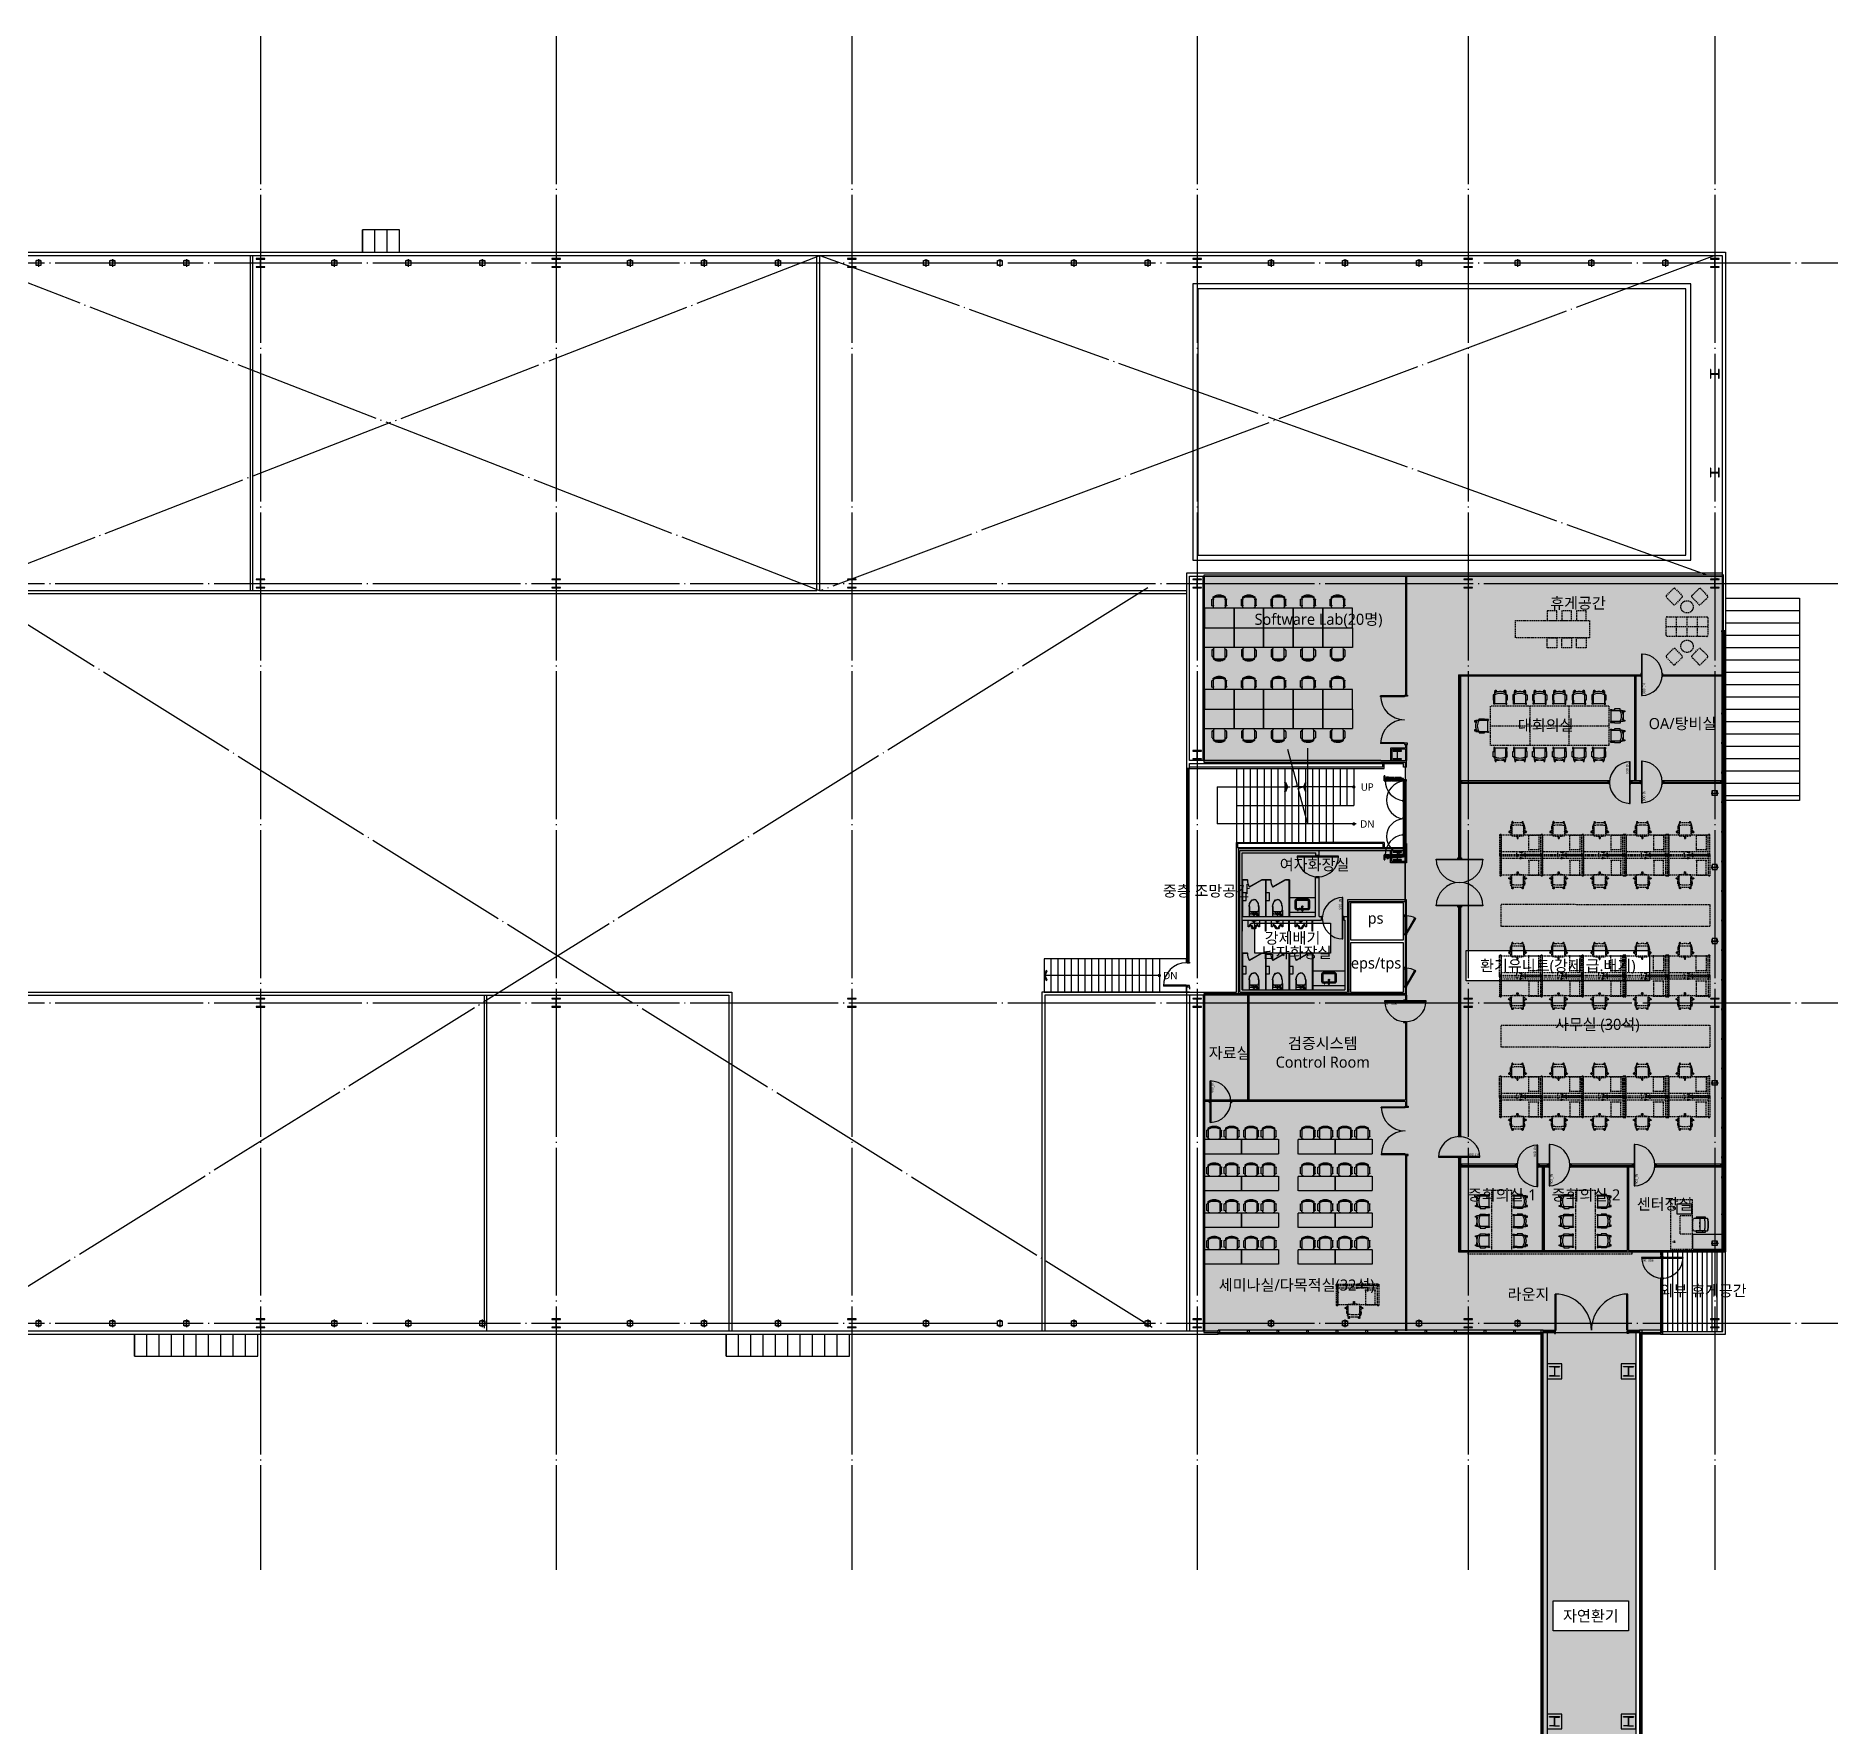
# Model space of a CAD drawing. Header units: millimetres. Extents: x -158894 to 483100, y 4200 to 114600.
# Drawn here: x 212600 to 285700, y 26571 to 95100 of the extents above; entities that cross this region are included whole.
import ezdxf
from ezdxf.enums import TextEntityAlignment as Align
from ezdxf.xclip import XClip

# ---------------------------------------------------------------- set-up
doc = ezdxf.new("R2010")
doc.units = ezdxf.units.MM
doc.header["$LTSCALE"] = 200
doc.header["$XCLIPFRAME"] = 0
for name, pattern in [('CEN-GAUN', [32.2, 30, -1, 0.2, -1]), ('CENTER', [50.8, 31.75, -6.35, 6.35, -6.35]), ('HID', [2.3, 1.5, -0.8]), ('HIDDEN', [0.375, 0.25, -0.125]), ('HIDDENX2', [0.75, 0.5, -0.25])]:
    doc.linetypes.add(name, pattern=pattern)
doc.layers.get('DEFPOINTS').update_dxf_attribs({"color": 137})
doc.layers.add('1.설비검토', color=3, linetype='Continuous', plot=False)
doc.layers.add('DOOR-W', color=8, linetype='Continuous', plot=False)
for name, color, linetype in [('BA', 9, 'Continuous'), ('CEN', 15, 'CEN-GAUN'), ('DOOR-OPEN', 9, 'Continuous'), ('ELE-8', 8, 'Continuous'), ('ETC', 8, 'Continuous'), ('F.D_252', 252, 'Continuous'), ('F.D_frame', 4, 'Continuous'), ('FUR', 8, 'HIDDEN'), ('HAT', 8, 'Continuous'), ('OPEN', 15, 'CEN-GAUN'), ('RM', 8, 'Continuous'), ('WALL-D', 3, 'Continuous'), ('WIND COLUMN', 4, 'Continuous'), ('XR-plan(생기품질센터)내부$0$FUR', 252, 'Continuous'), ('XREF-A-PLAN$0$DOOR-OPEN', 9, 'Continuous'), ('단면선', 252, 'Continuous'), ('보조선', 252, 'Continuous'), ('입면선', 252, 'Continuous'), ('중심선', 252, 'CENTER'), ('치수', 5, 'Continuous'), ('평볼트', 252, 'Continuous')]:
    doc.layers.add(name, color=color, linetype=linetype)
doc.styles.add('ARIAL', font='arial.ttf')
doc.styles.add('스타일1', font='malgun.ttf')
pattern_1 = [(90, (243100, 40965), (-500, 3e-14), [])]
pattern_2 = [(225, (284229.78976, 52200.1533), (0.50240572, -0.50240572), [])]
pattern_3 = [(225, (284229.78976, 52378.96994), (0.50240572, -0.50240572), [])]

msp = doc.modelspace()

# ---------------------------------------------------------------- texts
at = {"layer": '1.설비검토', "color": 2, "style": '스타일1'}
for s, p in [('강제배기', (263575.2, 58520.6)), ('환기유니트(강제 급.배기)', (274336.5, 57402.8)), ('자연환기', (275674.9, 31034.6))]:
    msp.add_text(s, height=450, dxfattribs=at).set_placement(p, align=Align.MIDDLE_CENTER)
at = {"layer": 'BA', "style": '스타일1'}
for s, p in [('UP', (266603.9, 64496.5)), ('DN', (266610, 62996.7)), ('DN', (258617, 56850))]:
    msp.add_text(s, height=300, dxfattribs=at).set_placement(p, align=Align.CENTER)
at = {"layer": 'DOOR-W', "style": '스타일1'}
for rotation, p in [(90, (277881.1, 68419.4)), (90, (277203.7, 65179.1)), (90, (277881.1, 64069.4)), (90, (265551.8, 59678.6)), (180, (267795.9, 55901.8)), (90, (260379.2, 52241.6)), (90, (273451.8, 49641.6)), (90, (274131.1, 48531.9)), (90, (277579.2, 48531.9)), (180, (278220.9, 45501.8))]:
    msp.add_text('900_IN', height=100, rotation=rotation, dxfattribs=at).set_placement(p)
msp.add_text('900_IN', height=100, dxfattribs=at).set_placement((270691.6, 49698.2))
at = {"layer": 'RM', "style": '스타일1'}
for s, p in [('휴게공간', (275153.8, 72105.2)), ('Software Lab(20명)', (264628.3, 71449)), ('대회의실', (273842.5, 67152.8)), ('OA/탕비실', (279394.1, 67219.3)), ('여자화장실', (264465.5, 61500.4)), ('중층 조망공간', (260082.6, 60434.5)), ('ps', (266943.6, 59328.3)), ('남자화장실', (263741.5, 57934.2)), ('eps/tps', (266963, 57509.7)), ('사무실 (30석)', (275935.3, 55021.5)), ('자료실', (261020.6, 53860)), ('검증시스템', (264797.7, 54253.1)), ('Control Room', (264797.7, 53490)), ('중회의실-1', (272076.8, 48106.4)), ('중회의실-2', (275476.8, 48106.4)), ('센터장실', (278668, 47733.2)), ('세미나실/다목적실(32석)', (263741.6, 44451.1)), ('라운지', (273145.4, 44079.1)), ('외부 휴게공간', (280225.8, 44221))]:
    msp.add_text(s, height=450, dxfattribs=at).set_placement(p, align=Align.MIDDLE_CENTER)

# ---------------------------------------------------------------- blocks, each defined once
blk = doc.blocks.new('sdf')
at = {"layer": 'FUR', "ltscale": 0.5}
for p, q in [((797, 792), (797, 1047)), ((857, 750), (857, 1089)), ((948, 1149), (1246, 1149)), ((1337, 1089), (1337, 750)), ((1397, 792), (1397, 1047)), ((1507, 792), (1507, 1047)), ((1567, 750), (1567, 1089)), ((1658, 1149), (1955, 1149)), ((2046, 1089), (2046, 750)), ((2107, 792), (2107, 1047)), ((1277, 690), (917, 690)), ((1986, 690), (1627, 690))]:
    blk.add_line(p, q, dxfattribs=at)
blk.add_lwpolyline([(2202, 690), (702, 690), (702, 90), (2202, 90)], close=True, dxfattribs=at)
for centre, radius, start, end in [((827, 1038), 31.2, 343.7398, 196.2602), ((827, 801), 31.2, 163.7398, 16.2602), ((875, 1136), 21.9, 143.30994, 302.02741), ((1097, 829), 399, 53.1301, 126.8699), ((917, 1089), 59.9, 152.41556, 180), ((917, 750), 59.9, 180, 270), ((1097, 786), 392, 57.57575, 122.42425), ((1277, 750), 59.9, 270, 0), ((1319, 1136), 21.9, 237.97259, 36.69006), ((1277, 1089), 59.9, 0, 27.58444), ((1367, 1038), 31.2, 343.7398, 196.2602), ((1367, 801), 31.2, 163.7398, 16.2602), ((1537, 1038), 31.2, 343.7398, 196.2602), ((1537, 801), 31.2, 163.7398, 16.2602), ((1584, 1136), 21.9, 143.30994, 302.02741), ((1807, 829), 399, 53.1301, 126.8699), ((1627, 1089), 59.9, 152.41556, 180), ((1627, 750), 59.9, 180, 270), ((1807, 786), 392, 57.57575, 122.42425), ((1986, 750), 59.9, 270, 0), ((2029, 1136), 21.9, 237.97259, 36.69006), ((1986, 1089), 59.9, 0, 27.58444), ((2077, 1038), 31.2, 343.7398, 196.2602), ((2077, 801), 31.2, 163.7398, 16.2602)]:
    blk.add_arc(centre, radius, start, end, dxfattribs=at)
blk = doc.blocks.new('책상')
at = {"layer": 'FUR'}
for p, q in [((-866, 874), (-866, 868)), ((-866, 871), (-866, 868)), ((-800, 867), (-866, 867)), ((-866, 67), (-866, 867)), ((-800, 874), (-865, 874)), ((-800, 867), (-865, 867)), ((-813, 874), (-800, 874)), ((-813, 867), (-800, 867)), ((-800, 874), (-800, 868)), ((-800, 868), (-800, 871)), ((-800, 67), (-800, 867)), ((-798, 842), (-800, 840)), ((-800, 842), (-800, 842)), ((-800, 840), (-800, 69)), ((798, 842), (-798, 842)), ((-500, 981), (-492, 956)), ((-453, 998), (-499, 984)), ((-496, 985), (-496, 986)), ((-444, 970), (-489, 955)), ((-486, 956), (-486, 955)), ((-454, 998), (-431, 1006)), ((-448, 1000), (-448, 1001)), ((-445, 969), (-431, 973)), ((-439, 970), (-439, 971)), ((-431, 1142), (-431, 914)), ((-420, 1199), (-420, 1219)), ((-394, 1199), (-394, 1219)), ((-383, 1142), (-383, 914)), ((-380, 1321), (-380, 823)), ((-349, 1395), (-370, 1380)), ((-343, 1338), (-370, 1377)), ((-369, 1374), (-370, 1373)), ((-318, 1356), (-346, 1394)), ((-344, 1392), (-343, 1393)), ((-343, 1339), (-340, 1335)), ((-319, 1357), (-305, 1338)), ((-315, 1352), (-314, 1352)), ((-155, 758), (-156, 807)), ((-155, 765), (-156, 765)), ((-155, 759), (-155, 712)), ((-125, 758), (-123, 807)), ((-124, 765), (-125, 765)), ((-125, 759), (-125, 712)), ((40, 1356), (26, 1338)), ((35, 1352), (36, 1351)), ((39, 1356), (67, 1394)), ((64, 1339), (61, 1334)), ((61, 1333), (61, 1333)), ((66, 1392), (64, 1393)), ((64, 1338), (92, 1376)), ((91, 1379), (70, 1394)), ((90, 1374), (91, 1373)), ((101, 1320), (100, 823)), ((104, 1142), (104, 914)), ((114, 1199), (114, 1219)), ((141, 1199), (141, 1218)), ((152, 1142), (152, 914)), ((174, 998), (152, 1006)), ((165, 969), (152, 973)), ((159, 970), (159, 971)), ((164, 969), (210, 955)), ((168, 1000), (169, 1000)), ((174, 998), (219, 983)), ((207, 955), (206, 954)), ((220, 981), (212, 956)), ((216, 984), (216, 985)), ((320, 248), (320, 846)), ((321, 847), (719, 847)), ((720, 846), (720, 248)), ((800, 840), (798, 842)), ((800, 874), (800, 868)), ((800, 871), (800, 868)), ((865, 867), (800, 867)), ((866, 867), (800, 867)), ((800, 67), (800, 867)), ((800, 69), (800, 840)), ((865, 874), (800, 874)), ((852, 867), (865, 867)), ((852, 874), (865, 874)), ((866, 874), (866, 868)), ((866, 868), (866, 871)), ((866, 67), (866, 867)), ((-800, 67), (-866, 67)), ((-866, 66), (-866, 2)), ((-801, 67), (-865, 67)), ((-865, 1), (-801, 1)), ((800, 167), (-800, 167)), ((-800, 69), (-798, 67)), ((-800, 67), (798, 67)), ((-800, 67), (0, 67)), ((-800, 1), (-800, 67)), ((-800, 2), (-800, 66)), ((-800, 1), (0, 1)), ((-171, 67), (-171, 167)), ((-168, 67), (-168, 167)), ((-155, 715), (-157, 715)), ((-153, 710), (-127, 710)), ((-125, 715), (-123, 715)), ((-46, 142), (-53, 160)), ((-43, 144), (-50, 161)), ((-49, 167), (0, 167)), ((-49, 164), (0, 164)), ((0, 142), (-41, 142)), ((0, 139), (-41, 139)), ((49, 167), (0, 167)), ((49, 164), (0, 164)), ((0, 142), (41, 142)), ((0, 139), (41, 139)), ((0, 1), (0, 67)), ((800, 67), (0, 67)), ((0, 67), (0, 1)), ((800, 1), (0, 1)), ((43, 144), (50, 161)), ((46, 142), (53, 160)), ((168, 67), (168, 167)), ((171, 67), (171, 167)), ((719, 247), (321, 247)), ((798, 67), (800, 69)), ((866, 67), (800, 67)), ((800, 67), (800, 1)), ((800, 66), (800, 2)), ((865, 67), (801, 67)), ((801, 1), (865, 1)), ((866, 2), (866, 66))]:
    blk.add_line(p, q, dxfattribs=at)
for centre, radius, start, end in [((-865, 874), 0.5, 89.99992, 179.99992), ((-865, 868), 0.5, 179.99992, 269.99992), ((-800, 874), 0.5, 359.99992, 89.99992), ((-800, 874), 0.5, 359.99992, 89.99992), ((-800, 868), 0.5, 269.99992, 359.99992), ((-800, 868), 0.5, 269.99992, 359.99992), ((-498, 982), 2, 107.42943, 197.42943), ((-491, 987), 5, 115.45933, 197.95632), ((-429, 856), 150, 99.60261, 115.45933), ((-490, 957), 2, 197.95632, 287.95632), ((-481, 956), 5, 197.95632, 280.45331), ((-508, 1099), 150, 280.45331, 296.31003), ((-453, 999), 5, 17.95632, 99.60261), ((-443, 969), 5, 296.31003, 17.95632), ((-135, 1153), 296, 174.68122, 177.76617), ((155, 1142), 586, 177.76617, 179.95632), ((-415, 914), 16.8, 179.95632, 206.38628), ((-312, 1169), 119, 167.39042, 174.68122), ((-411, 916), 20.7, 206.38628, 230.15075), ((-407, 1168), 33.8, 53.3451, 126.56754), ((-426, 1195), 1.23, 160.77078, 167.39042), ((-409, 919), 24.2, 230.15075, 250.91277), ((-344, 1219), 76.3, 118.10961, 179.95632), ((-407, 923), 28.7, 250.91277, 269.95632), ((-407, 923), 28.7, 269.95632, 288.99986), ((-406, 919), 24.2, 288.99986, 309.76189), ((-344, 1219), 49.7, 136.37212, 179.95632), ((-404, 916), 20.7, 309.76189, 333.52636), ((-388, 1195), 1.23, 12.52221, 19.14186), ((-503, 1170), 119, 5.23142, 12.52221), ((-679, 1153), 296, 2.14646, 5.23142), ((-400, 914), 16.8, 333.52636, 359.95632), ((-970, 1142), 586, 359.95632, 2.14646), ((-354, 931), 89.8, 107.16942, 109.34713), ((-366, 955), 36.8, 112.58968, 118.18294), ((-370, 1321), 10, 97.3015, 179.95632), ((-360, 1257), 20, 179.95632, 276.86255), ((-140, 2607), 1800, 262.33114, 277.66886), ((-367, 1370), 5, 125.95632, 208.45331), ((-369, 1378), 2, 125.95632, 215.95632), ((-239, 1439), 150, 208.45331, 224.24561), ((-142, -454), 1800, 82.52334, 97.3015), ((-142, -550), 1800, 82.96382, 96.86255), ((-348, 1393), 2, 35.95632, 125.95632), ((-340, 1389), 5, 43.45933, 125.95632), ((-446, 1289), 150, 27.60261, 43.45933), ((-317, 1356), 5, 305.95632, 27.60261), ((-13, 739), 150, 171.60261, 187.45933), ((-156, 760), 5, 89.95632, 171.60261), ((-124, 760), 5, 8.31003, 89.95632), ((-267, 739), 150, 352.45331, 8.31003), ((38, 1356), 5, 152.31003, 233.95632), ((167, 1288), 150, 136.45331, 152.31003), ((62, 1388), 5, 53.95632, 136.45331), ((64, 1337), 5, 233.95632, 315.60261), ((69, 1393), 2, 53.95632, 143.95632), ((-39, 1438), 150, 315.60261, 331.45933), ((81, 1256), 20, 262.96382, 359.95632), ((90, 1378), 2, 323.95632, 53.95632), ((88, 1369), 5, 331.45933, 53.95632), ((91, 1320), 10, 359.95632, 82.52334), ((74, 930), 89.8, 70.5655, 72.74321), ((86, 955), 36.8, 61.7297, 67.32295), ((65, 1219), 76.3, 359.95632, 61.80303), ((65, 1219), 49.7, 359.95632, 43.54052), ((400, 1153), 296, 174.68122, 177.76617), ((690, 1141), 586, 177.76617, 179.95632), ((120, 914), 16.8, 179.95632, 206.38628), ((223, 1169), 119, 167.39042, 174.68122), ((124, 915), 20.7, 206.38628, 230.15075), ((128, 1168), 33.8, 53.3451, 126.56754), ((109, 1195), 1.23, 160.77078, 167.39042), ((126, 918), 24.2, 230.15075, 250.91277), ((128, 922), 28.7, 250.91277, 269.95632), ((128, 922), 28.7, 269.95632, 288.99986), ((129, 918), 24.2, 288.99986, 309.76189), ((131, 915), 20.7, 309.76189, 333.52636), ((147, 1195), 1.23, 12.52221, 19.14186), ((32, 1169), 119, 5.23142, 12.52221), ((-144, 1153), 296, 2.14646, 5.23142), ((135, 914), 16.8, 333.52636, 359.95632), ((-435, 1142), 586, 359.95632, 2.14646), ((164, 968), 5, 161.95632, 243.60261), ((228, 1098), 150, 243.60261, 259.45933), ((173, 999), 5, 80.31003, 161.95632), ((149, 856), 150, 64.45331, 80.31003), ((201, 956), 5, 259.45933, 341.95632), ((210, 956), 2, 251.95632, 341.95632), ((212, 987), 5, 341.95632, 64.45331), ((218, 981), 2, 342.4832, 72.4832), ((321, 846), 1, 90, 180), ((719, 846), 1, 0, 90), ((800, 874), 0.5, 89.99992, 179.99992), ((800, 868), 0.5, 179.99992, 269.99992), ((865, 868), 0.5, 269.99992, 359.99992), ((865, 868), 0.5, 269.99992, 359.99992), ((865, 874), 0.5, 359.99992, 89.99992), ((865, 874), 0.5, 359.99992, 89.99992), ((-865, 66), 1, 89.99996, 179.99996), ((-865, 2), 1, 179.99996, 269.99996), ((-801, 66), 1, 359.99996, 89.99996), ((-801, 2), 1, 269.99996, 359.99996), ((-156, 720), 5, 187.45933, 269.95632), ((-153, 712), 2, 179.95632, 269.95632), ((-127, 712), 2, 269.95632, 359.95632), ((-124, 720), 5, 269.95632, 352.45331), ((-49, 162), 5, 90, 202.7255), ((-49, 162), 2, 90, 202.7255), ((-41, 144), 5, 202.7255, 270), ((-41, 144), 2, 202.7255, 270), ((41, 144), 2, 270, 337.2745), ((41, 144), 5, 270, 337.2745), ((49, 162), 5, 337.2745, 90), ((49, 162), 2, 337.2745, 90), ((321, 248), 1, 180, 270), ((719, 248), 1, 270, 0), ((801, 66), 1, 89.99975, 179.99975), ((801, 2), 1, 179.99975, 269.99975), ((865, 66), 1, 359.99975, 89.99975), ((865, 2), 1, 269.99975, 359.99975)]:
    blk.add_arc(centre, radius, start, end, dxfattribs=at)
for p in [(-833, 874), (-833, 867), (320, 847), (720, 847), (833, 874), (833, 867), (-866, 34), (-833, 67), (-833, 67), (-833, 1), (-800, 67), (-800, 34), (-800, 34), (0, 34), (0, 34), (320, 247), (720, 247), (800, 67), (800, 34), (800, 34), (833, 67), (833, 67), (833, 1), (866, 34)]:
    blk.add_point(p, dxfattribs=at)
blk = doc.blocks.new('chair55123')
at = {"layer": 'FUR', "linetype": 'Continuous'}
for p, q in [((-224, 359), (-286, 359)), ((-286, 359), (-286, 140)), ((-286, 140), (-224, 140)), ((-265, -24), (-265, 24)), ((-265, 24), (-257, 24)), ((-257, 359), (-257, 383)), ((-257, 383), (-235, 383)), ((-257, 9), (-257, 140)), ((-229, 9), (-257, 9)), ((-228, 412), (-242, 359)), ((-229, 140), (-229, 9)), ((-229, 24), (-224, 24)), ((-224, 0), (-224, 488)), ((-224, 488), (-64, 488)), ((-224, 140), (-224, 359)), ((224, 0), (-224, 0)), ((-222, 0), (-222, -24)), ((-207, 498), (-207, 550)), ((-207, 550), (-164, 550)), ((-201, 498), (-207, 498)), ((-170, 512), (-201, 512)), ((-201, 512), (-201, 488)), ((-143, 465), (-187, 452)), ((-170, 488), (-170, 512)), ((-164, 498), (-170, 498)), ((-164, 550), (-164, 498)), ((64, 488), (224, 488)), ((143, 465), (187, 452)), ((164, 498), (164, 550)), ((164, 550), (207, 550)), ((170, 498), (164, 498)), ((170, 488), (170, 512)), ((170, 512), (201, 512)), ((201, 512), (201, 488)), ((207, 498), (201, 498)), ((207, 550), (207, 498)), ((222, 0), (222, -24)), ((224, 488), (224, 0)), ((224, 359), (286, 359)), ((224, 359), (224, 140)), ((286, 140), (224, 140)), ((229, 24), (224, 24)), ((228, 412), (242, 359)), ((229, 140), (229, 9)), ((229, 9), (257, 9)), ((257, 383), (235, 383)), ((257, 359), (257, 383)), ((257, 9), (257, 140)), ((265, 24), (257, 24)), ((265, -24), (265, 24)), ((286, 359), (286, 140)), ((-222, -24), (-265, -24)), ((222, -24), (265, -24))]:
    blk.add_line(p, q, dxfattribs=at)
for centre, radius, start, end in [((-174, 398), 55.3, 103.66319, 165.04188), ((-6, 9), 409, 89.1019, 122.24708), ((41, -15), 514, 94.57459, 110.97279), ((-41, -15), 514, 69.02721, 85.42541), ((6, 9), 409, 57.75292, 90.8981), ((174, 398), 55.3, 14.95812, 76.33681)]:
    blk.add_arc(centre, radius, start, end, dxfattribs=at)
blk = doc.blocks.new('*U76')
for p, q in [((172, 379), (0, 379)), ((172, 21), (0, 21)), ((193, 357), (193, 43)), ((206, 357), (206, 43)), ((228, 379), (400, 379)), ((228, 21), (400, 21))]:
    blk.add_line(p, q)
for points in [[(400, 379), (400, 400), (0, 400), (0, 379)], [(0, 21), (0, 0), (400, 0), (400, 21)]]:
    blk.add_lwpolyline(points)
for centre, start, end in [((172, 357), 0, 90), ((172, 43), 270, 0), ((228, 357), 90, 180), ((228, 43), 180, 270)]:
    blk.add_arc(centre, 22, start, end)
blk = doc.blocks.new('*U72')
for p, q in [((172, 379), (0, 379)), ((172, 21), (0, 21)), ((193, 357), (193, 43)), ((206, 357), (206, 43)), ((228, 379), (400, 379)), ((228, 21), (400, 21))]:
    blk.add_line(p, q)
for points in [[(400, 379), (400, 400), (0, 400), (0, 379)], [(0, 21), (0, 0), (400, 0), (400, 21)]]:
    blk.add_lwpolyline(points)
for centre, start, end in [((172, 357), 0, 90), ((172, 43), 270, 0), ((228, 357), 90, 180), ((228, 43), 180, 270)]:
    blk.add_arc(centre, 22, start, end)
blk = doc.blocks.new('software lab 책상')
at = {"layer": 'FUR', "ltscale": 0.5}
for p, q in [((262801, 66701), (262801, 66955)), ((262862, 66998), (262862, 66658)), ((262922, 66598), (263281, 66598)), ((263250, 67058), (262953, 67058)), ((263341, 66658), (263341, 66998)), ((263401, 66701), (263401, 66955))]:
    blk.add_line(p, q, dxfattribs=at)
blk.add_lwpolyline([(262502, 66598), (263702, 66598), (263702, 65798), (262502, 65798)], close=True, dxfattribs=at)
for centre, radius, start, end in [((262831, 66947), 31.2, 343.7398, 196.2602), ((262831, 66709), 31.2, 163.7398, 16.2602), ((262880, 67045), 21.9, 143.30994, 302.02741), ((263102, 66738), 399, 53.1301, 126.8699), ((262922, 66998), 59.9, 152.41556, 180), ((262922, 66658), 59.9, 180, 270), ((263102, 66695), 392, 57.57575, 122.42425), ((263281, 66658), 59.9, 270, 0), ((263324, 67045), 21.9, 237.97259, 36.69006), ((263281, 66998), 59.9, 0, 27.58444), ((263371, 66947), 31.2, 343.7398, 196.2602), ((263371, 66709), 31.2, 163.7398, 16.2602)]:
    blk.add_arc(centre, radius, start, end, dxfattribs=at)
blk = doc.blocks.new('볼트1')
at = {"color": 250, "linetype": 'CENTER', "lineweight": 5, "ltscale": 4}
blk.add_line((15194, 13171), (15180, 13171), dxfattribs=at)
at = {"color": 250}
for p, q in [((15181, 13174), (15181, 13173)), ((15181, 13174), (15182, 13173)), ((15181, 13173), (15181, 13169)), ((15181, 13173), (15181, 13173)), ((15182, 13169), (15181, 13173)), ((15181, 13169), (15182, 13169)), ((15182, 13174), (15182, 13173)), ((15182, 13174), (15183, 13173)), ((15182, 13173), (15182, 13173)), ((15183, 13169), (15182, 13173)), ((15182, 13169), (15182, 13173)), ((15182, 13169), (15183, 13169)), ((15182, 13168), (15182, 13169)), ((15182, 13168), (15182, 13169)), ((15184, 13174), (15183, 13173)), ((15183, 13173), (15183, 13173)), ((15184, 13169), (15183, 13173)), ((15183, 13169), (15183, 13173)), ((15183, 13169), (15184, 13169)), ((15183, 13168), (15183, 13169)), ((15183, 13168), (15183, 13169)), ((15184, 13174), (15184, 13173)), ((15184, 13173), (15185, 13173)), ((15185, 13169), (15184, 13173)), ((15184, 13168), (15184, 13169)), ((15184, 13168), (15185, 13169)), ((15185, 13174), (15185, 13173)), ((15185, 13174), (15185, 13173)), ((15185, 13173), (15186, 13173)), ((15186, 13169), (15185, 13173)), ((15185, 13169), (15185, 13173)), ((15185, 13169), (15185, 13169)), ((15185, 13168), (15185, 13169)), ((15185, 13168), (15186, 13169)), ((15186, 13174), (15186, 13173)), ((15186, 13174), (15186, 13173)), ((15186, 13173), (15187, 13173)), ((15187, 13169), (15186, 13173)), ((15186, 13169), (15186, 13173)), ((15186, 13169), (15186, 13169)), ((15187, 13168), (15186, 13169)), ((15187, 13174), (15187, 13173)), ((15187, 13174), (15188, 13173)), ((15188, 13169), (15187, 13173)), ((15187, 13169), (15188, 13169)), ((15187, 13168), (15187, 13169)), ((15188, 13174), (15188, 13173)), ((15188, 13174), (15189, 13173)), ((15188, 13173), (15188, 13173)), ((15189, 13169), (15188, 13173)), ((15188, 13169), (15188, 13173)), ((15188, 13169), (15189, 13169)), ((15188, 13168), (15188, 13169)), ((15188, 13168), (15188, 13169)), ((15190, 13174), (15189, 13173)), ((15189, 13173), (15189, 13173)), ((15190, 13169), (15189, 13173)), ((15189, 13169), (15189, 13173)), ((15189, 13169), (15190, 13169)), ((15189, 13168), (15189, 13169)), ((15189, 13168), (15189, 13169)), ((15190, 13174), (15190, 13173)), ((15190, 13173), (15191, 13173)), ((15191, 13169), (15190, 13173)), ((15190, 13168), (15190, 13169)), ((15190, 13168), (15191, 13169)), ((15191, 13175), (15193, 13176)), ((15191, 13175), (15191, 13167)), ((15191, 13169), (15191, 13169)), ((15193, 13166), (15191, 13167)), ((15193, 13176), (15193, 13166))]:
    blk.add_line(p, q, dxfattribs=at)
at = {"color": 250, "lineweight": 5}
for p, q in [((15181, 13174), (15182, 13168)), ((15182, 13174), (15183, 13168)), ((15184, 13174), (15184, 13168)), ((15185, 13174), (15185, 13168)), ((15186, 13174), (15187, 13168)), ((15187, 13174), (15188, 13168)), ((15188, 13174), (15189, 13168)), ((15190, 13174), (15190, 13168))]:
    blk.add_line(p, q, dxfattribs=at)
blk = doc.blocks.new('#5000래치볼트 평면')
at = {"lineweight": 5}
for p, q in [((43926, -2064), (43932, -2053)), ((43926, -2068), (43926, -2064)), ((43936, -2068), (43926, -2068)), ((43936, -2053), (43932, -2053)), ((43936, -2049), (43936, -2075)), ((43936, -2049), (43939, -2049)), ((43936, -2058), (43939, -2059)), ((43936, -2066), (43939, -2065)), ((43936, -2075), (43939, -2075)), ((43938, -2049), (43938, -2075)), ((43939, -2075), (43939, -2049)), ((43939, -2051), (43971, -2051)), ((43939, -2073), (43971, -2073)), ((43971, -2051), (43971, -2073)), ((43971, -2055), (44021, -2055)), ((43971, -2068), (44021, -2068)), ((44002, -2054), (43990, -2054)), ((43990, -2055), (43990, -2054)), ((43990, -2070), (43990, -2068)), ((44002, -2070), (43990, -2070)), ((44002, -2055), (44002, -2054)), ((44002, -2070), (44002, -2068)), ((44021, -2055), (44021, -2068))]:
    blk.add_line(p, q, dxfattribs=at)
at = {"linetype": 'CENTER', "lineweight": 5, "ltscale": 0.1}
blk.add_line((43942, -2062), (43933, -2062), dxfattribs=at)
blk = doc.blocks.new('*U20')
for p, q in [((59, 185), (0, 185)), ((59, 9), (0, 9)), ((72, 172), (72, 22)), ((78, 172), (78, 22)), ((91, 185), (150, 185)), ((91, 9), (150, 9))]:
    blk.add_line(p, q)
for points in [[(150, 185), (150, 194), (0, 194), (0, 185)], [(0, 9), (0, 0), (150, 0), (150, 9)]]:
    blk.add_lwpolyline(points)
for centre, start, end in [((59, 172), 0, 90), ((59, 22), 270, 0), ((91, 172), 90, 180), ((91, 22), 180, 270)]:
    blk.add_arc(centre, 13, start, end)
blk = doc.blocks.new('WC1A')
at = {"layer": 'BA'}
blk.add_lwpolyline([(556300, 96403), (556500, 96403), (556500, 96203), (556300, 96203)], close=True, dxfattribs=at)
at = {"layer": 'CEN'}
blk.add_line((556400, 96450), (556400, 96150), dxfattribs=at)
at = {"layer": 'BA'}
blk.add_blockref('*U20', (556325, 96206), dxfattribs=at)
blk = doc.blocks.new('화장실')
at = {"layer": '입면선', "color": 252, "ltscale": 200}
for p, q in [((-1500, 0), (0, 0)), ((-1500, 0), (-1500, -292)), ((0, 0), (0, -1000)), ((-1500, -892), (-1500, -1000)), ((-900, -892), (-1500, -892)), ((-1500, -1000), (0, -1000))]:
    blk.add_line(p, q, dxfattribs=at)
blk.add_arc((-1500, -892), 600, 0, 90, dxfattribs=at)
blk = doc.blocks.new('남소변기')
at = {"layer": '입면선', "ltscale": 200}
for p, q in [((0, 285), (0, 142)), ((150, 285), (0, 285)), ((0, 142), (0, 0)), ((15, 30), (0, 30)), ((0, 15), (78, 15)), ((0, 0), (0, -142)), ((15, -30), (15, 30)), ((147, 15), (210, 15)), ((315, 285), (150, 285)), ((210, 30), (218, 30)), ((210, -30), (210, 30)), ((218, 30), (218, -30)), ((270, 225), (292, 225)), ((292, 225), (315, 225)), ((315, 255), (315, 285)), ((315, 225), (315, 255)), ((0, -15), (78, -15)), ((0, -30), (15, -30)), ((0, -142), (0, -285)), ((0, -285), (150, -285)), ((147, -15), (210, -15)), ((150, -285), (315, -285)), ((218, -30), (210, -30)), ((292, -225), (270, -225)), ((315, -225), (292, -225)), ((315, -255), (315, -225)), ((315, -285), (315, -255))]:
    blk.add_line(p, q, dxfattribs=at)
blk.add_circle((112, 0), 37.5, dxfattribs=at)
for centre, radius, start, end in [((2091, -128), 1870, 173.53631, 176.07483), ((2091, 128), 1870, 183.92517, 186.46369), ((741, 58), 509, 162.68677, 177.29727), ((278, 0), 128, 251.9686, 108.0314), ((281, 199), 27.7, 112.5, 157.5), ((595, 481), 435, 218.5584, 225), ((372, 258), 120, 225, 237.28538), ((1449, 1934), 2111, 237.28538, 239.03624), ((745, 435), 456, 199.26161, 204.34121), ((1050, 695), 847, 211.86106, 215.51908), ((632, 503), 405, 227.81561, 238.4446), ((500, 353), 268, 239.03624, 243.95283), ((603, 563), 502, 243.95283, 248.62608), ((739, 721), 648, 240.46772, 246.40218), ((301, -207), 326, 62.82337, 68.62608), ((323, -165), 278, 59.03624, 62.82337), ((193, -381), 530, 56.29478, 59.03624), ((161, -375), 595, 51.3557, 57.56894), ((439, -12), 86.9, 45, 56.29478), ((365, -87), 192, 37.41309, 45), ((496, 13), 27.7, 14.03624, 37.41309), ((436, -2), 88.7, 1.04163, 14.03624), ((436, 2), 88.7, 345.96376, 358.95837), ((364, -41), 214, 21.62004, 37.86972), ((374, -20), 197, 5.75321, 16.86666), ((741, -58), 509, 182.70273, 197.31323), ((595, -481), 435, 135, 141.4416), ((281, -199), 27.7, 202.5, 247.5), ((372, -258), 120, 122.71462, 135), ((1449, -1934), 2111, 120.96376, 122.71462), ((745, -435), 456, 155.65879, 160.73839), ((1050, -695), 847, 144.48092, 148.13894), ((632, -503), 405, 121.5554, 132.18439), ((500, -353), 268, 116.04717, 120.96376), ((603, -563), 502, 111.37392, 116.04717), ((301, 207), 326, 291.37392, 297.17663), ((739, -721), 648, 113.59782, 119.53228), ((323, 165), 278, 297.17663, 300.96376), ((193, 381), 530, 300.96376, 303.70522), ((161, 375), 595, 302.43106, 308.6443), ((439, 12), 86.9, 303.70522, 315), ((365, 87), 192, 315, 322.58691), ((496, -13), 27.7, 322.58691, 345.96376), ((364, 41), 214, 322.13028, 338.37996), ((374, 20), 197, 343.13334, 354.24679)]:
    blk.add_arc(centre, radius, start, end, dxfattribs=at)
blk = doc.blocks.new('I-Center 3층 평면도')
at = {"layer": '입면선', "ltscale": 200}
h = blk.add_hatch(dxfattribs=at)
h.set_pattern_fill('_USER', color=256, scale=500, angle=90, style=0, pattern_type=0)
h.set_pattern_definition([(270, (323857.9, 186938), (-500, -3e-14), [])])
h.paths.add_polyline_path([(324358, 184688), (323858, 184688), (323858, 186938), (324358, 186938)])
h.paths.add_polyline_path([(334858, 184688), (334358, 184688), (334358, 186938), (334858, 186938)])
h = blk.add_hatch(dxfattribs=at)
h.set_pattern_fill('_USER', color=256, scale=500, angle=90, style=0, pattern_type=0)
h.set_pattern_definition([(270, (476708.1, 185593.73), (-500, -3e-14), [])])
h.paths.add_polyline_path([(477208, 183344), (476708, 183344), (476708, 185594), (477208, 185594)])
h.paths.add_polyline_path([(487708, 183344), (487208, 183344), (487208, 185594), (487708, 185594)])
at = {"layer": '단면선', "ltscale": 100}
for p, q in [((-100204, -214), (-100204, 214)), ((-100204, 214), (-100169, 214)), ((-100169, 32), (-100169, 214)), ((-100147, 10), (-99854, 10)), ((-99832, 32), (-99832, 214)), ((-99832, 214), (-99797, 214)), ((-99797, -214), (-99797, 214)), ((-96575, 350), (-96575, 339)), ((-96575, 350), (-96400, 350)), ((-96575, 339), (-96505, 339)), ((-96575, 11), (-96575, 0)), ((-96575, 11), (-96505, 11)), ((-96491, 325), (-96491, 25)), ((-96484, 325), (-96484, 25)), ((-96470, 339), (-96400, 339)), ((-96470, 11), (-96400, 11)), ((-96400, 350), (-96400, 339)), ((-96400, 11), (-96400, 0)), ((-90202, 207), (-90202, 179)), ((-90202, 207), (-89798, 207)), ((-90202, 179), (-90031, 179)), ((-90009, 157), (-90009, -157)), ((-89991, 157), (-89991, -157)), ((-89969, 179), (-89798, 179)), ((-89798, 207), (-89798, 179)), ((-80203, 207), (-80203, 179)), ((-80203, 207), (-79798, 207)), ((-80203, 179), (-80031, 179)), ((-80009, 157), (-80009, -157)), ((-79991, 157), (-79991, -157)), ((-79969, 179), (-79798, 179)), ((-79798, 207), (-79798, 179)), ((-70202, 207), (-70202, 179)), ((-70202, 207), (-69797, 207)), ((-70202, 179), (-70031, 179)), ((-70009, 157), (-70009, -157)), ((-69991, 157), (-69991, -157)), ((-69969, 179), (-69797, 179)), ((-69797, 207), (-69797, 179)), ((-60202, 207), (-60202, 179)), ((-60202, 207), (-59797, 207)), ((-60202, 179), (-60031, 179)), ((-60009, 157), (-60009, -157)), ((-59991, 157), (-59991, -157)), ((-59969, 179), (-59797, 179)), ((-59797, 207), (-59797, 179)), ((-50202, 207), (-50202, 179)), ((-50202, 207), (-49797, 207)), ((-50202, 179), (-50031, 179)), ((-50009, 157), (-50009, -157)), ((-49991, 157), (-49991, -157)), ((-49969, 179), (-49797, 179)), ((-49797, 207), (-49797, 179)), ((-40202, 207), (-40202, 179)), ((-40202, 207), (-39797, 207)), ((-40202, 179), (-40031, 179)), ((-40009, 157), (-40009, -157)), ((-39991, 157), (-39991, -157)), ((-39969, 179), (-39797, 179)), ((-39797, 207), (-39797, 179)), ((-30202, 216), (-30202, 188)), ((-30202, 216), (-29797, 216)), ((-30202, 188), (-30031, 188)), ((-30009, 166), (-30009, -148)), ((-29991, 166), (-29991, -148)), ((-29969, 188), (-29797, 188)), ((-29797, 216), (-29797, 188)), ((-20202, 207), (-20202, 179)), ((-20202, 207), (-19797, 207)), ((-20202, 179), (-20031, 179)), ((-20009, 157), (-20009, -157)), ((-19991, 157), (-19991, -157)), ((-19969, 179), (-19797, 179)), ((-19797, 207), (-19797, 179)), ((-10202, 207), (-10202, 179)), ((-10202, 207), (-9797, 207)), ((-10202, 179), (-10031, 179)), ((-10009, 157), (-10009, -157)), ((-9991, 157), (-9991, -157)), ((-9969, 179), (-9797, 179)), ((-9797, 207), (-9797, 179)), ((-204, -214), (-204, 214)), ((-204, 214), (-169, 214)), ((-169, 32), (-169, 214)), ((-147, 10), (146, 10)), ((168, 32), (168, 214)), ((168, 214), (203, 214)), ((203, -214), (203, 214)), ((-100204, -214), (-100169, -214)), ((-100169, -214), (-100169, -32)), ((-100147, -10), (-99854, -10)), ((-99832, -214), (-99832, -32)), ((-99832, -214), (-99797, -214)), ((-96575, 0), (-96400, 0)), ((-90202, -179), (-90202, -207)), ((-90202, -179), (-90031, -179)), ((-90202, -207), (-89798, -207)), ((-89969, -179), (-89798, -179)), ((-89798, -179), (-89798, -207)), ((-80203, -179), (-80203, -207)), ((-80203, -179), (-80031, -179)), ((-80203, -207), (-79798, -207)), ((-79969, -179), (-79798, -179)), ((-79798, -179), (-79798, -207)), ((-70202, -179), (-70202, -207)), ((-70202, -179), (-70031, -179)), ((-70202, -207), (-69797, -207)), ((-69969, -179), (-69797, -179)), ((-69797, -179), (-69797, -207)), ((-60202, -179), (-60202, -207)), ((-60202, -179), (-60031, -179)), ((-60202, -207), (-59797, -207)), ((-59969, -179), (-59797, -179)), ((-59797, -179), (-59797, -207)), ((-50202, -179), (-50202, -207)), ((-50202, -179), (-50031, -179)), ((-50202, -207), (-49797, -207)), ((-49969, -179), (-49797, -179)), ((-49797, -179), (-49797, -207)), ((-40202, -179), (-40202, -207)), ((-40202, -179), (-40031, -179)), ((-40202, -207), (-39797, -207)), ((-39969, -179), (-39797, -179)), ((-39797, -179), (-39797, -207)), ((-30202, -170), (-30202, -198)), ((-30202, -170), (-30031, -170)), ((-30202, -198), (-29797, -198)), ((-29969, -170), (-29797, -170)), ((-29797, -170), (-29797, -198)), ((-20202, -179), (-20202, -207)), ((-20202, -179), (-20031, -179)), ((-20202, -207), (-19797, -207)), ((-19969, -179), (-19797, -179)), ((-19797, -179), (-19797, -207)), ((-10202, -179), (-10202, -207)), ((-10202, -179), (-10031, -179)), ((-10202, -207), (-9797, -207)), ((-9969, -179), (-9797, -179)), ((-9797, -179), (-9797, -207)), ((-204, -214), (-169, -214)), ((-169, -214), (-169, -32)), ((-147, -10), (146, -10)), ((168, -214), (168, -32)), ((168, -214), (203, -214)), ((-100350, -4312), (-100339, -4312)), ((-100350, -4487), (-100350, -4312)), ((-100339, -4382), (-100339, -4312)), ((-100011, -4382), (-100011, -4312)), ((-100011, -4312), (-100000, -4312)), ((-100000, -4487), (-100000, -4312)), ((-100350, -4487), (-100339, -4487)), ((-100339, -4487), (-100339, -4417)), ((-100325, -4396), (-100025, -4396)), ((-100325, -4403), (-100025, -4403)), ((-100011, -4487), (-100011, -4417)), ((-100011, -4487), (-100000, -4487)), ((-164, -4713), (-175, -4713)), ((-175, -4888), (-175, -4713)), ((-164, -4888), (-175, -4888)), ((-164, -4783), (-164, -4713)), ((-164, -4888), (-164, -4818)), ((150, -4797), (-150, -4797)), ((150, -4804), (-150, -4804)), ((164, -4783), (164, -4713)), ((175, -4713), (164, -4713)), ((164, -4888), (164, -4818)), ((175, -4888), (164, -4888)), ((175, -4888), (175, -4713)), ((-100350, -9413), (-100339, -9413)), ((-100350, -9588), (-100350, -9413)), ((-100339, -9483), (-100339, -9413)), ((-100325, -9497), (-100025, -9497)), ((-100011, -9483), (-100011, -9413)), ((-100011, -9413), (-100000, -9413)), ((-100000, -9588), (-100000, -9413)), ((-3588, -9404), (-3600, -9404)), ((-3600, -9604), (-3600, -9404)), ((-3588, -9487), (-3588, -9404)), ((-3425, -9500), (-3575, -9500)), ((-3412, -9487), (-3412, -9404)), ((-3400, -9404), (-3412, -9404)), ((-3400, -9604), (-3400, -9404)), ((-164, -9413), (-175, -9413)), ((-175, -9588), (-175, -9413)), ((-164, -9483), (-164, -9413)), ((150, -9497), (-150, -9497)), ((164, -9483), (164, -9413)), ((175, -9413), (164, -9413)), ((175, -9588), (175, -9413)), ((-100350, -9588), (-100339, -9588)), ((-100339, -9588), (-100339, -9518)), ((-100325, -9504), (-100025, -9504)), ((-100011, -9588), (-100011, -9518)), ((-100011, -9588), (-100000, -9588)), ((-3588, -9604), (-3600, -9604)), ((-3588, -9604), (-3588, -9521)), ((-3425, -9508), (-3575, -9508)), ((-3412, -9604), (-3412, -9521)), ((-3400, -9604), (-3412, -9604)), ((-164, -9588), (-175, -9588)), ((-164, -9588), (-164, -9518)), ((150, -9504), (-150, -9504)), ((164, -9588), (164, -9518)), ((175, -9588), (164, -9588)), ((-100229, -15208), (-100229, -14791)), ((-100229, -14791), (-100179, -14791)), ((-100229, -15208), (-100179, -15208)), ((-100179, -14963), (-100179, -14791)), ((-100179, -15208), (-100179, -15037)), ((-100157, -14985), (-99843, -14985)), ((-100157, -15015), (-99843, -15015)), ((-99821, -14963), (-99821, -14791)), ((-99821, -14791), (-99771, -14791)), ((-99821, -15208), (-99821, -15037)), ((-99821, -15208), (-99771, -15208)), ((-99771, -15208), (-99771, -14791)), ((-96600, -14900), (-96588, -14900)), ((-96600, -15100), (-96600, -14900)), ((-96600, -15100), (-96588, -15100)), ((-96588, -14983), (-96588, -14900)), ((-96588, -15100), (-96588, -15017)), ((-96575, -14996), (-96425, -14996)), ((-96575, -15004), (-96425, -15004)), ((-96412, -14983), (-96412, -14900)), ((-96412, -14900), (-96400, -14900)), ((-96412, -15100), (-96412, -15017)), ((-96412, -15100), (-96400, -15100)), ((-96400, -15100), (-96400, -14900)), ((-94493, -14900), (-94481, -14900)), ((-94493, -15100), (-94493, -14900)), ((-94493, -15100), (-94481, -15100)), ((-94481, -14983), (-94481, -14900)), ((-94481, -15100), (-94481, -15017)), ((-94468, -14996), (-94318, -14996)), ((-94468, -15004), (-94318, -15004)), ((-94305, -14983), (-94305, -14900)), ((-94305, -14900), (-94293, -14900)), ((-94305, -15100), (-94305, -15017)), ((-94305, -15100), (-94293, -15100)), ((-94293, -15100), (-94293, -14900)), ((-90208, -14771), (-90208, -14821)), ((-90208, -14771), (-89792, -14771)), ((-90208, -14821), (-90037, -14821)), ((-90208, -15179), (-90208, -15229)), ((-90208, -15179), (-90037, -15179)), ((-90208, -15229), (-89792, -15229)), ((-90015, -14843), (-90015, -15157)), ((-89985, -14843), (-89985, -15157)), ((-89963, -14821), (-89792, -14821)), ((-89963, -15179), (-89792, -15179)), ((-89792, -14771), (-89792, -14821)), ((-89792, -15179), (-89792, -15229)), ((-80208, -14771), (-80208, -14821)), ((-80208, -14771), (-79792, -14771)), ((-80208, -14821), (-80037, -14821)), ((-80208, -15179), (-80208, -15229)), ((-80208, -15179), (-80037, -15179)), ((-80208, -15229), (-79792, -15229)), ((-80015, -14843), (-80015, -15157)), ((-79985, -14843), (-79985, -15157)), ((-79963, -14821), (-79792, -14821)), ((-79963, -15179), (-79792, -15179)), ((-79792, -14771), (-79792, -14821)), ((-79792, -15179), (-79792, -15229)), ((-70208, -14771), (-70208, -14821)), ((-70208, -14771), (-69792, -14771)), ((-70208, -14821), (-70037, -14821)), ((-70208, -15179), (-70208, -15229)), ((-70208, -15179), (-70037, -15179)), ((-70208, -15229), (-69792, -15229)), ((-70015, -14843), (-70015, -15157)), ((-69985, -14843), (-69985, -15157)), ((-69963, -14821), (-69792, -14821)), ((-69963, -15179), (-69792, -15179)), ((-69792, -14771), (-69792, -14821)), ((-69792, -15179), (-69792, -15229)), ((-60208, -14771), (-60208, -14821)), ((-60208, -14771), (-59792, -14771)), ((-60208, -14821), (-60037, -14821)), ((-60208, -15179), (-60208, -15229)), ((-60208, -15179), (-60037, -15179)), ((-60208, -15229), (-59792, -15229)), ((-60015, -14843), (-60015, -15157)), ((-59985, -14843), (-59985, -15157)), ((-59963, -14821), (-59792, -14821)), ((-59963, -15179), (-59792, -15179)), ((-59792, -14771), (-59792, -14821)), ((-59792, -15179), (-59792, -15229)), ((-50208, -14771), (-50208, -14821)), ((-50208, -14771), (-49792, -14771)), ((-50208, -14821), (-50037, -14821)), ((-50208, -15179), (-50208, -15229)), ((-50208, -15179), (-50037, -15179)), ((-50208, -15229), (-49792, -15229)), ((-50015, -14843), (-50015, -15157)), ((-49985, -14843), (-49985, -15157)), ((-49963, -14821), (-49792, -14821)), ((-49963, -15179), (-49792, -15179)), ((-49792, -14771), (-49792, -14821)), ((-49792, -15179), (-49792, -15229)), ((-40208, -14771), (-40208, -14821)), ((-40208, -14771), (-39792, -14771)), ((-40208, -14821), (-40037, -14821)), ((-40208, -15179), (-40208, -15229)), ((-40208, -15179), (-40037, -15179)), ((-40208, -15229), (-39792, -15229)), ((-40015, -14843), (-40015, -15157)), ((-39985, -14843), (-39985, -15157)), ((-39963, -14821), (-39792, -14821)), ((-39963, -15179), (-39792, -15179)), ((-39792, -14771), (-39792, -14821)), ((-39792, -15179), (-39792, -15229)), ((-30208, -14771), (-30208, -14821)), ((-30208, -14821), (-30037, -14821)), ((-30208, -15179), (-30208, -15229)), ((-30208, -15179), (-30037, -15179)), ((-30208, -15229), (-29792, -15229)), ((-30015, -14843), (-30015, -15157)), ((-29985, -14843), (-29985, -15157)), ((-29963, -14821), (-29792, -14821)), ((-29963, -15179), (-29792, -15179)), ((-29792, -14771), (-29792, -14821)), ((-29792, -15179), (-29792, -15229)), ((-20208, -14771), (-20208, -14821)), ((-20208, -14771), (-19792, -14771)), ((-20208, -14821), (-20037, -14821)), ((-20208, -15179), (-20208, -15229)), ((-20208, -15179), (-20037, -15179)), ((-20208, -15229), (-19792, -15229)), ((-20015, -14843), (-20015, -15157)), ((-19985, -14843), (-19985, -15157)), ((-19963, -14821), (-19792, -14821)), ((-19963, -15179), (-19792, -15179)), ((-19792, -14771), (-19792, -14821)), ((-19792, -15179), (-19792, -15229)), ((-10208, -14771), (-10208, -14821)), ((-10208, -14771), (-9792, -14771)), ((-10208, -14821), (-10037, -14821)), ((-10208, -15179), (-10208, -15229)), ((-10208, -15179), (-10037, -15179)), ((-10208, -15229), (-9792, -15229)), ((-10015, -14843), (-10015, -15157)), ((-9985, -14843), (-9985, -15157)), ((-9963, -14821), (-9792, -14821)), ((-9963, -15179), (-9792, -15179)), ((-9792, -14771), (-9792, -14821)), ((-9792, -15179), (-9792, -15229)), ((-3370, -15000), (-3630, -15000)), ((-3588, -14900), (-3600, -14900)), ((-3600, -15100), (-3600, -14900)), ((-3588, -15100), (-3600, -15100)), ((-3588, -14983), (-3588, -14900)), ((-3588, -15100), (-3588, -15017)), ((-3425, -14996), (-3575, -14996)), ((-3425, -15004), (-3575, -15004)), ((-3412, -14983), (-3412, -14900)), ((-3400, -14900), (-3412, -14900)), ((-3412, -15100), (-3412, -15017)), ((-3400, -15100), (-3412, -15100)), ((-3400, -15100), (-3400, -14900)), ((-229, -15208), (-229, -14791)), ((-229, -14791), (-179, -14791)), ((-229, -15208), (-179, -15208)), ((-179, -14963), (-179, -14791)), ((-179, -15208), (-179, -15037)), ((-157, -14985), (157, -14985)), ((-157, -15015), (157, -15015)), ((179, -14963), (179, -14791)), ((179, -14791), (229, -14791)), ((179, -15208), (179, -15037)), ((179, -15208), (229, -15208)), ((229, -15208), (229, -14791)), ((-100175, -19713), (-100164, -19713)), ((-100175, -19888), (-100175, -19713)), ((-100164, -19783), (-100164, -19713)), ((-99836, -19783), (-99836, -19713)), ((-99836, -19713), (-99825, -19713)), ((-99825, -19888), (-99825, -19713)), ((11, -19713), (0, -19713)), ((0, -19888), (0, -19713)), ((11, -19783), (11, -19713)), ((339, -19783), (339, -19713)), ((350, -19713), (339, -19713)), ((350, -19888), (350, -19713)), ((-100175, -19888), (-100164, -19888)), ((-100164, -19888), (-100164, -19818)), ((-100150, -19797), (-99850, -19797)), ((-100150, -19804), (-99850, -19804)), ((-99836, -19888), (-99836, -19818)), ((-99836, -19888), (-99825, -19888)), ((11, -19888), (0, -19888)), ((11, -19888), (11, -19818)), ((325, -19797), (25, -19797)), ((325, -19804), (25, -19804)), ((339, -19888), (339, -19818)), ((350, -19888), (339, -19888)), ((-100350, -24413), (-100339, -24413)), ((-100350, -24588), (-100350, -24413)), ((-100350, -24588), (-100339, -24588)), ((-100339, -24483), (-100339, -24413)), ((-100339, -24588), (-100339, -24518)), ((-100325, -24497), (-100025, -24497)), ((-100325, -24504), (-100025, -24504)), ((-100011, -24483), (-100011, -24413)), ((-100011, -24413), (-100000, -24413)), ((-100011, -24588), (-100011, -24518)), ((-100011, -24588), (-100000, -24588)), ((-100000, -24588), (-100000, -24413)), ((-164, -24413), (-175, -24413)), ((-175, -24588), (-175, -24413)), ((-164, -24588), (-175, -24588)), ((-164, -24483), (-164, -24413)), ((-164, -24588), (-164, -24518)), ((150, -24497), (-150, -24497)), ((150, -24504), (-150, -24504)), ((164, -24483), (164, -24413)), ((175, -24413), (164, -24413)), ((164, -24588), (164, -24518)), ((175, -24588), (164, -24588)), ((175, -24588), (175, -24413)), ((-100100, -26500), (-100088, -26500)), ((-100100, -26700), (-100100, -26500)), ((-100100, -26700), (-100088, -26700)), ((-100088, -26583), (-100088, -26500)), ((-100088, -26700), (-100088, -26617)), ((-100075, -26596), (-99925, -26596)), ((-100075, -26604), (-99925, -26604)), ((-99912, -26583), (-99912, -26500)), ((-99912, -26500), (-99900, -26500)), ((-99912, -26700), (-99912, -26617)), ((-99912, -26700), (-99900, -26700)), ((-99900, -26700), (-99900, -26500)), ((-96600, -26500), (-96588, -26500)), ((-96600, -26700), (-96600, -26500)), ((-96600, -26700), (-96588, -26700)), ((-96588, -26583), (-96588, -26500)), ((-96588, -26700), (-96588, -26617)), ((-96575, -26596), (-96425, -26596)), ((-96575, -26604), (-96425, -26604)), ((-96412, -26583), (-96412, -26500)), ((-96412, -26500), (-96400, -26500)), ((-96412, -26700), (-96412, -26617)), ((-96412, -26700), (-96400, -26700)), ((-96400, -26700), (-96400, -26500)), ((-3588, -26500), (-3600, -26500)), ((-3600, -26700), (-3600, -26500)), ((-3588, -26700), (-3600, -26700)), ((-3588, -26583), (-3588, -26500)), ((-3588, -26700), (-3588, -26617)), ((-3425, -26596), (-3575, -26596)), ((-3425, -26604), (-3575, -26604)), ((-3412, -26583), (-3412, -26500)), ((-3400, -26500), (-3412, -26500)), ((-3412, -26700), (-3412, -26617)), ((-3400, -26700), (-3412, -26700)), ((-3400, -26700), (-3400, -26500)), ((-88, -26500), (-100, -26500)), ((-100, -26700), (-100, -26500)), ((-88, -26700), (-100, -26700)), ((-88, -26583), (-88, -26500)), ((-88, -26700), (-88, -26617)), ((75, -26596), (-75, -26596)), ((75, -26604), (-75, -26604)), ((88, -26583), (88, -26500)), ((100, -26500), (88, -26500)), ((88, -26700), (88, -26617)), ((100, -26700), (88, -26700)), ((100, -26700), (100, -26500)), ((-100229, -30208), (-100229, -29792)), ((-100229, -29792), (-100179, -29792)), ((-100179, -29963), (-100179, -29792)), ((-99821, -29963), (-99821, -29792)), ((-99821, -29792), (-99771, -29792)), ((-99771, -30208), (-99771, -29792)), ((-96600, -29900), (-96588, -29900)), ((-96600, -30100), (-96600, -29900)), ((-96588, -29983), (-96588, -29900)), ((-96412, -29983), (-96412, -29900)), ((-96412, -29900), (-96400, -29900)), ((-96400, -30100), (-96400, -29900)), ((-90208, -29771), (-90208, -29821)), ((-90208, -29771), (-89792, -29771)), ((-90208, -29821), (-90037, -29821)), ((-90015, -29843), (-90015, -30157)), ((-89985, -29843), (-89985, -30157)), ((-89963, -29821), (-89792, -29821)), ((-89792, -29771), (-89792, -29821)), ((-80208, -29771), (-80208, -29821)), ((-80208, -29771), (-79792, -29771)), ((-80208, -29821), (-80037, -29821)), ((-80015, -29843), (-80015, -30157)), ((-79985, -29843), (-79985, -30157)), ((-79963, -29821), (-79792, -29821)), ((-79792, -29771), (-79792, -29821)), ((-70208, -29771), (-70208, -29821)), ((-70208, -29771), (-69792, -29771)), ((-70208, -29821), (-70037, -29821)), ((-70015, -29843), (-70015, -30157)), ((-69985, -29843), (-69985, -30157)), ((-69963, -29821), (-69792, -29821)), ((-69792, -29771), (-69792, -29821)), ((-60208, -29771), (-60208, -29821)), ((-60208, -29771), (-59792, -29771)), ((-60208, -29821), (-60037, -29821)), ((-60015, -29843), (-60015, -30157)), ((-59985, -29843), (-59985, -30157)), ((-59963, -29821), (-59792, -29821)), ((-59792, -29771), (-59792, -29821)), ((-50208, -29771), (-50208, -29821)), ((-50208, -29771), (-49792, -29771)), ((-50208, -29821), (-50037, -29821)), ((-50015, -29843), (-50015, -30157)), ((-49985, -29843), (-49985, -30157)), ((-49963, -29821), (-49792, -29821)), ((-49792, -29771), (-49792, -29821)), ((-40208, -29771), (-40208, -29821)), ((-40208, -29771), (-39792, -29771)), ((-40208, -29821), (-40037, -29821)), ((-40015, -29843), (-40015, -30157)), ((-39985, -29843), (-39985, -30157)), ((-39963, -29821), (-39792, -29821)), ((-39792, -29771), (-39792, -29821)), ((-30208, -29771), (-30208, -29821)), ((-30208, -29771), (-29792, -29771)), ((-30208, -29821), (-30037, -29821)), ((-30015, -29843), (-30015, -30157)), ((-29985, -29843), (-29985, -30157)), ((-29963, -29821), (-29792, -29821)), ((-29792, -29771), (-29792, -29821)), ((-20208, -29771), (-20208, -29821)), ((-20208, -29771), (-19792, -29771)), ((-20208, -29821), (-20037, -29821)), ((-20015, -29843), (-20015, -30157)), ((-19985, -29843), (-19985, -30157)), ((-19963, -29821), (-19792, -29821)), ((-19792, -29771), (-19792, -29821)), ((-10208, -29771), (-10208, -29821)), ((-10208, -29771), (-9792, -29771)), ((-10208, -29821), (-10037, -29821)), ((-10015, -29843), (-10015, -30157)), ((-9985, -29843), (-9985, -30157)), ((-9963, -29821), (-9792, -29821)), ((-9792, -29771), (-9792, -29821)), ((-229, -30208), (-229, -29792)), ((-229, -29792), (-179, -29792)), ((-179, -29963), (-179, -29792)), ((179, -29963), (179, -29792)), ((179, -29792), (229, -29792)), ((229, -30208), (229, -29792)), ((-100229, -30208), (-100179, -30208)), ((-100179, -30208), (-100179, -30037)), ((-100157, -29985), (-99843, -29985)), ((-100157, -30015), (-99843, -30015)), ((-99821, -30208), (-99821, -30037)), ((-99821, -30208), (-99771, -30208)), ((-96600, -30100), (-96588, -30100)), ((-96588, -30100), (-96588, -30017)), ((-96575, -29996), (-96425, -29996)), ((-96575, -30004), (-96425, -30004)), ((-96412, -30100), (-96412, -30017)), ((-96412, -30100), (-96400, -30100)), ((-90208, -30179), (-90208, -30229)), ((-90208, -30179), (-90037, -30179)), ((-90208, -30229), (-89792, -30229)), ((-89963, -30179), (-89792, -30179)), ((-89792, -30179), (-89792, -30229)), ((-80208, -30179), (-80208, -30229)), ((-80208, -30179), (-80037, -30179)), ((-80208, -30229), (-79792, -30229)), ((-79963, -30179), (-79792, -30179)), ((-79792, -30179), (-79792, -30229)), ((-70208, -30179), (-70208, -30229)), ((-70208, -30179), (-70037, -30179)), ((-70208, -30229), (-69792, -30229)), ((-69963, -30179), (-69792, -30179)), ((-69792, -30179), (-69792, -30229)), ((-60208, -30179), (-60208, -30229)), ((-60208, -30179), (-60037, -30179)), ((-60208, -30229), (-59792, -30229)), ((-59963, -30179), (-59792, -30179)), ((-59792, -30179), (-59792, -30229)), ((-50208, -30179), (-50208, -30229)), ((-50208, -30179), (-50037, -30179)), ((-50208, -30229), (-49792, -30229)), ((-49963, -30179), (-49792, -30179)), ((-49792, -30179), (-49792, -30229)), ((-40208, -30179), (-40208, -30229)), ((-40208, -30179), (-40037, -30179)), ((-40208, -30229), (-39792, -30229)), ((-39963, -30179), (-39792, -30179)), ((-39792, -30179), (-39792, -30229)), ((-30208, -30179), (-30208, -30229)), ((-30208, -30179), (-30037, -30179)), ((-30208, -30229), (-29792, -30229)), ((-29963, -30179), (-29792, -30179)), ((-29792, -30179), (-29792, -30229)), ((-20208, -30179), (-20208, -30229)), ((-20208, -30179), (-20037, -30179)), ((-20208, -30229), (-19792, -30229)), ((-19963, -30179), (-19792, -30179)), ((-19792, -30179), (-19792, -30229)), ((-10208, -30179), (-10208, -30229)), ((-10208, -30179), (-10037, -30179)), ((-10208, -30229), (-9792, -30229)), ((-9963, -30179), (-9792, -30179)), ((-9792, -30179), (-9792, -30229)), ((-229, -30208), (-179, -30208)), ((-179, -30208), (-179, -30037)), ((-157, -29985), (157, -29985)), ((-157, -30015), (157, -30015)), ((179, -30208), (179, -30037)), ((179, -30208), (229, -30208)), ((-100130, -33400), (-99870, -33400)), ((-100100, -33300), (-100088, -33300)), ((-100100, -33500), (-100100, -33300)), ((-100100, -33500), (-100088, -33500)), ((-100088, -33383), (-100088, -33300)), ((-100088, -33500), (-100088, -33417)), ((-100075, -33396), (-99925, -33396)), ((-100075, -33404), (-99925, -33404)), ((-99912, -33383), (-99912, -33300)), ((-99912, -33300), (-99900, -33300)), ((-99912, -33500), (-99912, -33417)), ((-99912, -33500), (-99900, -33500)), ((-99900, -33500), (-99900, -33300)), ((-96630, -33400), (-96370, -33400)), ((-96600, -33300), (-96588, -33300)), ((-96600, -33500), (-96600, -33300)), ((-96600, -33500), (-96588, -33500)), ((-96588, -33383), (-96588, -33300)), ((-96588, -33500), (-96588, -33417)), ((-96575, -33396), (-96425, -33396)), ((-96575, -33404), (-96425, -33404)), ((-96412, -33383), (-96412, -33300)), ((-96412, -33300), (-96400, -33300)), ((-96412, -33500), (-96412, -33417)), ((-96412, -33500), (-96400, -33500)), ((-96400, -33500), (-96400, -33300)), ((-3588, -33300), (-3600, -33300)), ((-3600, -33500), (-3600, -33300)), ((-3588, -33500), (-3600, -33500)), ((-3588, -33383), (-3588, -33300)), ((-3588, -33500), (-3588, -33417)), ((-3425, -33396), (-3575, -33396)), ((-3425, -33404), (-3575, -33404)), ((-3412, -33383), (-3412, -33300)), ((-3400, -33300), (-3412, -33300)), ((-3412, -33500), (-3412, -33417)), ((-3400, -33500), (-3412, -33500)), ((-3400, -33500), (-3400, -33300)), ((-88, -33300), (-100, -33300)), ((-100, -33500), (-100, -33300)), ((-88, -33500), (-100, -33500)), ((-88, -33383), (-88, -33300)), ((-88, -33500), (-88, -33417)), ((75, -33396), (-75, -33396)), ((75, -33404), (-75, -33404)), ((88, -33383), (88, -33300)), ((100, -33300), (88, -33300)), ((88, -33500), (88, -33417)), ((100, -33500), (88, -33500)), ((100, -33500), (100, -33300)), ((-100175, -35413), (-100164, -35413)), ((-100175, -35588), (-100175, -35413)), ((-100175, -35588), (-100164, -35588)), ((-100164, -35483), (-100164, -35413)), ((-100164, -35588), (-100164, -35518)), ((-100150, -35497), (-99850, -35497)), ((-100150, -35504), (-99850, -35504)), ((-99836, -35483), (-99836, -35413)), ((-99836, -35413), (-99825, -35413)), ((-99836, -35588), (-99836, -35518)), ((-99836, -35588), (-99825, -35588)), ((-99825, -35588), (-99825, -35413)), ((-164, -35413), (-175, -35413)), ((-175, -35588), (-175, -35413)), ((-164, -35588), (-175, -35588)), ((-164, -35483), (-164, -35413)), ((-164, -35588), (-164, -35518)), ((150, -35497), (-150, -35497)), ((150, -35504), (-150, -35504)), ((164, -35483), (164, -35413)), ((175, -35413), (164, -35413)), ((164, -35588), (164, -35518)), ((175, -35588), (164, -35588)), ((175, -35588), (175, -35413)), ((-100175, -39916), (-100164, -39916)), ((-100175, -40091), (-100175, -39916)), ((-100175, -40091), (-100164, -40091)), ((-100164, -39986), (-100164, -39916)), ((-100164, -40091), (-100164, -40021)), ((-100150, -40000), (-99850, -40000)), ((-100150, -40007), (-99850, -40007)), ((-99836, -39986), (-99836, -39916)), ((-99836, -39916), (-99825, -39916)), ((-99836, -40091), (-99836, -40021)), ((-99836, -40091), (-99825, -40091)), ((-99825, -40091), (-99825, -39916)), ((11, -40113), (0, -40113)), ((0, -40288), (0, -40113)), ((11, -40183), (11, -40113)), ((325, -40197), (25, -40197)), ((325, -40204), (25, -40204)), ((339, -40183), (339, -40113)), ((350, -40113), (339, -40113)), ((350, -40288), (350, -40113)), ((11, -40288), (0, -40288)), ((11, -40288), (11, -40218)), ((339, -40288), (339, -40218)), ((350, -40288), (339, -40288)), ((-100229, -45208), (-100229, -44792)), ((-100229, -44792), (-100179, -44792)), ((-100229, -45208), (-100179, -45208)), ((-100179, -44963), (-100179, -44792)), ((-100179, -45208), (-100179, -45037)), ((-100157, -44985), (-99843, -44985)), ((-100157, -45015), (-99843, -45015)), ((-99821, -44963), (-99821, -44792)), ((-99821, -44792), (-99771, -44792)), ((-99821, -45208), (-99821, -45037)), ((-99821, -45208), (-99771, -45208)), ((-99771, -45208), (-99771, -44792)), ((-96600, -44900), (-96588, -44900)), ((-96600, -45100), (-96600, -44900)), ((-96600, -45100), (-96588, -45100)), ((-96588, -44983), (-96588, -44900)), ((-96588, -45100), (-96588, -45017)), ((-96575, -44996), (-96425, -44996)), ((-96575, -45004), (-96425, -45004)), ((-96412, -44983), (-96412, -44900)), ((-96412, -44900), (-96400, -44900)), ((-96412, -45100), (-96412, -45017)), ((-96412, -45100), (-96400, -45100)), ((-96400, -45100), (-96400, -44900)), ((-90208, -44771), (-90208, -44821)), ((-90208, -44771), (-89792, -44771)), ((-90208, -44821), (-90037, -44821)), ((-90208, -45179), (-90208, -45229)), ((-90208, -45179), (-90037, -45179)), ((-90208, -45229), (-89792, -45229)), ((-90015, -44843), (-90015, -45157)), ((-89985, -44843), (-89985, -45157)), ((-89963, -44821), (-89792, -44821)), ((-89963, -45179), (-89792, -45179)), ((-89792, -44771), (-89792, -44821)), ((-89792, -45179), (-89792, -45229)), ((-80208, -44771), (-80208, -44821)), ((-80208, -44771), (-79792, -44771)), ((-80208, -44821), (-80037, -44821)), ((-80208, -45179), (-80208, -45229)), ((-80208, -45179), (-80037, -45179)), ((-80208, -45229), (-79792, -45229)), ((-80015, -44843), (-80015, -45157)), ((-79985, -44843), (-79985, -45157)), ((-79963, -44821), (-79792, -44821)), ((-79963, -45179), (-79792, -45179)), ((-79792, -44771), (-79792, -44821)), ((-79792, -45179), (-79792, -45229)), ((-70208, -44771), (-70208, -44821)), ((-70208, -44771), (-69792, -44771)), ((-70208, -44821), (-70037, -44821)), ((-70208, -45179), (-70208, -45229)), ((-70208, -45179), (-70037, -45179)), ((-70208, -45229), (-69792, -45229)), ((-70015, -44843), (-70015, -45157)), ((-69985, -44843), (-69985, -45157)), ((-69963, -44821), (-69792, -44821)), ((-69963, -45179), (-69792, -45179)), ((-69792, -44771), (-69792, -44821)), ((-69792, -45179), (-69792, -45229)), ((-60208, -44771), (-60208, -44821)), ((-60208, -44771), (-59792, -44771)), ((-60208, -44821), (-60037, -44821)), ((-60208, -45179), (-60208, -45229)), ((-60208, -45179), (-60037, -45179)), ((-60208, -45229), (-59792, -45229)), ((-60015, -44843), (-60015, -45157)), ((-59985, -44843), (-59985, -45157)), ((-59963, -44821), (-59792, -44821)), ((-59963, -45179), (-59792, -45179)), ((-59792, -44771), (-59792, -44821)), ((-59792, -45179), (-59792, -45229)), ((-50208, -44771), (-50208, -44821)), ((-50208, -44771), (-49792, -44771)), ((-50208, -44821), (-50037, -44821)), ((-50208, -45179), (-50208, -45229)), ((-50208, -45179), (-50037, -45179)), ((-50208, -45229), (-49792, -45229)), ((-50015, -44843), (-50015, -45157)), ((-49985, -44843), (-49985, -45157)), ((-49963, -44821), (-49792, -44821)), ((-49963, -45179), (-49792, -45179)), ((-49792, -44771), (-49792, -44821)), ((-49792, -45179), (-49792, -45229)), ((-40208, -44771), (-40208, -44821)), ((-40208, -44771), (-39792, -44771)), ((-40208, -44821), (-40037, -44821)), ((-40208, -45179), (-40208, -45229)), ((-40208, -45179), (-40037, -45179)), ((-40208, -45229), (-39792, -45229)), ((-40015, -44843), (-40015, -45157)), ((-39985, -44843), (-39985, -45157)), ((-39963, -44821), (-39792, -44821)), ((-39963, -45179), (-39792, -45179)), ((-39792, -44771), (-39792, -44821)), ((-39792, -45179), (-39792, -45229)), ((-30208, -44771), (-30208, -44821)), ((-30208, -44771), (-29792, -44771)), ((-30208, -44821), (-30037, -44821)), ((-30208, -45179), (-30208, -45229)), ((-30208, -45179), (-30037, -45179)), ((-30208, -45229), (-29792, -45229)), ((-30015, -44843), (-30015, -45157)), ((-29985, -44843), (-29985, -45157)), ((-29963, -44821), (-29792, -44821)), ((-29963, -45179), (-29792, -45179)), ((-29792, -44771), (-29792, -44821)), ((-29792, -45179), (-29792, -45229)), ((-20208, -44771), (-20208, -44821)), ((-20208, -44771), (-19792, -44771)), ((-20208, -44821), (-20037, -44821)), ((-20208, -45179), (-20208, -45229)), ((-20208, -45179), (-20037, -45179)), ((-20208, -45229), (-19792, -45229)), ((-20015, -44843), (-20015, -45157)), ((-19985, -44843), (-19985, -45157)), ((-19963, -44821), (-19792, -44821)), ((-19963, -45179), (-19792, -45179)), ((-19792, -44771), (-19792, -44821)), ((-19792, -45179), (-19792, -45229)), ((-10208, -44771), (-10208, -44821)), ((-10208, -44771), (-9792, -44771)), ((-10208, -44821), (-10037, -44821)), ((-10208, -45179), (-10208, -45229)), ((-10208, -45179), (-10037, -45179)), ((-10208, -45229), (-9792, -45229)), ((-10015, -44843), (-10015, -45157)), ((-9985, -44843), (-9985, -45157)), ((-9963, -44821), (-9792, -44821)), ((-9963, -45179), (-9792, -45179)), ((-9792, -44771), (-9792, -44821)), ((-9792, -45179), (-9792, -45229)), ((-3370, -45000), (-3630, -45000)), ((-3588, -44900), (-3600, -44900)), ((-3600, -45100), (-3600, -44900)), ((-3588, -45100), (-3600, -45100)), ((-3588, -44983), (-3588, -44900)), ((-3588, -45100), (-3588, -45017)), ((-3425, -44996), (-3575, -44996)), ((-3425, -45004), (-3575, -45004)), ((-3412, -44983), (-3412, -44900)), ((-3400, -44900), (-3412, -44900)), ((-3412, -45100), (-3412, -45017)), ((-3400, -45100), (-3412, -45100)), ((-3400, -45100), (-3400, -44900)), ((-229, -45208), (-229, -44792)), ((-229, -44792), (-179, -44792)), ((-229, -45208), (-179, -45208)), ((-179, -44963), (-179, -44792)), ((-179, -45208), (-179, -45037)), ((-157, -44985), (157, -44985)), ((-157, -45015), (157, -45015)), ((179, -44963), (179, -44792)), ((179, -44792), (229, -44792)), ((179, -45208), (179, -45037)), ((179, -45208), (229, -45208)), ((229, -45208), (229, -44792)), ((-100175, -50413), (-100164, -50413)), ((-100175, -50588), (-100175, -50413)), ((-100164, -50482), (-100164, -50413)), ((-99836, -50482), (-99836, -50413)), ((-99836, -50413), (-99825, -50413)), ((-99825, -50588), (-99825, -50413)), ((-96600, -50400), (-96588, -50400)), ((-96600, -50600), (-96600, -50400)), ((-96588, -50483), (-96588, -50400)), ((-96412, -50483), (-96412, -50400)), ((-96412, -50400), (-96400, -50400)), ((-96400, -50600), (-96400, -50400)), ((-3588, -50400), (-3600, -50400)), ((-3600, -50600), (-3600, -50400)), ((-3588, -50483), (-3588, -50400)), ((-3412, -50483), (-3412, -50400)), ((-3400, -50400), (-3412, -50400)), ((-3400, -50600), (-3400, -50400)), ((-164, -50413), (-175, -50413)), ((-175, -50588), (-175, -50413)), ((-164, -50482), (-164, -50413)), ((164, -50482), (164, -50413)), ((175, -50413), (164, -50413)), ((175, -50588), (175, -50413)), ((-100175, -50588), (-100164, -50588)), ((-100164, -50588), (-100164, -50518)), ((-100150, -50496), (-99850, -50496)), ((-100150, -50504), (-99850, -50504)), ((-99836, -50588), (-99836, -50518)), ((-99836, -50588), (-99825, -50588)), ((-96600, -50600), (-96588, -50600)), ((-96588, -50600), (-96588, -50517)), ((-96575, -50496), (-96425, -50496)), ((-96575, -50504), (-96425, -50504)), ((-96412, -50600), (-96412, -50517)), ((-96412, -50600), (-96400, -50600)), ((-3588, -50600), (-3600, -50600)), ((-3588, -50600), (-3588, -50517)), ((-3425, -50496), (-3575, -50496)), ((-3425, -50504), (-3575, -50504)), ((-3412, -50600), (-3412, -50517)), ((-3400, -50600), (-3412, -50600)), ((-164, -50588), (-175, -50588)), ((-164, -50588), (-164, -50518)), ((150, -50496), (-150, -50496)), ((150, -50504), (-150, -50504)), ((164, -50588), (164, -50518)), ((175, -50588), (164, -50588)), ((-100175, -55112), (-100164, -55112)), ((-100175, -55288), (-100175, -55112)), ((-100175, -55288), (-100164, -55288)), ((-100164, -55182), (-100164, -55112)), ((-100164, -55288), (-100164, -55218)), ((-100150, -55196), (-99850, -55196)), ((-100150, -55204), (-99850, -55204)), ((-99836, -55182), (-99836, -55112)), ((-99836, -55112), (-99825, -55112)), ((-99836, -55288), (-99836, -55218)), ((-99836, -55288), (-99825, -55288)), ((-99825, -55288), (-99825, -55112)), ((-164, -55112), (-175, -55112)), ((-175, -55288), (-175, -55112)), ((-164, -55288), (-175, -55288)), ((-164, -55182), (-164, -55112)), ((-164, -55288), (-164, -55218)), ((150, -55196), (-150, -55196)), ((150, -55204), (-150, -55204)), ((164, -55182), (164, -55112)), ((175, -55112), (164, -55112)), ((164, -55288), (164, -55218)), ((175, -55288), (164, -55288)), ((175, -55288), (175, -55112)), ((-100204, -60214), (-100204, -59786)), ((-100204, -59786), (-100169, -59786)), ((-100169, -59968), (-100169, -59786)), ((-99832, -59968), (-99832, -59786)), ((-99832, -59786), (-99797, -59786)), ((-99797, -60214), (-99797, -59786)), ((-95263, -59836), (-95263, -59825)), ((-95263, -59825), (-95088, -59825)), ((-95263, -59836), (-95193, -59836)), ((-95179, -60150), (-95179, -59850)), ((-95172, -60150), (-95172, -59850)), ((-95158, -59836), (-95088, -59836)), ((-95088, -59836), (-95088, -59825)), ((-90202, -59821), (-90202, -59793)), ((-90202, -59793), (-89798, -59793)), ((-90202, -59821), (-90031, -59821)), ((-90009, -60157), (-90009, -59843)), ((-89991, -60157), (-89991, -59843)), ((-89969, -59821), (-89798, -59821)), ((-89798, -59821), (-89798, -59793)), ((-85087, -59836), (-85087, -59825)), ((-85087, -59825), (-84912, -59825)), ((-85087, -59836), (-85017, -59836)), ((-85003, -60150), (-85003, -59850)), ((-84996, -60150), (-84996, -59850)), ((-84982, -59836), (-84912, -59836)), ((-84912, -59836), (-84912, -59825)), ((-80203, -59821), (-80203, -59793)), ((-80203, -59793), (-79798, -59793)), ((-80203, -59821), (-80031, -59821)), ((-80009, -60157), (-80009, -59843)), ((-79991, -60157), (-79991, -59843)), ((-79969, -59821), (-79798, -59821)), ((-79798, -59821), (-79798, -59793)), ((-75087, -59836), (-75087, -59825)), ((-75087, -59825), (-74912, -59825)), ((-75087, -59836), (-75017, -59836)), ((-75003, -60150), (-75003, -59850)), ((-74996, -60150), (-74996, -59850)), ((-74982, -59836), (-74912, -59836)), ((-74912, -59836), (-74912, -59825)), ((-70202, -59821), (-70202, -59793)), ((-70202, -59793), (-69797, -59793)), ((-70202, -59821), (-70031, -59821)), ((-70009, -60157), (-70009, -59843)), ((-69991, -60157), (-69991, -59843)), ((-69969, -59821), (-69797, -59821)), ((-69797, -59821), (-69797, -59793)), ((-65087, -59836), (-65087, -59825)), ((-65087, -59825), (-64912, -59825)), ((-65087, -59836), (-65017, -59836)), ((-65003, -60150), (-65003, -59850)), ((-64996, -60150), (-64996, -59850)), ((-64982, -59836), (-64912, -59836)), ((-64912, -59836), (-64912, -59825)), ((-60202, -59821), (-60202, -59793)), ((-60202, -59793), (-59797, -59793)), ((-60202, -59821), (-60031, -59821)), ((-60009, -60157), (-60009, -59843)), ((-59991, -60157), (-59991, -59843)), ((-59969, -59821), (-59797, -59821)), ((-59797, -59821), (-59797, -59793)), ((-55087, -59836), (-55087, -59825)), ((-55087, -59825), (-54912, -59825)), ((-55087, -59836), (-55017, -59836)), ((-55003, -60150), (-55003, -59850)), ((-54996, -60150), (-54996, -59850)), ((-54982, -59836), (-54912, -59836)), ((-54912, -59836), (-54912, -59825)), ((-50202, -59821), (-50202, -59793)), ((-50202, -59793), (-49797, -59793)), ((-50202, -59821), (-50031, -59821)), ((-50009, -60157), (-50009, -59843)), ((-49991, -60157), (-49991, -59843)), ((-49969, -59821), (-49797, -59821)), ((-49797, -59821), (-49797, -59793)), ((-47497, -59836), (-47497, -59825)), ((-47497, -59825), (-47322, -59825)), ((-47497, -59836), (-47427, -59836)), ((-47413, -60150), (-47413, -59850)), ((-47406, -60150), (-47406, -59850)), ((-47392, -59836), (-47322, -59836)), ((-47322, -59836), (-47322, -59825)), ((-42675, -59836), (-42675, -59825)), ((-42675, -59825), (-42500, -59825)), ((-42675, -59836), (-42605, -59836)), ((-42591, -60150), (-42591, -59850)), ((-42584, -60150), (-42584, -59850)), ((-42570, -59836), (-42500, -59836)), ((-42500, -59836), (-42500, -59825)), ((-40202, -59821), (-40202, -59793)), ((-40202, -59793), (-39797, -59793)), ((-40202, -59821), (-40031, -59821)), ((-40009, -60157), (-40009, -59843)), ((-39991, -60157), (-39991, -59843)), ((-39969, -59821), (-39797, -59821)), ((-39797, -59821), (-39797, -59793)), ((-35087, -59836), (-35087, -59825)), ((-35087, -59825), (-34912, -59825)), ((-35087, -59836), (-35017, -59836)), ((-35003, -60150), (-35003, -59850)), ((-34996, -60150), (-34996, -59850)), ((-34982, -59836), (-34912, -59836)), ((-34912, -59836), (-34912, -59825)), ((-30200, -59830), (-30200, -59802)), ((-30200, -59802), (-29795, -59802)), ((-30200, -59830), (-30028, -59830)), ((-30006, -60166), (-30006, -59852)), ((-29988, -60166), (-29988, -59852)), ((-29966, -59830), (-29795, -59830)), ((-29795, -59830), (-29795, -59802)), ((-25087, -59836), (-25087, -59825)), ((-25087, -59825), (-24912, -59825)), ((-25087, -59836), (-25017, -59836)), ((-25003, -60150), (-25003, -59850)), ((-24996, -60150), (-24996, -59850)), ((-24982, -59836), (-24912, -59836)), ((-24912, -59836), (-24912, -59825)), ((-20205, -59821), (-20205, -59793)), ((-20205, -59793), (-19800, -59793)), ((-20205, -59821), (-20033, -59821)), ((-20011, -60157), (-20011, -59843)), ((-19993, -60157), (-19993, -59843)), ((-19971, -59821), (-19800, -59821)), ((-19800, -59821), (-19800, -59793)), ((-15088, -59836), (-15088, -59825)), ((-15088, -59825), (-14913, -59825)), ((-15088, -59836), (-15018, -59836)), ((-15004, -60150), (-15004, -59850)), ((-14997, -60150), (-14997, -59850)), ((-14983, -59836), (-14913, -59836)), ((-14913, -59836), (-14913, -59825)), ((-10202, -59821), (-10202, -59793)), ((-10202, -59793), (-9797, -59793)), ((-10202, -59821), (-10030, -59821)), ((-10008, -60157), (-10008, -59843)), ((-9990, -60157), (-9990, -59843)), ((-9968, -59821), (-9797, -59821)), ((-9797, -59821), (-9797, -59793)), ((-5294, -59896), (-5294, -59885)), ((-5119, -59885), (-5294, -59885)), ((-5224, -59896), (-5294, -59896)), ((-5210, -60210), (-5210, -59910)), ((-5203, -60210), (-5203, -59910)), ((-5119, -59896), (-5189, -59896)), ((-5119, -59896), (-5119, -59885)), ((-204, -60214), (-204, -59786)), ((-204, -59786), (-169, -59786)), ((-169, -59968), (-169, -59786)), ((168, -59968), (168, -59786)), ((168, -59786), (203, -59786)), ((203, -60214), (203, -59786)), ((-100204, -60214), (-100169, -60214)), ((-100169, -60214), (-100169, -60032)), ((-100147, -59990), (-99854, -59990)), ((-100147, -60010), (-99854, -60010)), ((-99832, -60214), (-99832, -60032)), ((-99832, -60214), (-99797, -60214)), ((-93241, -60350), (-95838, -60350)), ((-95263, -60175), (-95263, -60164)), ((-95263, -60164), (-95193, -60164)), ((-95088, -60175), (-95263, -60175)), ((-95158, -60164), (-95088, -60164)), ((-95088, -60175), (-95088, -60164)), ((-90202, -60207), (-90202, -60179)), ((-90202, -60179), (-90031, -60179)), ((-90202, -60207), (-89798, -60207)), ((-89969, -60179), (-89798, -60179)), ((-89798, -60207), (-89798, -60179)), ((-85087, -60175), (-85087, -60164)), ((-85087, -60164), (-85017, -60164)), ((-85087, -60175), (-84912, -60175)), ((-84982, -60164), (-84912, -60164)), ((-84912, -60175), (-84912, -60164)), ((-80203, -60207), (-80203, -60179)), ((-80203, -60179), (-80031, -60179)), ((-80203, -60207), (-79798, -60207)), ((-79969, -60179), (-79798, -60179)), ((-79798, -60207), (-79798, -60179)), ((-75087, -60175), (-75087, -60164)), ((-75087, -60164), (-75017, -60164)), ((-75087, -60175), (-74912, -60175)), ((-74982, -60164), (-74912, -60164)), ((-74912, -60175), (-74912, -60164)), ((-70202, -60207), (-70202, -60179)), ((-70202, -60179), (-70031, -60179)), ((-70202, -60207), (-69797, -60207)), ((-69969, -60179), (-69797, -60179)), ((-69797, -60207), (-69797, -60179)), ((-65087, -60175), (-65087, -60164)), ((-65087, -60164), (-65017, -60164)), ((-65087, -60175), (-64912, -60175)), ((-64982, -60164), (-64912, -60164)), ((-64912, -60175), (-64912, -60164)), ((-60202, -60207), (-60202, -60179)), ((-60202, -60179), (-60031, -60179)), ((-60202, -60207), (-59797, -60207)), ((-59969, -60179), (-59797, -60179)), ((-59797, -60207), (-59797, -60179)), ((-55087, -60175), (-55087, -60164)), ((-55087, -60164), (-55017, -60164)), ((-55087, -60175), (-54912, -60175)), ((-54982, -60164), (-54912, -60164)), ((-54912, -60175), (-54912, -60164)), ((-50202, -60207), (-50202, -60179)), ((-50202, -60179), (-50031, -60179)), ((-50202, -60207), (-49797, -60207)), ((-49969, -60179), (-49797, -60179)), ((-49797, -60207), (-49797, -60179)), ((-47497, -60175), (-47497, -60164)), ((-47497, -60164), (-47427, -60164)), ((-47497, -60175), (-47322, -60175)), ((-47392, -60164), (-47322, -60164)), ((-47322, -60175), (-47322, -60164)), ((-42675, -60175), (-42675, -60164)), ((-42675, -60164), (-42605, -60164)), ((-42675, -60175), (-42500, -60175)), ((-42570, -60164), (-42500, -60164)), ((-42500, -60175), (-42500, -60164)), ((-40202, -60207), (-40202, -60179)), ((-40202, -60179), (-40031, -60179)), ((-40202, -60207), (-39797, -60207)), ((-39969, -60179), (-39797, -60179)), ((-39797, -60207), (-39797, -60179)), ((-35087, -60175), (-35087, -60164)), ((-35087, -60164), (-35017, -60164)), ((-35087, -60175), (-34912, -60175)), ((-34982, -60164), (-34912, -60164)), ((-34912, -60175), (-34912, -60164)), ((-30200, -60216), (-30200, -60188)), ((-30200, -60188), (-30028, -60188)), ((-30200, -60216), (-29795, -60216)), ((-29966, -60188), (-29795, -60188)), ((-29795, -60216), (-29795, -60188)), ((-25087, -60175), (-25087, -60164)), ((-25087, -60164), (-25017, -60164)), ((-25087, -60175), (-24912, -60175)), ((-24982, -60164), (-24912, -60164)), ((-24912, -60175), (-24912, -60164)), ((-20205, -60207), (-20205, -60179)), ((-20205, -60179), (-20033, -60179)), ((-19971, -60179), (-19800, -60179)), ((-15088, -60175), (-15088, -60164)), ((-15088, -60164), (-15018, -60164)), ((-15088, -60175), (-14913, -60175)), ((-14983, -60164), (-14913, -60164)), ((-14913, -60175), (-14913, -60164)), ((-10202, -60207), (-10202, -60179)), ((-10202, -60179), (-10030, -60179)), ((-10202, -60207), (-9797, -60207)), ((-9968, -60179), (-9797, -60179)), ((-9797, -60207), (-9797, -60179)), ((-6759, -60350), (-4162, -60350)), ((-5224, -60224), (-5294, -60224)), ((-5294, -60235), (-5294, -60224)), ((-5119, -60235), (-5294, -60235)), ((-5119, -60224), (-5189, -60224)), ((-5119, -60235), (-5119, -60224)), ((-204, -60214), (-169, -60214)), ((-169, -60214), (-169, -60032)), ((-147, -59990), (146, -59990)), ((-147, -60010), (146, -60010)), ((168, -60214), (168, -60032)), ((168, -60214), (203, -60214))]:
    blk.add_line(p, q, dxfattribs=at)
for points in [[(-95289, 226), (-95372, 226), (-95372, 238), (-95172, 238), (-95172, 226), (-95255, 226, 0.414214), (-95268, 213), (-95268, 63, 0.414214), (-95255, 50), (-95172, 50), (-95172, 38), (-95372, 38), (-95372, 50), (-95289, 50, 0.414214), (-95276, 63), (-95276, 213, 0.414214)], [(-85289, 226), (-85372, 226), (-85372, 238), (-85172, 238), (-85172, 226), (-85255, 226, 0.414214), (-85268, 213), (-85268, 63, 0.414214), (-85255, 50), (-85172, 50), (-85172, 38), (-85372, 38), (-85372, 50), (-85289, 50, 0.414214), (-85276, 63), (-85276, 213, 0.414214)], [(-75289, 226), (-75372, 226), (-75372, 238), (-75172, 238), (-75172, 226), (-75255, 226, 0.414214), (-75268, 213), (-75268, 63, 0.414214), (-75255, 50), (-75172, 50), (-75172, 38), (-75372, 38), (-75372, 50), (-75289, 50, 0.414214), (-75276, 63), (-75276, 213, 0.414214)], [(-65289, 226), (-65372, 226), (-65372, 238), (-65172, 238), (-65172, 226), (-65255, 226, 0.414214), (-65268, 213), (-65268, 63, 0.414214), (-65255, 50), (-65172, 50), (-65172, 38), (-65372, 38), (-65372, 50), (-65289, 50, 0.414214), (-65276, 63), (-65276, 213, 0.414214)], [(-55289, 226), (-55372, 226), (-55372, 238), (-55172, 238), (-55172, 226), (-55255, 226, 0.414214), (-55268, 213), (-55268, 63, 0.414214), (-55255, 50), (-55172, 50), (-55172, 38), (-55372, 38), (-55372, 50), (-55289, 50, 0.414214), (-55276, 63), (-55276, 213, 0.414214)], [(-47217, 226), (-47300, 226), (-47300, 238), (-47100, 238), (-47100, 226), (-47183, 226, 0.414214), (-47196, 213), (-47196, 63, 0.414214), (-47183, 50), (-47100, 50), (-47100, 38), (-47300, 38), (-47300, 50), (-47217, 50, 0.414214), (-47204, 63), (-47204, 213, 0.414214)], [(-42817, 226), (-42900, 226), (-42900, 238), (-42700, 238), (-42700, 226), (-42783, 226, 0.414214), (-42796, 213), (-42796, 63, 0.414214), (-42783, 50), (-42700, 50), (-42700, 38), (-42900, 38), (-42900, 50), (-42817, 50, 0.414214), (-42804, 63), (-42804, 213, 0.414214)], [(-35289, 226), (-35372, 226), (-35372, 238), (-35172, 238), (-35172, 226), (-35255, 226, 0.414214), (-35268, 213), (-35268, 63, 0.414214), (-35255, 50), (-35172, 50), (-35172, 38), (-35372, 38), (-35372, 50), (-35289, 50, 0.414214), (-35276, 63), (-35276, 213, 0.414214)], [(-25289, 226), (-25372, 226), (-25372, 238), (-25172, 238), (-25172, 226), (-25255, 226, 0.414214), (-25268, 213), (-25268, 63, 0.414214), (-25255, 50), (-25172, 50), (-25172, 38), (-25372, 38), (-25372, 50), (-25289, 50, 0.414214), (-25276, 63), (-25276, 213, 0.414214)], [(-15289, 226), (-15372, 226), (-15372, 238), (-15172, 238), (-15172, 226), (-15255, 226, 0.414214), (-15268, 213), (-15268, 63, 0.414214), (-15255, 50), (-15172, 50), (-15172, 38), (-15372, 38), (-15372, 50), (-15289, 50, 0.414214), (-15276, 63), (-15276, 213, 0.414214)], [(-5289, 226), (-5372, 226), (-5372, 238), (-5172, 238), (-5172, 226), (-5255, 226, 0.414214), (-5268, 213), (-5268, 63, 0.414214), (-5255, 50), (-5172, 50), (-5172, 38), (-5372, 38), (-5372, 50), (-5289, 50, 0.414214), (-5276, 63), (-5276, 213, 0.414214)]]:
    blk.add_lwpolyline(points, format="xyb", close=True, dxfattribs=at)
for centre, radius, start, end in [((-100147, 32), 22, 180, 270), ((-99854, 32), 22, 270, 0), ((-96505, 325), 14, 0, 90), ((-96505, 25), 14, 270, 0), ((-96470, 325), 14, 90, 180), ((-96470, 25), 14, 180, 270), ((-90031, 157), 22, 0, 90), ((-89969, 157), 22, 90, 180), ((-80031, 157), 22, 0, 90), ((-79969, 157), 22, 90, 180), ((-70031, 157), 22, 0, 90), ((-69969, 157), 22, 90, 180), ((-60031, 157), 22, 0, 90), ((-59969, 157), 22, 90, 180), ((-50031, 157), 22, 0, 90), ((-49969, 157), 22, 90, 180), ((-40031, 157), 22, 0, 90), ((-39969, 157), 22, 90, 180), ((-30031, 166), 22, 0, 90), ((-29969, 166), 22, 90, 180), ((-20031, 157), 22, 0, 90), ((-19969, 157), 22, 90, 180), ((-10031, 157), 22, 0, 90), ((-9969, 157), 22, 90, 180), ((-147, 32), 22, 180, 270), ((146, 32), 22, 270, 0), ((-100147, -32), 22, 90, 180), ((-99854, -32), 22, 0, 90), ((-90031, -157), 22, 270, 0), ((-89969, -157), 22, 180, 270), ((-80031, -157), 22, 270, 0), ((-79969, -157), 22, 180, 270), ((-70031, -157), 22, 270, 0), ((-69969, -157), 22, 180, 270), ((-60031, -157), 22, 270, 0), ((-59969, -157), 22, 180, 270), ((-50031, -157), 22, 270, 0), ((-49969, -157), 22, 180, 270), ((-40031, -157), 22, 270, 0), ((-39969, -157), 22, 180, 270), ((-30031, -148), 22, 270, 0), ((-29969, -148), 22, 180, 270), ((-20031, -157), 22, 270, 0), ((-19969, -157), 22, 180, 270), ((-10031, -157), 22, 270, 0), ((-9969, -157), 22, 180, 270), ((-147, -32), 22, 90, 180), ((146, -32), 22, 0, 90), ((-100325, -4382), 14, 180, 270), ((-100025, -4382), 14, 270, 0), ((-100325, -4417), 14, 90, 180), ((-100025, -4417), 14, 0, 90), ((-150, -4783), 14, 180, 270), ((-150, -4818), 14, 90, 180), ((150, -4783), 14, 270, 0), ((150, -4818), 14, 0, 90), ((-100325, -9483), 14, 180, 270), ((-100025, -9483), 14, 270, 0), ((-3575, -9487), 13, 180, 270), ((-3425, -9487), 13, 270, 0), ((-150, -9483), 14, 180, 270), ((150, -9483), 14, 270, 0), ((-100325, -9518), 14, 90, 180), ((-100025, -9518), 14, 0, 90), ((-3575, -9521), 13, 90, 180), ((-3425, -9521), 13, 0, 90), ((-150, -9518), 14, 90, 180), ((150, -9518), 14, 0, 90), ((-100157, -14963), 22, 180, 270), ((-100157, -15037), 22, 90, 180), ((-99843, -14963), 22, 270, 0), ((-99843, -15037), 22, 0, 90), ((-96575, -14983), 13, 180, 270), ((-96575, -15017), 13, 90, 180), ((-96425, -14983), 13, 270, 0), ((-96425, -15017), 13, 0, 90), ((-94468, -14983), 13, 180, 270), ((-94468, -15017), 13, 90, 180), ((-94318, -14983), 13, 270, 0), ((-94318, -15017), 13, 0, 90), ((-90037, -14843), 22, 0, 90), ((-90037, -15157), 22, 270, 0), ((-89963, -14843), 22, 90, 180), ((-89963, -15157), 22, 180, 270), ((-80037, -14843), 22, 0, 90), ((-80037, -15157), 22, 270, 0), ((-79963, -14843), 22, 90, 180), ((-79963, -15157), 22, 180, 270), ((-70037, -14843), 22, 0, 90), ((-70037, -15157), 22, 270, 0), ((-69963, -14843), 22, 90, 180), ((-69963, -15157), 22, 180, 270), ((-60037, -14843), 22, 0, 90), ((-60037, -15157), 22, 270, 0), ((-59963, -14843), 22, 90, 180), ((-59963, -15157), 22, 180, 270), ((-50037, -14843), 22, 0, 90), ((-50037, -15157), 22, 270, 0), ((-49963, -14843), 22, 90, 180), ((-49963, -15157), 22, 180, 270), ((-40037, -14843), 22, 0, 90), ((-40037, -15157), 22, 270, 0), ((-39963, -14843), 22, 90, 180), ((-39963, -15157), 22, 180, 270), ((-30037, -14843), 22, 0, 90), ((-30037, -15157), 22, 270, 0), ((-29963, -14843), 22, 90, 180), ((-29963, -15157), 22, 180, 270), ((-20037, -14843), 22, 0, 90), ((-20037, -15157), 22, 270, 0), ((-19963, -14843), 22, 90, 180), ((-19963, -15157), 22, 180, 270), ((-10037, -14843), 22, 0, 90), ((-10037, -15157), 22, 270, 0), ((-9963, -14843), 22, 90, 180), ((-9963, -15157), 22, 180, 270), ((-3575, -14983), 13, 180, 270), ((-3575, -15017), 13, 90, 180), ((-3425, -14983), 13, 270, 0), ((-3425, -15017), 13, 0, 90), ((-157, -14963), 22, 180, 270), ((-157, -15037), 22, 90, 180), ((157, -14963), 22, 270, 0), ((157, -15037), 22, 0, 90), ((-100150, -19783), 14, 180, 270), ((-100150, -19818), 14, 90, 180), ((-99850, -19783), 14, 270, 0), ((-99850, -19818), 14, 0, 90), ((25, -19783), 14, 180, 270), ((25, -19818), 14, 90, 180), ((325, -19783), 14, 270, 0), ((325, -19818), 14, 0, 90), ((-100325, -24483), 14, 180, 270), ((-100325, -24518), 14, 90, 180), ((-100025, -24483), 14, 270, 0), ((-100025, -24518), 14, 0, 90), ((-150, -24483), 14, 180, 270), ((-150, -24518), 14, 90, 180), ((150, -24483), 14, 270, 0), ((150, -24518), 14, 0, 90), ((-100075, -26583), 13, 180, 270), ((-100075, -26617), 13, 90, 180), ((-99925, -26583), 13, 270, 0), ((-99925, -26617), 13, 0, 90), ((-96575, -26583), 13, 180, 270), ((-96575, -26617), 13, 90, 180), ((-96425, -26583), 13, 270, 0), ((-96425, -26617), 13, 0, 90), ((-3575, -26583), 13, 180, 270), ((-3575, -26617), 13, 90, 180), ((-3425, -26583), 13, 270, 0), ((-3425, -26617), 13, 0, 90), ((-75, -26583), 13, 180, 270), ((-75, -26617), 13, 90, 180), ((75, -26583), 13, 270, 0), ((75, -26617), 13, 0, 90), ((-100157, -29963), 22, 180, 270), ((-99843, -29963), 22, 270, 0), ((-90037, -29843), 22, 0, 90), ((-89963, -29843), 22, 90, 180), ((-80037, -29843), 22, 0, 90), ((-79963, -29843), 22, 90, 180), ((-70037, -29843), 22, 0, 90), ((-69963, -29843), 22, 90, 180), ((-60037, -29843), 22, 0, 90), ((-59963, -29843), 22, 90, 180), ((-50037, -29843), 22, 0, 90), ((-49963, -29843), 22, 90, 180), ((-40037, -29843), 22, 0, 90), ((-39963, -29843), 22, 90, 180), ((-30037, -29843), 22, 0, 90), ((-29963, -29843), 22, 90, 180), ((-20037, -29843), 22, 0, 90), ((-19963, -29843), 22, 90, 180), ((-10037, -29843), 22, 0, 90), ((-9963, -29843), 22, 90, 180), ((-157, -29963), 22, 180, 270), ((157, -29963), 22, 270, 0), ((-100157, -30037), 22, 90, 180), ((-99843, -30037), 22, 0, 90), ((-96575, -29983), 13, 180, 270), ((-96575, -30017), 13, 90, 180), ((-96425, -29983), 13, 270, 0), ((-96425, -30017), 13, 0, 90), ((-90037, -30157), 22, 270, 0), ((-89963, -30157), 22, 180, 270), ((-80037, -30157), 22, 270, 0), ((-79963, -30157), 22, 180, 270), ((-70037, -30157), 22, 270, 0), ((-69963, -30157), 22, 180, 270), ((-60037, -30157), 22, 270, 0), ((-59963, -30157), 22, 180, 270), ((-50037, -30157), 22, 270, 0), ((-49963, -30157), 22, 180, 270), ((-40037, -30157), 22, 270, 0), ((-39963, -30157), 22, 180, 270), ((-30037, -30157), 22, 270, 0), ((-29963, -30157), 22, 180, 270), ((-20037, -30157), 22, 270, 0), ((-19963, -30157), 22, 180, 270), ((-10037, -30157), 22, 270, 0), ((-9963, -30157), 22, 180, 270), ((-157, -30037), 22, 90, 180), ((157, -30037), 22, 0, 90), ((-100075, -33383), 13, 180, 270), ((-100075, -33417), 13, 90, 180), ((-99925, -33383), 13, 270, 0), ((-99925, -33417), 13, 0, 90), ((-96575, -33383), 13, 180, 270), ((-96575, -33417), 13, 90, 180), ((-96425, -33383), 13, 270, 0), ((-96425, -33417), 13, 0, 90), ((-3575, -33383), 13, 180, 270), ((-3575, -33417), 13, 90, 180), ((-3425, -33383), 13, 270, 0), ((-3425, -33417), 13, 0, 90), ((-75, -33383), 13, 180, 270), ((-75, -33417), 13, 90, 180), ((75, -33383), 13, 270, 0), ((75, -33417), 13, 0, 90), ((-100150, -35483), 14, 180, 270), ((-100150, -35518), 14, 90, 180), ((-99850, -35483), 14, 270, 0), ((-99850, -35518), 14, 0, 90), ((-150, -35483), 14, 180, 270), ((-150, -35518), 14, 90, 180), ((150, -35483), 14, 270, 0), ((150, -35518), 14, 0, 90), ((-100150, -39986), 14, 180, 270), ((-100150, -40021), 14, 90, 180), ((-99850, -39986), 14, 270, 0), ((-99850, -40021), 14, 0, 90), ((25, -40183), 14, 180, 270), ((25, -40218), 14, 90, 180), ((325, -40183), 14, 270, 0), ((325, -40218), 14, 0, 90), ((-100157, -44963), 22, 180, 270), ((-100157, -45037), 22, 90, 180), ((-99843, -44963), 22, 270, 0), ((-99843, -45037), 22, 0, 90), ((-96575, -44983), 13, 180, 270), ((-96575, -45017), 13, 90, 180), ((-96425, -44983), 13, 270, 0), ((-96425, -45017), 13, 0, 90), ((-90037, -44843), 22, 0, 90), ((-90037, -45157), 22, 270, 0), ((-89963, -44843), 22, 90, 180), ((-89963, -45157), 22, 180, 270), ((-80037, -44843), 22, 0, 90), ((-80037, -45157), 22, 270, 0), ((-79963, -44843), 22, 90, 180), ((-79963, -45157), 22, 180, 270), ((-70037, -44843), 22, 0, 90), ((-70037, -45157), 22, 270, 0), ((-69963, -44843), 22, 90, 180), ((-69963, -45157), 22, 180, 270), ((-60037, -44843), 22, 0, 90), ((-60037, -45157), 22, 270, 0), ((-59963, -44843), 22, 90, 180), ((-59963, -45157), 22, 180, 270), ((-50037, -44843), 22, 0, 90), ((-50037, -45157), 22, 270, 0), ((-49963, -44843), 22, 90, 180), ((-49963, -45157), 22, 180, 270), ((-40037, -44843), 22, 0, 90), ((-40037, -45157), 22, 270, 0), ((-39963, -44843), 22, 90, 180), ((-39963, -45157), 22, 180, 270), ((-30037, -44843), 22, 0, 90), ((-30037, -45157), 22, 270, 0), ((-29963, -44843), 22, 90, 180), ((-29963, -45157), 22, 180, 270), ((-20037, -44843), 22, 0, 90), ((-20037, -45157), 22, 270, 0), ((-19963, -44843), 22, 90, 180), ((-19963, -45157), 22, 180, 270), ((-10037, -44843), 22, 0, 90), ((-10037, -45157), 22, 270, 0), ((-9963, -44843), 22, 90, 180), ((-9963, -45157), 22, 180, 270), ((-3575, -44983), 13, 180, 270), ((-3575, -45017), 13, 90, 180), ((-3425, -44983), 13, 270, 0), ((-3425, -45017), 13, 0, 90), ((-157, -44963), 22, 180, 270), ((-157, -45037), 22, 90, 180), ((157, -44963), 22, 270, 0), ((157, -45037), 22, 0, 90), ((-100150, -50482), 14, 180, 270), ((-100150, -50518), 14, 90, 180), ((-99850, -50482), 14, 270, 0), ((-99850, -50518), 14, 0, 90), ((-96575, -50483), 13, 180, 270), ((-96575, -50517), 13, 90, 180), ((-96425, -50483), 13, 270, 0), ((-96425, -50517), 13, 0, 90), ((-3575, -50483), 13, 180, 270), ((-3575, -50517), 13, 90, 180), ((-3425, -50483), 13, 270, 0), ((-3425, -50517), 13, 0, 90), ((-150, -50482), 14, 180, 270), ((-150, -50518), 14, 90, 180), ((150, -50482), 14, 270, 0), ((150, -50518), 14, 0, 90), ((-100150, -55182), 14, 180, 270), ((-100150, -55218), 14, 90, 180), ((-99850, -55182), 14, 270, 0), ((-99850, -55218), 14, 0, 90), ((-150, -55182), 14, 180, 270), ((-150, -55218), 14, 90, 180), ((150, -55182), 14, 270, 0), ((150, -55218), 14, 0, 90), ((-95193, -59850), 14, 0, 90), ((-95158, -59850), 14, 90, 180), ((-90031, -59843), 22, 0, 90), ((-89969, -59843), 22, 90, 180), ((-85017, -59850), 14, 0, 90), ((-84982, -59850), 14, 90, 180), ((-80031, -59843), 22, 0, 90), ((-79969, -59843), 22, 90, 180), ((-75017, -59850), 14, 0, 90), ((-74982, -59850), 14, 90, 180), ((-70031, -59843), 22, 0, 90), ((-69969, -59843), 22, 90, 180), ((-65017, -59850), 14, 0, 90), ((-64982, -59850), 14, 90, 180), ((-60031, -59843), 22, 0, 90), ((-59969, -59843), 22, 90, 180), ((-55017, -59850), 14, 0, 90), ((-54982, -59850), 14, 90, 180), ((-50031, -59843), 22, 0, 90), ((-49969, -59843), 22, 90, 180), ((-47427, -59850), 14, 0, 90), ((-47392, -59850), 14, 90, 180), ((-42605, -59850), 14, 0, 90), ((-42570, -59850), 14, 90, 180), ((-40031, -59843), 22, 0, 90), ((-39969, -59843), 22, 90, 180), ((-35017, -59850), 14, 0, 90), ((-34982, -59850), 14, 90, 180), ((-30028, -59852), 22, 0, 90), ((-29966, -59852), 22, 90, 180), ((-25017, -59850), 14, 0, 90), ((-24982, -59850), 14, 90, 180), ((-20033, -59843), 22, 0, 90), ((-19971, -59843), 22, 90, 180), ((-15018, -59850), 14, 0, 90), ((-14983, -59850), 14, 90, 180), ((-10030, -59843), 22, 0, 90), ((-9968, -59843), 22, 90, 180), ((-5224, -59910), 14, 0, 90), ((-5189, -59910), 14, 90, 180), ((-100147, -59968), 22, 180, 270), ((-100147, -60032), 22, 90, 180), ((-99854, -59968), 22, 270, 0), ((-99854, -60032), 22, 0, 90), ((-95193, -60150), 14, 270, 0), ((-95158, -60150), 14, 180, 270), ((-90031, -60157), 22, 270, 0), ((-89969, -60157), 22, 180, 270), ((-85017, -60150), 14, 270, 0), ((-84982, -60150), 14, 180, 270), ((-80031, -60157), 22, 270, 0), ((-79969, -60157), 22, 180, 270), ((-75017, -60150), 14, 270, 0), ((-74982, -60150), 14, 180, 270), ((-70031, -60157), 22, 270, 0), ((-69969, -60157), 22, 180, 270), ((-65017, -60150), 14, 270, 0), ((-64982, -60150), 14, 180, 270), ((-60031, -60157), 22, 270, 0), ((-59969, -60157), 22, 180, 270), ((-55017, -60150), 14, 270, 0), ((-54982, -60150), 14, 180, 270), ((-50031, -60157), 22, 270, 0), ((-49969, -60157), 22, 180, 270), ((-47427, -60150), 14, 270, 0), ((-47392, -60150), 14, 180, 270), ((-42605, -60150), 14, 270, 0), ((-42570, -60150), 14, 180, 270), ((-40031, -60157), 22, 270, 0), ((-39969, -60157), 22, 180, 270), ((-35017, -60150), 14, 270, 0), ((-34982, -60150), 14, 180, 270), ((-30028, -60166), 22, 270, 0), ((-29966, -60166), 22, 180, 270), ((-25017, -60150), 14, 270, 0), ((-24982, -60150), 14, 180, 270), ((-20033, -60157), 22, 270, 0), ((-19971, -60157), 22, 180, 270), ((-15018, -60150), 14, 270, 0), ((-14983, -60150), 14, 180, 270), ((-10030, -60157), 22, 270, 0), ((-9968, -60157), 22, 180, 270), ((-5224, -60210), 14, 270, 0), ((-5189, -60210), 14, 180, 270), ((-147, -59968), 22, 180, 270), ((-147, -60032), 22, 90, 180), ((146, -59968), 22, 270, 0), ((146, -60032), 22, 0, 90)]:
    blk.add_arc(centre, radius, start, end, dxfattribs=at)
at = {"layer": '보조선', "linetype": 'HIDDEN', "ltscale": 200}
for p, q in [((-98000, -8487), (-96600, -9387)), ((-98000, -9387), (-96600, -8487)), ((-3400, -8437), (-300, -9387)), ((-3400, -9387), (-300, -8437)), ((-98000, -51513), (-96600, -50613)), ((-98000, -50613), (-96600, -51513)), ((-2000, -51513), (-3400, -50613)), ((-2000, -50613), (-3400, -51513)), ((-49812, -58090), (-59997, -58090)), ((-50513, -58090), (-49812, -58090)), ((-48632, -58090), (-40003, -58090))]:
    blk.add_line(p, q, dxfattribs=at)
at = {"layer": '보조선', "ltscale": 200}
for p, q in [((-700, -24300), (-200, -26500)), ((-700, -26500), (-200, -24300)), ((-1150, -27250), (-3300, -28900)), ((-1150, -28900), (-3300, -27250)), ((-1150, -32750), (-3300, -31100)), ((-1150, -31100), (-3300, -32750))]:
    blk.add_line(p, q, dxfattribs=at)
at = {"layer": '입면선', "ltscale": 200}
for p, q in [((-50600, 570), (-50600, 3200)), ((-50600, 3200), (-39400, 3200)), ((-50500, 570), (-50500, 3100)), ((-50500, 3100), (-39500, 3100)), ((-50000, 570), (-50000, 3100)), ((-49500, 570), (-49500, 3100)), ((-49000, 570), (-49000, 3100)), ((-48500, 570), (-48500, 3100)), ((-48000, 570), (-48000, 3100)), ((-47500, 570), (-47500, 3100)), ((-47000, 570), (-47000, 3100)), ((-46500, 570), (-46500, 3100)), ((-46000, 570), (-46000, 3100)), ((-45500, 570), (-45500, 3100)), ((-45000, 570), (-45000, 3100)), ((-44500, 570), (-44500, 3100)), ((-44000, 570), (-44000, 3100)), ((-44000, 570), (-44000, 3100)), ((-43500, 570), (-43500, 3100)), ((-43000, 570), (-43000, 3100)), ((-42500, 570), (-42500, 3100)), ((-42000, 570), (-42000, 3100)), ((-41500, 570), (-41500, 3100)), ((-41000, 570), (-41000, 3100)), ((-40500, 570), (-40500, 3100)), ((-40000, 570), (-40000, 3100)), ((-39500, 570), (-39500, 3100)), ((-39400, 570), (-39400, 3200)), ((-100570, 570), (-100570, -6000)), ((-100310, -310), (-100310, 310)), ((-100310, 310), (-99690, 310)), ((-99690, 310), (-100310, 310)), ((-99690, -310), (-99690, 310)), ((-99090, 186), (-99690, 186)), ((-99190, 86), (-99690, 86)), ((-99190, -114), (-99190, 86)), ((-99090, 186), (-99090, 570)), ((-99090, 520), (-99090, 440)), ((-96900, 520), (-99090, 520)), ((-96900, 440), (-99090, 440)), ((-99090, -214), (-99090, 186)), ((-99060, 520), (-99060, 440)), ((-96930, 480), (-99060, 480)), ((-97945, 460), (-99060, 460)), ((-96930, 500), (-98045, 500)), ((-98045, 480), (-98045, 500)), ((-97945, 460), (-97945, 480)), ((-96930, 520), (-96930, 440)), ((-96900, 520), (-96900, 440)), ((-95900, 520), (-95900, 440)), ((-95900, 520), (-90728, 520)), ((-95900, 440), (-90728, 440)), ((-95870, 520), (-95870, 440)), ((-95870, 500), (-93228, 500)), ((-95870, 480), (-90758, 480)), ((-93328, 460), (-93328, 480)), ((-93328, 460), (-90758, 460)), ((-93228, 480), (-93228, 500)), ((-90758, 520), (-90758, 440)), ((-90728, 520), (-90728, 440)), ((-90310, 310), (-89690, 310)), ((-90310, 310), (-90310, -310)), ((-89690, 310), (-89690, -310)), ((-89272, 520), (-89272, 440)), ((-89272, 520), (-86272, 520)), ((-89272, 440), (-86272, 440)), ((-89242, 520), (-89242, 440)), ((-89242, 500), (-87722, 500)), ((-89242, 480), (-86302, 480)), ((-87822, 460), (-87822, 480)), ((-87822, 460), (-86302, 460)), ((-87722, 480), (-87722, 500)), ((-86302, 520), (-86302, 440)), ((-86272, 520), (-86272, 440)), ((-84272, 520), (-84272, 440)), ((-81272, 520), (-84272, 520)), ((-81272, 440), (-84272, 440)), ((-84242, 520), (-84242, 440)), ((-81302, 480), (-84242, 480)), ((-82722, 460), (-84242, 460)), ((-81302, 500), (-82822, 500)), ((-82822, 480), (-82822, 500)), ((-82722, 460), (-82722, 480)), ((-81302, 520), (-81302, 440)), ((-81272, 520), (-81272, 440)), ((-80310, 310), (-79690, 310)), ((-80310, 310), (-80310, -310)), ((-79690, 310), (-79690, -310)), ((-78728, 520), (-78728, 440)), ((-78728, 520), (-75728, 520)), ((-78728, 440), (-75728, 440)), ((-78698, 520), (-78698, 440)), ((-78698, 500), (-77178, 500)), ((-78698, 480), (-75758, 480)), ((-77278, 460), (-77278, 480)), ((-77278, 460), (-75758, 460)), ((-77178, 480), (-77178, 500)), ((-75758, 520), (-75758, 440)), ((-75728, 520), (-75728, 440)), ((-74272, 520), (-74272, 440)), ((-71272, 520), (-74272, 520)), ((-71272, 440), (-74272, 440)), ((-74242, 520), (-74242, 440)), ((-71302, 480), (-74242, 480)), ((-72722, 460), (-74242, 460)), ((-71302, 500), (-72822, 500)), ((-72822, 480), (-72822, 500)), ((-72722, 460), (-72722, 480)), ((-71302, 520), (-71302, 440)), ((-71272, 520), (-71272, 440)), ((-70310, 310), (-69690, 310)), ((-70310, 310), (-70310, -310)), ((-69690, 310), (-69690, -310)), ((-68728, 520), (-68728, 440)), ((-68728, 520), (-65728, 520)), ((-68728, 440), (-65728, 440)), ((-68698, 520), (-68698, 440)), ((-68698, 500), (-67178, 500)), ((-68698, 480), (-65758, 480)), ((-67278, 460), (-67278, 480)), ((-67278, 460), (-65758, 460)), ((-67178, 480), (-67178, 500)), ((-65758, 520), (-65758, 440)), ((-65728, 520), (-65728, 440)), ((-64275, 520), (-64275, 440)), ((-61275, 520), (-64275, 520)), ((-61275, 440), (-64275, 440)), ((-64245, 520), (-64245, 440)), ((-61305, 480), (-64245, 480)), ((-62725, 460), (-64245, 460)), ((-61305, 500), (-62825, 500)), ((-62825, 480), (-62825, 500)), ((-62725, 460), (-62725, 480)), ((-61305, 520), (-61305, 440)), ((-61275, 520), (-61275, 440)), ((-59690, 319), (-60310, 319)), ((-60310, 310), (-59690, 310)), ((-60310, 310), (-60310, -310)), ((-59690, 310), (-59690, -310)), ((-58731, 520), (-58731, 440)), ((-55731, 520), (-58731, 520)), ((-55731, 440), (-58731, 440)), ((-58701, 520), (-58701, 440)), ((-55761, 480), (-58701, 480)), ((-57181, 460), (-58701, 460)), ((-55761, 500), (-57281, 500)), ((-57281, 480), (-57281, 500)), ((-57181, 460), (-57181, 480)), ((-55761, 520), (-55761, 440)), ((-55731, 520), (-55731, 440)), ((-54275, 520), (-54275, 440)), ((-54275, 520), (-51275, 520)), ((-54275, 440), (-51275, 440)), ((-54245, 520), (-54245, 440)), ((-54245, 500), (-52725, 500)), ((-54245, 480), (-51305, 480)), ((-52825, 460), (-52825, 480)), ((-52825, 460), (-51305, 460)), ((-52725, 480), (-52725, 500)), ((-51305, 520), (-51305, 440)), ((-51275, 520), (-51275, 440)), ((-50310, 310), (-49690, 310)), ((-50310, 310), (-50310, -310)), ((-49690, 310), (-50310, 310)), ((-49690, 310), (-49690, -310)), ((-40310, 310), (-39690, 310)), ((-40310, 310), (-40310, -310)), ((-39690, 310), (-39690, -310)), ((-38725, 520), (-38725, 440)), ((-35725, 520), (-38725, 520)), ((-35725, 440), (-38725, 440)), ((-38695, 520), (-38695, 440)), ((-35755, 480), (-38695, 480)), ((-37175, 460), (-38695, 460)), ((-35755, 500), (-37275, 500)), ((-37275, 480), (-37275, 500)), ((-37175, 460), (-37175, 480)), ((-35755, 520), (-35755, 440)), ((-35725, 520), (-35725, 440)), ((-34269, 350), (-35725, 350)), ((-34269, 520), (-34269, 440)), ((-34269, 520), (-31269, 520)), ((-34269, 440), (-31269, 440)), ((-34239, 520), (-34239, 440)), ((-34239, 500), (-32719, 500)), ((-34239, 480), (-31299, 480)), ((-32819, 460), (-32819, 480)), ((-32819, 460), (-31299, 460)), ((-32719, 480), (-32719, 500)), ((-31299, 520), (-31299, 440)), ((-31269, 520), (-31269, 440)), ((-30310, 319), (-29690, 319)), ((-30310, 319), (-30310, -301)), ((-29690, 319), (-29690, -301)), ((-28725, 520), (-28725, 440)), ((-28725, 520), (-25725, 520)), ((-28725, 440), (-25725, 440)), ((-28695, 520), (-28695, 440)), ((-28695, 500), (-27175, 500)), ((-28695, 480), (-25755, 480)), ((-27275, 460), (-27275, 480)), ((-27275, 460), (-25755, 460)), ((-27175, 480), (-27175, 500)), ((-25755, 520), (-25755, 440)), ((-25725, 520), (-25725, 440)), ((-24269, 520), (-24269, 440)), ((-24269, 520), (-21269, 520)), ((-24269, 440), (-21269, 440)), ((-24239, 520), (-24239, 440)), ((-24239, 500), (-22719, 500)), ((-24239, 480), (-21299, 480)), ((-22819, 460), (-22819, 480)), ((-22819, 460), (-21299, 460)), ((-22719, 480), (-22719, 500)), ((-21299, 520), (-21299, 440)), ((-21269, 520), (-21269, 440)), ((-20310, 310), (-19690, 310)), ((-20310, 310), (-20310, -310)), ((-19690, 310), (-19690, -310)), ((-18725, 520), (-18725, 440)), ((-18725, 520), (-15725, 520)), ((-18725, 440), (-15725, 440)), ((-18695, 520), (-18695, 440)), ((-18695, 500), (-17175, 500)), ((-18695, 480), (-15755, 480)), ((-17275, 460), (-17275, 480)), ((-17275, 460), (-15755, 460)), ((-17175, 480), (-17175, 500)), ((-15755, 520), (-15755, 440)), ((-15725, 520), (-15725, 440)), ((-14269, 520), (-14269, 440)), ((-14269, 520), (-11269, 520)), ((-14269, 440), (-11269, 440)), ((-14239, 520), (-14239, 440)), ((-14239, 500), (-12719, 500)), ((-14239, 480), (-11299, 480)), ((-12819, 460), (-12819, 480)), ((-12819, 460), (-11299, 460)), ((-12719, 480), (-12719, 500)), ((-11299, 520), (-11299, 440)), ((-11269, 520), (-11269, 440)), ((-10310, 310), (-9690, 310)), ((-10310, 310), (-10310, -310)), ((-9690, 310), (-9690, -310)), ((-9272, 550), (-9272, 350)), ((-9272, 520), (-9272, 440)), ((-4100, 520), (-9272, 520)), ((-4100, 440), (-9272, 440)), ((-9242, 520), (-9242, 440)), ((-4130, 480), (-9242, 480)), ((-6672, 460), (-9242, 460)), ((-4130, 500), (-6772, 500)), ((-6772, 480), (-6772, 500)), ((-6672, 460), (-6672, 480)), ((-4130, 520), (-4130, 440)), ((-4100, 520), (-4100, 440)), ((-3600, -281), (-3600, 520)), ((-3600, 520), (-3600, -301)), ((-3400, 520), (-3400, -301)), ((-3100, 520), (-3100, 440)), ((-3100, 520), (-910, 520)), ((-3100, 440), (-910, 440)), ((-3070, 520), (-3070, 440)), ((-3070, 500), (-1955, 500)), ((-3070, 480), (-940, 480)), ((-2055, 460), (-2055, 480)), ((-2055, 460), (-940, 460)), ((-1955, 480), (-1955, 500)), ((-940, 520), (-940, 440)), ((-910, 520), (-910, 440)), ((-910, -214), (-910, 186)), ((-910, 186), (-310, 186)), ((-810, -114), (-810, 86)), ((-810, 86), (-310, 86)), ((-310, -310), (-310, 310)), ((-310, 310), (310, 310)), ((310, -310), (310, 310)), ((570, 570), (570, -6000)), ((-100310, -310), (-99690, -310)), ((-100200, -910), (-100200, -310)), ((-100100, -810), (-100100, -310)), ((-99900, -310), (-99900, -810)), ((-99800, -310), (-99800, -14690)), ((-99700, -310), (-99700, -14690)), ((-99690, -114), (-99190, -114)), ((-99690, -214), (-99090, -214)), ((-99190, -214), (-99190, -4300)), ((-96491, -281), (-97575, -281)), ((-96400, -301), (-97575, -301)), ((-96491, -281), (-96400, -281)), ((-90310, -310), (-89690, -310)), ((-80310, -310), (-79690, -310)), ((-70310, -310), (-69690, -310)), ((-60310, -310), (-59690, -310)), ((-50310, -310), (-49690, -310)), ((-40310, -310), (-39690, -310)), ((-30310, -301), (-29690, -301)), ((-20310, -310), (-19690, -310)), ((-10310, -310), (-9690, -310)), ((-3509, -281), (-3600, -281)), ((-3600, -301), (-2425, -301)), ((-3509, -281), (-2425, -281)), ((-310, -214), (-910, -214)), ((-310, -114), (-810, -114)), ((-810, -214), (-810, -4300)), ((-310, -310), (310, -310)), ((-300, -310), (-300, -14690)), ((-200, -200), (-200, -1048)), ((-200, -310), (-200, -14690)), ((-100, -310), (-100, -810)), ((100, -810), (100, -310)), ((200, -910), (200, -310)), ((-99800, -910), (-100200, -910)), ((-99900, -810), (-100100, -810)), ((-97200, -1456), (-97200, -4387)), ((-96600, -1456), (-97200, -1456)), ((-96600, -1256), (-96600, -8564)), ((-96600, -1256), (-96400, -1256)), ((-96400, -1256), (-96400, -15310)), ((-3600, -1256), (-3600, -15310)), ((-3400, -1256), (-3600, -1256)), ((-3400, -1256), (-3400, -8564)), ((-3400, -1256), (-3400, -15310)), ((-3400, -1456), (-2800, -1456)), ((-2800, -1456), (-2800, -4387)), ((-200, -910), (200, -910)), ((-100, -810), (100, -810)), ((-99800, -4300), (-98999, -4300)), ((-200, -4300), (-1001, -4300)), ((-200, -5400), (-200, -7900)), ((-100470, -6000), (-100570, -6000)), ((-100410, -6000), (-100330, -6000)), ((-100410, -6000), (-100410, -9000)), ((-100410, -6030), (-100330, -6030)), ((-100390, -6030), (-100390, -7550)), ((-100370, -6030), (-100370, -8970)), ((-100330, -6000), (-100330, -9000)), ((410, -6000), (330, -6000)), ((330, -6000), (330, -9000)), ((410, -6030), (330, -6030)), ((370, -6030), (370, -8970)), ((390, -6030), (390, -7550)), ((410, -6000), (410, -9000)), ((470, -6000), (570, -6000)), ((-100370, -7550), (-100390, -7550)), ((-100350, -7450), (-100370, -7450)), ((-100350, -7450), (-100350, -8970)), ((-99700, -7787), (-99700, -8387)), ((-99200, -7787), (-99200, -8387)), ((350, -7450), (350, -8970)), ((350, -7450), (370, -7450)), ((370, -7550), (390, -7550)), ((-99200, -8387), (-99700, -8387)), ((-98100, -8387), (-98600, -8387)), ((-98100, -8387), (-96600, -8387)), ((-98100, -8387), (-98100, -9387)), ((-98000, -8487), (-96600, -8487)), ((-98000, -8487), (-98000, -9387)), ((-96600, -8200), (-96600, -15110)), ((-1900, -8387), (-3400, -8387)), ((-3400, -8387), (-300, -8387)), ((-3400, -8437), (-300, -8437)), ((-100570, -9000), (-100570, -11000)), ((-100470, -9000), (-100570, -9000)), ((-100470, -9000), (-100470, -11000)), ((-100410, -8970), (-100330, -8970)), ((-100410, -9000), (-100330, -9000)), ((-99700, -9387), (-96600, -9387)), ((-300, -9387), (-3400, -9387)), ((410, -8970), (330, -8970)), ((410, -9000), (330, -9000)), ((470, -9000), (570, -9000)), ((570, -9000), (570, -11000)), ((-99700, -9588), (-96600, -9588)), ((-99700, -10187), (-98300, -10187)), ((-98300, -10097), (-98000, -10097)), ((-98300, -10097), (-98300, -13177)), ((-98210, -10187), (-98090, -10187)), ((-98210, -10187), (-98210, -13087)), ((-98090, -10187), (-98090, -13087)), ((-98000, -10097), (-98000, -13177)), ((-98000, -10187), (-96600, -10187)), ((-3600, -9680), (-3600, -9700)), ((-300, -9588), (-3400, -9588)), ((-2000, -10187), (-3400, -10187)), ((-1700, -10097), (-2000, -10097)), ((-2000, -10097), (-2000, -13177)), ((-1790, -10187), (-1910, -10187)), ((-1910, -10187), (-1910, -13087)), ((-1790, -10187), (-1790, -13087)), ((-1700, -10097), (-1700, -13177)), ((-300, -10187), (-1700, -10187)), ((-98300, -10511), (-99700, -10511)), ((-98300, -10833), (-99700, -10833)), ((-98000, -10511), (-96600, -10511)), ((-98000, -10833), (-96600, -10833)), ((-2000, -10511), (-3400, -10511)), ((-2000, -10833), (-3400, -10833)), ((-1700, -10511), (-300, -10511)), ((-1700, -10833), (-300, -10833)), ((-100500, -11000), (-100570, -11000)), ((-100410, -11000), (-100330, -11000)), ((-100410, -11000), (-100410, -14000)), ((-100410, -11030), (-100330, -11030)), ((-100390, -11030), (-100390, -12550)), ((-100370, -11030), (-100370, -13970)), ((-100330, -11000), (-100330, -14000)), ((-98300, -11155), (-99700, -11155)), ((-98300, -11477), (-99700, -11477)), ((-98000, -11155), (-96600, -11155)), ((-98000, -11477), (-96600, -11477)), ((-2000, -11155), (-3400, -11155)), ((-2000, -11477), (-3400, -11477)), ((-1700, -11155), (-300, -11155)), ((-1700, -11477), (-300, -11477)), ((410, -11000), (330, -11000)), ((330, -11000), (330, -14000)), ((410, -11030), (330, -11030)), ((370, -11030), (370, -13970)), ((390, -11030), (390, -12550)), ((410, -11000), (410, -14000)), ((500, -11000), (570, -11000)), ((-98300, -11799), (-99700, -11799)), ((-98300, -12121), (-99700, -12121)), ((-98000, -11799), (-96600, -11799)), ((-98000, -12121), (-96600, -12121)), ((-2000, -11799), (-3400, -11799)), ((-2000, -12121), (-3400, -12121)), ((-1700, -11799), (-300, -11799)), ((-1700, -12121), (-300, -12121)), ((400, -12350), (400, -12700)), ((-100370, -12550), (-100390, -12550)), ((-100350, -12450), (-100370, -12450)), ((-100350, -12450), (-100350, -13970)), ((-98300, -12443), (-99700, -12443)), ((-98300, -12765), (-99700, -12765)), ((-98300, -13087), (-99700, -13087)), ((-98210, -13087), (-98090, -13087)), ((-98000, -12443), (-96600, -12443)), ((-2000, -12443), (-3400, -12443)), ((-1790, -13087), (-1910, -13087)), ((-1700, -12443), (-300, -12443)), ((-1700, -12765), (-300, -12765)), ((-1700, -13087), (-300, -13087)), ((350, -12450), (350, -13970)), ((350, -12450), (370, -12450)), ((370, -12550), (390, -12550)), ((-98300, -13177), (-98000, -13177)), ((-1700, -13177), (-2000, -13177)), ((-100570, -14000), (-100570, -14000)), ((-100570, -14000), (-100570, -16000)), ((-100470, -14000), (-100570, -14000)), ((-100470, -14000), (-100470, -16020)), ((-100410, -13970), (-100330, -13970)), ((-100410, -14000), (-100330, -14000)), ((-99120, -15110), (-99120, -14135)), ((-99100, -15310), (-99100, -14135)), ((-97190, -15310), (-97190, -14135)), ((-97170, -15110), (-97170, -14135)), ((-3400, -13895), (-3600, -13895)), ((-2830, -15110), (-2830, -14135)), ((-2810, -15310), (-2810, -14135)), ((-900, -15310), (-900, -14135)), ((-880, -15110), (-880, -14135)), ((410, -13970), (330, -13970)), ((410, -14000), (330, -14000)), ((470, -14000), (570, -14000)), ((570, -14000), (570, -16020)), ((-100310, -15310), (-100310, -14690)), ((-100310, -14690), (-99690, -14690)), ((-100310, -15310), (-99690, -15310)), ((-99690, -15310), (-99690, -14690)), ((-99690, -15110), (-99100, -15110)), ((-99690, -15310), (-99100, -15310)), ((-97190, -15110), (-96400, -15110)), ((-97190, -15310), (-96400, -15310)), ((-90310, -14690), (-89690, -14690)), ((-90310, -14690), (-90310, -15310)), ((-90310, -15310), (-89690, -15310)), ((-89690, -14690), (-89690, -15310)), ((-80310, -14690), (-79690, -14690)), ((-80310, -14690), (-80310, -15310)), ((-80310, -15310), (-79690, -15310)), ((-79690, -14690), (-79690, -15310)), ((-70310, -14690), (-69690, -14690)), ((-70310, -14690), (-70310, -15310)), ((-70310, -15310), (-69690, -15310)), ((-69690, -14690), (-69690, -15310)), ((-60310, -14690), (-59690, -14690)), ((-60310, -14690), (-60310, -15310)), ((-60310, -15310), (-59690, -15310)), ((-59690, -14690), (-59690, -15310)), ((-50310, -14690), (-49690, -14690)), ((-50310, -14690), (-50310, -15310)), ((-50310, -15310), (-49690, -15310)), ((-49690, -14690), (-49690, -15310)), ((-40310, -14690), (-39690, -14690)), ((-40310, -14690), (-40310, -15310)), ((-40310, -15310), (-39690, -15310)), ((-39690, -14690), (-39690, -15310)), ((-30310, -14690), (-29690, -14690)), ((-30310, -14690), (-30310, -15310)), ((-30310, -15310), (-29690, -15310)), ((-30208, -14771), (-29792, -14771)), ((-29690, -14690), (-29690, -15310)), ((-20310, -14690), (-19690, -14690)), ((-20310, -14690), (-20310, -15310)), ((-20310, -15310), (-19690, -15310)), ((-19690, -14690), (-19690, -15310)), ((-10310, -14690), (-9690, -14690)), ((-10310, -14690), (-10310, -15310)), ((-10310, -15310), (-9690, -15310)), ((-9690, -14690), (-9690, -15310)), ((-2810, -15310), (-3600, -15310)), ((-2810, -15110), (-3400, -15110)), ((-310, -15110), (-900, -15110)), ((-310, -15310), (-900, -15310)), ((-310, -15310), (-310, -14690)), ((-310, -14690), (310, -14690)), ((-310, -15310), (310, -15310)), ((310, -15310), (310, -14690)), ((-100470, -16000), (-100570, -16000)), ((-100410, -16000), (-100330, -16000)), ((-100410, -19000), (-100410, -16000)), ((-100410, -16030), (-100330, -16030)), ((-100370, -18970), (-100370, -16030)), ((-100350, -17550), (-100350, -16030)), ((-100330, -19000), (-100330, -16000)), ((370, -16020), (370, -23888)), ((570, -16020), (370, -16020)), ((-100390, -18970), (-100390, -17450)), ((-100370, -17450), (-100390, -17450)), ((-100470, -17930), (-100470, -25888)), ((-100350, -17550), (-100370, -17550)), ((-100410, -18970), (-100330, -18970)), ((-100410, -19000), (-100330, -19000)), ((-100270, -19000), (-100270, -21000)), ((-100470, -60470), (-100470, -20088)), ((470, -60470), (470, -20088)), ((-100410, -21000), (-100330, -21000)), ((-100410, -24000), (-100410, -21000)), ((-100410, -21030), (-100330, -21030)), ((-100370, -23970), (-100370, -21030)), ((-100350, -22550), (-100350, -21030)), ((-100330, -24000), (-100330, -21000)), ((-100390, -23970), (-100390, -22450)), ((-100370, -22450), (-100390, -22450)), ((-100350, -22550), (-100370, -22550)), ((-100470, -23888), (-100570, -23888)), ((-100570, -23888), (-100570, -24888)), ((-100470, -24000), (-97698, -24000)), ((-100410, -23970), (-100330, -23970)), ((-100410, -24000), (-100330, -24000)), ((-100000, -24000), (-100000, -26500)), ((-97698, -24200), (-97698, -24000)), ((-96728, -24000), (-96400, -24000)), ((-96728, -24000), (-96728, -25175)), ((-96708, -24000), (-96708, -25175)), ((-96400, -24000), (-96400, -27200)), ((-96400, -24000), (-96400, -27300)), ((-3272, -24100), (-3600, -24100)), ((-3600, -24100), (-3600, -27200)), ((-3600, -24100), (-3600, -27200)), ((-3292, -24100), (-3292, -25175)), ((-3272, -24100), (-3272, -25175)), ((0, -24100), (-2302, -24100)), ((-2302, -24300), (-2302, -24100)), ((0, -24100), (0, -26500)), ((370, -23888), (570, -23888)), ((470, -23888), (470, -39912)), ((570, -23888), (570, -34112)), ((-100470, -24200), (-97698, -24200)), ((-100350, -24413), (-100339, -24413)), ((-99800, -24200), (-99800, -26500)), ((-96728, -24200), (-96600, -24200)), ((-96600, -24200), (-96600, -27200)), ((-96600, -24200), (-96600, -27300)), ((-3272, -24300), (-3400, -24300)), ((-3400, -24300), (-3400, -27200)), ((-3400, -24300), (-3400, -27300)), ((-800, -24300), (-2302, -24300)), ((-800, -24300), (-800, -26500)), ((-200, -24300), (-700, -24300)), ((-700, -24300), (-700, -26500)), ((-200, -24300), (-200, -26500)), ((-100370, -24888), (-100570, -24888)), ((-100370, -24888), (-100370, -25888)), ((-100370, -25888), (-100570, -25888)), ((-100570, -25888), (-100570, -34112)), ((570, -25888), (570, -34112)), ((-100300, -26500), (-100300, -26700)), ((-100300, -26500), (-96400, -26500)), ((-100300, -26700), (-96400, -26700)), ((-800, -26500), (-3600, -26500)), ((100, -26700), (-3600, -26700)), ((100, -26500), (-700, -26500)), ((-98900, -27300), (-96400, -27300)), ((-98900, -27300), (-98900, -29300)), ((-98850, -27350), (-96700, -27350)), ((-98850, -27350), (-98850, -29250)), ((-98850, -27350), (-96700, -29250)), ((-98850, -29250), (-96700, -27350)), ((-96800, -27300), (-96600, -27300)), ((-96750, -27300), (-96650, -27300)), ((-96700, -27300), (-96700, -29300)), ((-96670, -27300), (-96670, -28350)), ((-96650, -27300), (-96650, -29300)), ((-96600, -27300), (-96600, -29300)), ((-1100, -27200), (-3600, -27200)), ((-3400, -27200), (-3400, -28950)), ((-3350, -27200), (-3350, -28950)), ((-3300, -27200), (-3300, -28950)), ((-1150, -27250), (-3300, -27250)), ((-1150, -27250), (-1150, -28900)), ((-1100, -27200), (-1100, -28950)), ((-96650, -28350), (-96670, -28350)), ((-96630, -28250), (-96650, -28250)), ((-96630, -28250), (-96630, -29300)), ((-1100, -28950), (-3600, -28950)), ((-3600, -28950), (-3600, -31050)), ((-3400, -28950), (-3400, -31050)), ((-3350, -28950), (-3350, -29350)), ((-1150, -28900), (-3300, -28900)), ((-100310, -30310), (-100310, -29690)), ((-100310, -29690), (-99690, -29690)), ((-99690, -30310), (-99690, -29690)), ((-98900, -29300), (-96400, -29300)), ((-98850, -29250), (-96700, -29250)), ((-96800, -29300), (-96600, -29300)), ((-96750, -29300), (-96650, -29300)), ((-96650, -29300), (-96650, -29600)), ((-96650, -29600), (-96600, -29600)), ((-96600, -29300), (-96600, -33500)), ((-96400, -29300), (-96400, -30700)), ((-90310, -29690), (-89690, -29690)), ((-90310, -29690), (-90310, -30310)), ((-89690, -29690), (-89690, -30310)), ((-80310, -29690), (-79690, -29690)), ((-80310, -29690), (-80310, -30310)), ((-79690, -29690), (-79690, -30310)), ((-70310, -29690), (-69690, -29690)), ((-70310, -29690), (-70310, -30310)), ((-69690, -29690), (-69690, -30310)), ((-60310, -29690), (-59690, -29690)), ((-60310, -29690), (-60310, -30310)), ((-59690, -29690), (-59690, -30310)), ((-50310, -29690), (-49690, -29690)), ((-50310, -29690), (-50310, -30310)), ((-49690, -29690), (-49690, -30310)), ((-40310, -29690), (-39690, -29690)), ((-40310, -29690), (-40310, -30310)), ((-39690, -29690), (-39690, -30310)), ((-30310, -29690), (-29690, -29690)), ((-30310, -29690), (-30310, -30310)), ((-29690, -29690), (-29690, -30310)), ((-20310, -29690), (-19690, -29690)), ((-20310, -29690), (-20310, -30310)), ((-19690, -29690), (-19690, -30310)), ((-10310, -29690), (-9690, -29690)), ((-10310, -29690), (-10310, -30310)), ((-9690, -29690), (-9690, -30310)), ((-3350, -29350), (-3400, -29350)), ((-3350, -29350), (-3350, -29350)), ((-310, -30310), (-310, -29690)), ((-310, -29690), (310, -29690)), ((310, -30310), (310, -29690)), ((-100310, -30310), (-99690, -30310)), ((-98900, -30700), (-96400, -30700)), ((-98900, -32700), (-98900, -30700)), ((-96800, -30700), (-96600, -30700)), ((-96750, -30700), (-96650, -30700)), ((-96700, -32700), (-96700, -30700)), ((-96650, -30400), (-96600, -30400)), ((-96650, -30700), (-96650, -30400)), ((-96650, -32700), (-96650, -30700)), ((-96630, -31750), (-96630, -30700)), ((-96600, -32700), (-96600, -30700)), ((-90310, -30310), (-89690, -30310)), ((-80310, -30310), (-79690, -30310)), ((-70310, -30310), (-69690, -30310)), ((-60310, -30310), (-59690, -30310)), ((-50310, -30310), (-49690, -30310)), ((-40310, -30310), (-39690, -30310)), ((-30310, -30310), (-29690, -30310)), ((-20310, -30310), (-19690, -30310)), ((-10310, -30310), (-9690, -30310)), ((-3350, -30650), (-3400, -30650)), ((-3350, -31050), (-3350, -30650)), ((-310, -30310), (310, -30310)), ((-98850, -30750), (-96700, -30750)), ((-98850, -32650), (-98850, -30750)), ((-98850, -32650), (-96700, -30750)), ((-98850, -30750), (-96700, -32650)), ((-1100, -31050), (-3600, -31050)), ((-3400, -32800), (-3400, -31050)), ((-3350, -32800), (-3350, -31050)), ((-3300, -32800), (-3300, -31050)), ((-1150, -31100), (-3300, -31100)), ((-1150, -32750), (-1150, -31100)), ((-1100, -32800), (-1100, -31050)), ((-96670, -32700), (-96670, -31650)), ((-96650, -31650), (-96670, -31650)), ((-96630, -31750), (-96650, -31750)), ((-98900, -32700), (-96400, -32700)), ((-98850, -32650), (-96700, -32650)), ((-96800, -32700), (-96600, -32700)), ((-96750, -32700), (-96650, -32700)), ((-96400, -32700), (-96400, -33500)), ((-3600, -32800), (-3600, -33500)), ((-1100, -32800), (-3600, -32800)), ((-3400, -32700), (-3400, -33500)), ((-1150, -32750), (-3300, -32750)), ((-100300, -33300), (-96412, -33300)), ((-100300, -33300), (-100300, -33500)), ((-100300, -33500), (-96400, -33500)), ((300, -33500), (-3600, -33500)), ((300, -33300), (-3400, -33300)), ((300, -33300), (300, -33500)), ((-100370, -34112), (-100570, -34112)), ((-100370, -35112), (-100370, -34112)), ((370, -35112), (370, -34112)), ((370, -34112), (570, -34112)), ((370, -35112), (370, -34112)), ((370, -34112), (570, -34112)), ((-100370, -35112), (-100570, -35112)), ((-100570, -36112), (-100570, -35112)), ((370, -35112), (570, -35112)), ((370, -35112), (570, -35112)), ((570, -36112), (570, -35112)), ((570, -36112), (570, -35112)), ((-100370, -36112), (-100570, -36112)), ((-100410, -36112), (-100330, -36112)), ((-100410, -39112), (-100410, -36112)), ((-100410, -36142), (-100330, -36142)), ((-100370, -39082), (-100370, -36142)), ((-100350, -37662), (-100350, -36142)), ((-100330, -39112), (-100330, -36112)), ((410, -36112), (330, -36112)), ((330, -39112), (330, -36112)), ((410, -36142), (330, -36142)), ((350, -37662), (350, -36142)), ((370, -36112), (570, -36112)), ((370, -36112), (370, -39912)), ((370, -36112), (570, -36112)), ((370, -39082), (370, -36142)), ((410, -39112), (410, -36112)), ((-100390, -39082), (-100390, -37562)), ((-100370, -37562), (-100390, -37562)), ((-100350, -37662), (-100370, -37662)), ((350, -37662), (370, -37662)), ((370, -37562), (390, -37562)), ((390, -39082), (390, -37562)), ((-100410, -39082), (-100330, -39082)), ((-100410, -39112), (-100330, -39112)), ((-100270, -41000), (-100270, -39112)), ((270, -41000), (270, -39112)), ((410, -39082), (330, -39082)), ((410, -39112), (330, -39112)), ((-200, -39912), (470, -39912)), ((-200, -39912), (-200, -44690)), ((0, -39912), (0, -44690)), ((-100410, -41000), (-100330, -41000)), ((-100410, -44000), (-100410, -41000)), ((-100410, -41030), (-100330, -41030)), ((-100370, -43970), (-100370, -41030)), ((-100350, -42550), (-100350, -41030)), ((-100330, -44000), (-100330, -41000)), ((410, -41000), (330, -41000)), ((330, -44000), (330, -41000)), ((410, -41030), (330, -41030)), ((350, -42550), (350, -41030)), ((370, -43970), (370, -41030)), ((410, -44000), (410, -41000)), ((-100390, -43970), (-100390, -42450)), ((-100370, -42450), (-100390, -42450)), ((-100350, -42550), (-100370, -42550)), ((350, -42550), (370, -42550)), ((370, -42450), (390, -42450)), ((390, -43970), (390, -42450)), ((-100570, -46000), (-100570, -44000)), ((-100470, -44000), (-100570, -44000)), ((-100410, -43970), (-100330, -43970)), ((-100410, -44000), (-100330, -44000)), ((410, -43970), (330, -43970)), ((410, -44000), (330, -44000)), ((470, -44000), (570, -44000)), ((570, -51000), (570, -44000)), ((-100310, -45310), (-100310, -44690)), ((-100310, -44690), (-99690, -44690)), ((-100310, -45310), (-99690, -45310)), ((-99800, -59690), (-99800, -45310)), ((-99700, -59690), (-99700, -45310)), ((-99690, -45310), (-99690, -44690)), ((-99100, -44890), (-99690, -44890)), ((-99100, -45090), (-99690, -45090)), ((-99120, -44890), (-99120, -45865)), ((-99100, -44890), (-99100, -45865)), ((-96400, -44890), (-97190, -44890)), ((-97190, -44890), (-97190, -45865)), ((-96400, -45090), (-97190, -45090)), ((-97170, -44890), (-97170, -45865)), ((-96600, -51800), (-96600, -44890)), ((-96600, -45120), (-96600, -44890)), ((-96400, -58744), (-96400, -44890)), ((-90310, -44690), (-89690, -44690)), ((-90310, -44690), (-90310, -45310)), ((-90310, -45310), (-89690, -45310)), ((-89690, -44690), (-89690, -45310)), ((-80310, -44690), (-79690, -44690)), ((-80310, -44690), (-80310, -45310)), ((-80310, -45310), (-79690, -45310)), ((-79690, -44690), (-79690, -45310)), ((-70310, -44690), (-69690, -44690)), ((-70310, -44690), (-70310, -45310)), ((-70310, -45310), (-69690, -45310)), ((-69690, -44690), (-69690, -45310)), ((-60310, -44690), (-59690, -44690)), ((-60310, -44690), (-60310, -45310)), ((-60310, -45310), (-59690, -45310)), ((-59690, -44690), (-59690, -45310)), ((-50310, -44690), (-49690, -44690)), ((-50310, -44690), (-50310, -45310)), ((-50310, -45310), (-49690, -45310)), ((-49690, -44690), (-49690, -45310)), ((-40310, -44690), (-39690, -44690)), ((-40310, -44690), (-40310, -45310)), ((-40310, -45310), (-39690, -45310)), ((-39690, -44690), (-39690, -45310)), ((-30310, -44690), (-29690, -44690)), ((-30310, -44690), (-30310, -45310)), ((-30310, -45310), (-29690, -45310)), ((-29690, -44690), (-29690, -45310)), ((-20310, -44690), (-19690, -44690)), ((-20310, -44690), (-20310, -45310)), ((-20310, -45310), (-19690, -45310)), ((-19690, -44690), (-19690, -45310)), ((-10310, -44690), (-9690, -44690)), ((-10310, -44690), (-10310, -45310)), ((-10310, -45310), (-9690, -45310)), ((-9690, -44690), (-9690, -45310)), ((-3600, -58744), (-3600, -44890)), ((-2810, -44890), (-3600, -44890)), ((-2810, -45090), (-3600, -45090)), ((-3400, -58744), (-3400, -45090)), ((-2830, -44890), (-2830, -45865)), ((-2810, -44890), (-2810, -45865)), ((-310, -44890), (-900, -44890)), ((-900, -44890), (-900, -45865)), ((-310, -45090), (-900, -45090)), ((-880, -44890), (-880, -45865)), ((-310, -45310), (-310, -44690)), ((-310, -44690), (310, -44690)), ((-310, -45310), (310, -45310)), ((-300, -59690), (-300, -45310)), ((-200, -59690), (-200, -45310)), ((310, -45310), (310, -44690)), ((-100470, -46000), (-100570, -46000)), ((-100410, -46000), (-100330, -46000)), ((-100410, -49000), (-100410, -46000)), ((-100410, -46030), (-100330, -46030)), ((-100370, -48970), (-100370, -46030)), ((-100350, -47550), (-100350, -46030)), ((-100330, -49000), (-100330, -46000)), ((-100390, -48970), (-100390, -47450)), ((-100370, -47450), (-100390, -47450)), ((-98300, -46913), (-99700, -46913)), ((-98300, -47235), (-99700, -47235)), ((-98300, -49903), (-98300, -46823)), ((-98300, -46823), (-98000, -46823)), ((-98210, -49813), (-98210, -46913)), ((-98210, -46913), (-98090, -46913)), ((-98090, -49813), (-98090, -46913)), ((-98000, -49903), (-98000, -46823)), ((-2000, -49903), (-2000, -46823)), ((-1700, -46823), (-2000, -46823)), ((-1910, -49813), (-1910, -46913)), ((-1790, -46913), (-1910, -46913)), ((-1790, -49813), (-1790, -46913)), ((-1700, -49903), (-1700, -46823)), ((-1700, -46913), (-300, -46913)), ((-1700, -47235), (-300, -47235)), ((-100350, -47550), (-100370, -47550)), ((-98300, -47557), (-99700, -47557)), ((-98300, -47879), (-99700, -47879)), ((-98300, -48201), (-99700, -48201)), ((-98000, -47557), (-96600, -47557)), ((-98000, -47879), (-96600, -47879)), ((-98000, -48201), (-96600, -48201)), ((-50000, -48000), (-50000, -48000)), ((-2000, -47557), (-3400, -47557)), ((-2000, -47879), (-3400, -47879)), ((-2000, -48201), (-3400, -48201)), ((-1700, -47557), (-300, -47557)), ((-1700, -47879), (-300, -47879)), ((-1700, -48201), (-300, -48201)), ((-100410, -48970), (-100330, -48970)), ((-98300, -48523), (-99700, -48523)), ((-98300, -48845), (-99700, -48845)), ((-98000, -48523), (-96600, -48523)), ((-98000, -48845), (-96600, -48845)), ((-2000, -48523), (-3400, -48523)), ((-2000, -48845), (-3400, -48845)), ((-1700, -48523), (-300, -48523)), ((-1700, -48845), (-300, -48845)), ((-100570, -51000), (-100570, -49000)), ((-100500, -49000), (-100570, -49000)), ((-100470, -51000), (-100470, -49000)), ((-100410, -49000), (-100330, -49000)), ((-98300, -49167), (-99700, -49167)), ((-98300, -49489), (-99700, -49489)), ((-98000, -49167), (-96600, -49167)), ((-98000, -49489), (-96600, -49489)), ((-2000, -49167), (-3400, -49167)), ((-2000, -49489), (-3400, -49489)), ((-1700, -49167), (-300, -49167)), ((-1700, -49489), (-300, -49489)), ((470, -51000), (470, -49000)), ((-99700, -49813), (-98300, -49813)), ((-99700, -50413), (-96600, -50413)), ((-98300, -49903), (-98000, -49903)), ((-98210, -49813), (-98090, -49813)), ((-98000, -49813), (-96600, -49813)), ((-2000, -49813), (-3400, -49813)), ((-300, -50413), (-3400, -50413)), ((-1700, -49903), (-2000, -49903)), ((-1790, -49813), (-1910, -49813)), ((-300, -49813), (-1700, -49813)), ((-100470, -51000), (-100570, -51000)), ((-100410, -51000), (-100330, -51000)), ((-100410, -54000), (-100410, -51000)), ((-100410, -51030), (-100330, -51030)), ((-100370, -53970), (-100370, -51030)), ((-100350, -52550), (-100350, -51030)), ((-100330, -54000), (-100330, -51000)), ((-99700, -50613), (-96600, -50613)), ((-98100, -51613), (-98100, -50613)), ((-98000, -51513), (-98000, -50613)), ((-300, -50613), (-3400, -50613)), ((-2000, -51513), (-2000, -50613)), ((-1900, -51613), (-1900, -50613)), ((410, -51000), (330, -51000)), ((330, -54000), (330, -51000)), ((410, -51030), (330, -51030)), ((350, -52550), (350, -51030)), ((370, -53970), (370, -51030)), ((410, -54000), (410, -51000)), ((570, -51000), (570, -51000)), ((-99200, -51613), (-99700, -51613)), ((-99200, -52213), (-99200, -51613)), ((-98100, -51613), (-98600, -51613)), ((-98100, -51613), (-96600, -51613)), ((-98000, -51513), (-96600, -51513)), ((-2000, -51513), (-3400, -51513)), ((-1900, -51613), (-3400, -51613)), ((-1900, -51613), (-1400, -51613)), ((-800, -52213), (-800, -51613)), ((-800, -51613), (-300, -51613)), ((-100390, -53970), (-100390, -52450)), ((-100370, -52450), (-100390, -52450)), ((-100350, -52550), (-100370, -52550)), ((350, -52550), (370, -52550)), ((370, -52450), (390, -52450)), ((390, -53970), (390, -52450)), ((-100570, -60570), (-100570, -54000)), ((-100470, -54000), (-100570, -54000)), ((-100410, -53970), (-100330, -53970)), ((-100410, -54000), (-100330, -54000)), ((410, -53970), (330, -53970)), ((410, -54000), (330, -54000)), ((470, -54000), (570, -54000)), ((470, -60470), (470, -54000)), ((570, -60570), (570, -54000)), ((-99800, -55700), (-98999, -55700)), ((-99190, -59786), (-99190, -55700)), ((-97200, -58544), (-97200, -55613)), ((-2800, -58544), (-2800, -55613)), ((-200, -55700), (-1001, -55700)), ((-810, -59786), (-810, -55700)), ((-48632, -58090), (-48632, -56910)), ((-48612, -58090), (-48612, -56910)), ((-59897, -58190), (-59897, -59690)), ((-52500, -58190), (-59897, -58190)), ((-59797, -58290), (-59797, -59690)), ((-52600, -58290), (-59797, -58290)), ((-59797, -58290), (-52500, -59590)), ((-52600, -58290), (-59797, -59590)), ((-51500, -58390), (-59797, -58390)), ((-52600, -58390), (-52600, -58290)), ((-52500, -58390), (-52500, -58190)), ((-51500, -58390), (-51500, -58490)), ((-48500, -58390), (-48500, -58490)), ((-48500, -58390), (-40203, -58390)), ((-47500, -58190), (-40103, -58190)), ((-47500, -58390), (-47500, -58190)), ((-40203, -58290), (-47500, -59590)), ((-47400, -58290), (-40203, -58290)), ((-47400, -58390), (-47400, -58290)), ((-47400, -58290), (-40203, -59590)), ((-40203, -58290), (-40203, -59690)), ((-40103, -58190), (-40103, -59690)), ((-99800, -59090), (-100200, -59090)), ((-100200, -59090), (-100200, -59690)), ((-99900, -59190), (-100100, -59190)), ((-100100, -59190), (-100100, -59690)), ((-99900, -59690), (-99900, -59190)), ((-96600, -58544), (-97200, -58544)), ((-96600, -58744), (-96400, -58744)), ((-51500, -58490), (-59797, -58490)), ((-59497, -58490), (-59497, -59490)), ((-59197, -58490), (-59197, -59490)), ((-58897, -58490), (-58897, -59490)), ((-58597, -58490), (-58597, -59490)), ((-58297, -58490), (-58297, -59490)), ((-57997, -58490), (-57997, -59490)), ((-57697, -58490), (-57697, -59490)), ((-57397, -58490), (-57397, -59490)), ((-57097, -58490), (-57097, -59490)), ((-56797, -58490), (-56797, -59490)), ((-56497, -58490), (-56497, -59490)), ((-56197, -58490), (-56197, -59490)), ((-55897, -58490), (-55897, -59490)), ((-55597, -58490), (-55597, -59490)), ((-55297, -58490), (-55297, -59490)), ((-54997, -58490), (-54997, -59490)), ((-54697, -58490), (-54697, -59490)), ((-54397, -58490), (-54397, -59490)), ((-54097, -58490), (-54097, -59490)), ((-53797, -58490), (-53797, -59490)), ((-53497, -58490), (-53497, -59490)), ((-53197, -58490), (-53197, -59490)), ((-52897, -58490), (-52897, -59490)), ((-52597, -58490), (-52597, -59490)), ((-48500, -58490), (-40203, -58490)), ((-47403, -58490), (-47403, -59490)), ((-47103, -58490), (-47103, -59490)), ((-46803, -58490), (-46803, -59490)), ((-46503, -58490), (-46503, -59490)), ((-46203, -58490), (-46203, -59490)), ((-45903, -58490), (-45903, -59490)), ((-45603, -58490), (-45603, -59490)), ((-45303, -58490), (-45303, -59490)), ((-45003, -58490), (-45003, -59490)), ((-44703, -58490), (-44703, -59490)), ((-44403, -58490), (-44403, -59490)), ((-44103, -58490), (-44103, -59490)), ((-43803, -58490), (-43803, -59490)), ((-43503, -58490), (-43503, -59490)), ((-43203, -58490), (-43203, -59490)), ((-42903, -58490), (-42903, -59490)), ((-42603, -58490), (-42603, -59490)), ((-42303, -58490), (-42303, -59490)), ((-42003, -58490), (-42003, -59490)), ((-41703, -58490), (-41703, -59490)), ((-41403, -58490), (-41403, -59490)), ((-41103, -58490), (-41103, -59490)), ((-40803, -58490), (-40803, -59490)), ((-40503, -58490), (-40503, -59490)), ((-3400, -58744), (-3600, -58744)), ((-3400, -58544), (-2800, -58544)), ((-200, -59090), (200, -59090)), ((-100, -59690), (-100, -59190)), ((-100, -59190), (100, -59190)), ((100, -59190), (100, -59690)), ((200, -59090), (200, -59690)), ((-100310, -60310), (-100310, -59690)), ((-100310, -59690), (-99690, -59690)), ((-99690, -60310), (-99690, -59690)), ((-99690, -59786), (-99090, -59786)), ((-99690, -59886), (-99190, -59886)), ((-99190, -59886), (-99190, -60086)), ((-99090, -59786), (-99090, -60186)), ((-96400, -59699), (-97575, -59699)), ((-96491, -59719), (-97575, -59719)), ((-96900, -59886), (-96900, -60500)), ((-96900, -59886), (-96491, -59886)), ((-96491, -59886), (-96491, -59719)), ((-96400, -59699), (-96400, -60650)), ((-90310, -59690), (-89690, -59690)), ((-90310, -60310), (-90310, -59690)), ((-89690, -60310), (-89690, -59690)), ((-80313, -59690), (-79693, -59690)), ((-80313, -60310), (-80313, -59690)), ((-79693, -60310), (-79693, -59690)), ((-70310, -59690), (-69690, -59690)), ((-70310, -60310), (-70310, -59690)), ((-69690, -60310), (-69690, -59690)), ((-60310, -59690), (-59690, -59690)), ((-60310, -60310), (-60310, -59690)), ((-51500, -59490), (-59797, -59490)), ((-51500, -59590), (-59797, -59590)), ((-59690, -60310), (-59690, -59690)), ((-51500, -59490), (-51500, -59590)), ((-50310, -59690), (-49690, -59690)), ((-50310, -60310), (-50310, -59690)), ((-49690, -60310), (-49690, -59690)), ((-48500, -59490), (-48500, -59590)), ((-48500, -59490), (-40203, -59490)), ((-48500, -59590), (-40203, -59590)), ((-40310, -59690), (-39690, -59690)), ((-40310, -60310), (-40310, -59690)), ((-39690, -60310), (-39690, -59690)), ((-30307, -59699), (-29687, -59699)), ((-30307, -60319), (-30307, -59699)), ((-29687, -60319), (-29687, -59699)), ((-20312, -60310), (-20312, -59690)), ((-20312, -59690), (-19692, -59690)), ((-19692, -59690), (-19692, -60310)), ((-10309, -59690), (-9689, -59690)), ((-10309, -60310), (-10309, -59690)), ((-9689, -60310), (-9689, -59690)), ((-3600, -59699), (-2425, -59699)), ((-3600, -59699), (-3600, -59886)), ((-910, -59886), (-3600, -59886)), ((-3509, -59786), (-3509, -59719)), ((-3509, -59719), (-2425, -59719)), ((-310, -59786), (-3509, -59786)), ((-910, -59786), (-910, -60186)), ((-310, -59886), (-810, -59886)), ((-810, -59886), (-810, -60086)), ((-310, -60310), (-310, -59690)), ((-310, -59690), (310, -59690)), ((310, -60310), (310, -59690)), ((-100570, -60570), (-99090, -60570)), ((-100470, -60470), (-99090, -60470)), ((-100310, -60310), (-99690, -60310)), ((-99190, -60086), (-99690, -60086)), ((-99090, -60186), (-99690, -60186)), ((-99090, -60500), (-99090, -60300)), ((-96900, -60300), (-99090, -60300)), ((-96900, -60500), (-99090, -60500)), ((-99090, -60500), (-99090, -60570)), ((-99060, -60500), (-99060, -60300)), ((-96930, -60400), (-99060, -60400)), ((-98055, -60400), (-98055, -60420)), ((-96930, -60420), (-98055, -60420)), ((-97955, -60380), (-97955, -60400)), ((-96930, -60500), (-96930, -60300)), ((-96900, -60500), (-96900, -60300)), ((-96900, -60500), (-96900, -60650)), ((-96900, -60550), (-95900, -60550)), ((-96900, -60650), (-95900, -60650)), ((-95900, -60550), (-95900, -60350)), ((-95900, -60350), (-90728, -60350)), ((-95900, -60500), (-95900, -60650)), ((-95900, -60550), (-90728, -60550)), ((-95870, -60550), (-95870, -60350)), ((-95870, -60450), (-90758, -60450)), ((-95870, -60470), (-93262, -60470)), ((-93362, -60430), (-90758, -60430)), ((-93362, -60430), (-93362, -60450)), ((-93262, -60450), (-93262, -60470)), ((-90758, -60550), (-90758, -60350)), ((-90728, -60550), (-90728, -60350)), ((-90728, -60550), (-89272, -60550)), ((-90728, -60550), (-90728, -60650)), ((-90728, -60650), (-89272, -60650)), ((-90310, -60310), (-89690, -60310)), ((-89272, -60400), (-89272, -60500)), ((-89272, -60490), (-89272, -60410)), ((-89272, -60410), (-86272, -60410)), ((-89272, -60490), (-86272, -60490)), ((-89272, -60550), (-89272, -60650)), ((-89242, -60490), (-89242, -60410)), ((-89242, -60450), (-86302, -60450)), ((-89242, -60470), (-87722, -60470)), ((-87822, -60430), (-86302, -60430)), ((-87822, -60430), (-87822, -60450)), ((-87722, -60450), (-87722, -60470)), ((-86302, -60490), (-86302, -60410)), ((-86272, -60350), (-84272, -60350)), ((-86272, -60490), (-86272, -60410)), ((-86272, -60550), (-84272, -60550)), ((-84272, -60490), (-84272, -60410)), ((-84272, -60410), (-81272, -60410)), ((-84272, -60490), (-81272, -60490)), ((-84242, -60490), (-84242, -60410)), ((-84242, -60450), (-81302, -60450)), ((-84242, -60470), (-82722, -60470)), ((-82822, -60430), (-81302, -60430)), ((-82822, -60430), (-82822, -60450)), ((-82722, -60450), (-82722, -60470)), ((-81302, -60490), (-81302, -60410)), ((-81272, -60490), (-81272, -60410)), ((-81272, -60550), (-78728, -60550)), ((-81272, -60550), (-81272, -60650)), ((-81272, -60650), (-78728, -60650)), ((-80313, -60310), (-79693, -60310)), ((-78728, -60490), (-78728, -60410)), ((-75728, -60410), (-78728, -60410)), ((-75728, -60490), (-78728, -60490)), ((-78728, -60550), (-78728, -60650)), ((-78698, -60490), (-78698, -60410)), ((-77178, -60430), (-78698, -60430)), ((-75758, -60450), (-78698, -60450)), ((-77278, -60450), (-77278, -60470)), ((-75758, -60470), (-77278, -60470)), ((-77178, -60430), (-77178, -60450)), ((-75758, -60490), (-75758, -60410)), ((-73734, -60350), (-75734, -60350)), ((-73734, -60550), (-75734, -60550)), ((-75728, -60490), (-75728, -60410)), ((-74272, -60490), (-74272, -60410)), ((-71272, -60410), (-74272, -60410)), ((-71272, -60490), (-74272, -60490)), ((-74242, -60490), (-74242, -60410)), ((-72722, -60430), (-74242, -60430)), ((-71302, -60450), (-74242, -60450)), ((-72822, -60450), (-72822, -60470)), ((-71302, -60470), (-72822, -60470)), ((-72722, -60430), (-72722, -60450)), ((-71302, -60490), (-71302, -60410)), ((-71272, -60490), (-71272, -60410)), ((-71272, -60550), (-68728, -60550)), ((-71272, -60550), (-71272, -60650)), ((-71272, -60650), (-68728, -60650)), ((-70310, -60310), (-69690, -60310)), ((-68728, -60490), (-68728, -60410)), ((-65728, -60410), (-68728, -60410)), ((-65728, -60490), (-68728, -60490)), ((-68728, -60550), (-68728, -60650)), ((-68698, -60490), (-68698, -60410)), ((-67178, -60430), (-68698, -60430)), ((-65758, -60450), (-68698, -60450)), ((-67278, -60450), (-67278, -60470)), ((-65758, -60470), (-67278, -60470)), ((-67178, -60430), (-67178, -60450)), ((-65758, -60490), (-65758, -60410)), ((-64272, -60350), (-65728, -60350)), ((-65728, -60490), (-65728, -60410)), ((-65728, -60550), (-64272, -60550)), ((-64272, -60490), (-64272, -60410)), ((-61272, -60410), (-64272, -60410)), ((-61272, -60490), (-64272, -60490)), ((-64242, -60490), (-64242, -60410)), ((-62722, -60430), (-64242, -60430)), ((-61302, -60450), (-64242, -60450)), ((-62822, -60450), (-62822, -60470)), ((-61302, -60470), (-62822, -60470)), ((-62722, -60430), (-62722, -60450)), ((-61302, -60490), (-61302, -60410)), ((-61272, -60490), (-61272, -60410)), ((-61272, -60550), (-58728, -60550)), ((-61272, -60550), (-61272, -60650)), ((-61272, -60650), (-58728, -60650)), ((-60310, -60310), (-59690, -60310)), ((-58728, -60490), (-58728, -60410)), ((-58728, -60410), (-55728, -60410)), ((-58728, -60490), (-55728, -60490)), ((-58728, -60550), (-58728, -60650)), ((-58698, -60490), (-58698, -60410)), ((-58698, -60450), (-55758, -60450)), ((-58698, -60470), (-57178, -60470)), ((-57278, -60430), (-55758, -60430)), ((-57278, -60430), (-57278, -60450)), ((-57178, -60450), (-57178, -60470)), ((-55758, -60490), (-55758, -60410)), ((-55728, -60350), (-54272, -60350)), ((-55728, -60490), (-55728, -60410)), ((-54272, -60550), (-55728, -60550)), ((-54272, -60490), (-54272, -60410)), ((-54272, -60410), (-51272, -60410)), ((-54272, -60490), (-51272, -60490)), ((-54242, -60490), (-54242, -60410)), ((-54242, -60450), (-51302, -60450)), ((-54242, -60470), (-52722, -60470)), ((-52822, -60430), (-51302, -60430)), ((-52822, -60430), (-52822, -60450)), ((-52722, -60450), (-52722, -60470)), ((-51302, -60490), (-51302, -60410)), ((-51272, -60490), (-51272, -60410)), ((-51272, -60550), (-48728, -60550)), ((-51272, -60550), (-51272, -60650)), ((-51272, -60650), (-48728, -60650)), ((-50310, -60310), (-49690, -60310)), ((-48728, -60490), (-48728, -60410)), ((-48728, -60410), (-45728, -60410)), ((-48728, -60490), (-45728, -60490)), ((-48728, -60550), (-48728, -60650)), ((-48698, -60490), (-48698, -60410)), ((-48698, -60450), (-45758, -60450)), ((-48698, -60470), (-47178, -60470)), ((-47278, -60430), (-45758, -60430)), ((-47278, -60430), (-47278, -60450)), ((-47178, -60450), (-47178, -60470)), ((-45758, -60490), (-45758, -60410)), ((-45728, -60350), (-44272, -60350)), ((-45728, -60490), (-45728, -60410)), ((-44272, -60550), (-45728, -60550)), ((-44272, -60490), (-44272, -60410)), ((-44272, -60410), (-41272, -60410)), ((-44272, -60490), (-41272, -60490)), ((-44242, -60490), (-44242, -60410)), ((-44242, -60450), (-41302, -60450)), ((-44242, -60470), (-42722, -60470)), ((-42822, -60430), (-41302, -60430)), ((-42822, -60430), (-42822, -60450)), ((-42722, -60450), (-42722, -60470)), ((-41302, -60490), (-41302, -60410)), ((-41272, -60490), (-41272, -60410)), ((-41272, -60550), (-38728, -60550)), ((-41272, -60550), (-41272, -60650)), ((-41272, -60550), (-38728, -60550)), ((-41272, -60550), (-41272, -60650)), ((-41272, -60650), (-38728, -60650)), ((-41272, -60650), (-38728, -60650)), ((-40310, -60310), (-39690, -60310)), ((-38728, -60550), (-38728, -60650)), ((-38728, -60550), (-38728, -60650)), ((-38725, -60490), (-38725, -60410)), ((-35725, -60410), (-38725, -60410)), ((-35725, -60490), (-38725, -60490)), ((-38695, -60490), (-38695, -60410)), ((-37175, -60430), (-38695, -60430)), ((-35755, -60450), (-38695, -60450)), ((-37275, -60450), (-37275, -60470)), ((-35755, -60470), (-37275, -60470)), ((-37175, -60430), (-37175, -60450)), ((-35755, -60490), (-35755, -60410)), ((-34269, -60350), (-35725, -60350)), ((-35725, -60490), (-35725, -60410)), ((-35725, -60550), (-34269, -60550)), ((-34269, -60490), (-34269, -60410)), ((-31269, -60410), (-34269, -60410)), ((-31269, -60490), (-34269, -60490)), ((-34239, -60490), (-34239, -60410)), ((-32719, -60430), (-34239, -60430)), ((-31299, -60450), (-34239, -60450)), ((-32819, -60450), (-32819, -60470)), ((-31299, -60470), (-32819, -60470)), ((-32719, -60430), (-32719, -60450)), ((-31299, -60490), (-31299, -60410)), ((-31269, -60490), (-31269, -60410)), ((-28725, -60550), (-31269, -60550)), ((-31269, -60550), (-31269, -60650)), ((-28725, -60650), (-31269, -60650)), ((-30307, -60319), (-29687, -60319)), ((-28725, -60490), (-28725, -60410)), ((-28725, -60410), (-25725, -60410)), ((-28725, -60490), (-25725, -60490)), ((-28725, -60550), (-28725, -60650)), ((-28695, -60490), (-28695, -60410)), ((-28695, -60450), (-25755, -60450)), ((-28695, -60470), (-27175, -60470)), ((-27275, -60430), (-25755, -60430)), ((-27275, -60430), (-27275, -60450)), ((-27175, -60450), (-27175, -60470)), ((-25755, -60490), (-25755, -60410)), ((-25725, -60350), (-24269, -60350)), ((-25725, -60490), (-25725, -60410)), ((-24269, -60550), (-25725, -60550)), ((-24269, -60490), (-24269, -60410)), ((-24269, -60410), (-21269, -60410)), ((-24269, -60490), (-21269, -60490)), ((-24239, -60490), (-24239, -60410)), ((-24239, -60450), (-21299, -60450)), ((-24239, -60470), (-22719, -60470)), ((-22819, -60430), (-21299, -60430)), ((-22819, -60430), (-22819, -60450)), ((-22719, -60450), (-22719, -60470)), ((-21299, -60490), (-21299, -60410)), ((-21269, -60490), (-21269, -60410)), ((-18725, -60550), (-21269, -60550)), ((-21269, -60550), (-21269, -60750)), ((-18725, -60650), (-21269, -60650)), ((-20312, -60310), (-19692, -60310)), ((-20205, -60207), (-19800, -60207)), ((-19800, -60207), (-19800, -60179)), ((-18725, -60490), (-18725, -60410)), ((-18725, -60410), (-15725, -60410)), ((-18725, -60490), (-15725, -60490)), ((-18725, -60550), (-18725, -60750)), ((-18695, -60490), (-18695, -60410)), ((-18695, -60450), (-15755, -60450)), ((-18695, -60470), (-17175, -60470)), ((-17275, -60430), (-15755, -60430)), ((-17275, -60430), (-17275, -60450)), ((-17175, -60450), (-17175, -60470)), ((-16263, -60350), (-14263, -60350)), ((-16263, -60550), (-14263, -60550)), ((-15755, -60490), (-15755, -60410)), ((-15725, -60490), (-15725, -60410)), ((-14269, -60490), (-14269, -60410)), ((-14269, -60410), (-11269, -60410)), ((-14269, -60490), (-11269, -60490)), ((-14239, -60490), (-14239, -60410)), ((-14239, -60450), (-11299, -60450)), ((-14239, -60470), (-12719, -60470)), ((-12819, -60430), (-11299, -60430)), ((-12819, -60430), (-12819, -60450)), ((-12719, -60450), (-12719, -60470)), ((-11299, -60490), (-11299, -60410)), ((-11269, -60490), (-11269, -60410)), ((-11269, -60550), (-11269, -60600)), ((-8725, -60550), (-11269, -60550)), ((-11269, -60550), (-11269, -60650)), ((-8725, -60650), (-11269, -60650)), ((-10309, -60310), (-9689, -60310)), ((-9272, -60550), (-9272, -60350)), ((-4100, -60350), (-9272, -60350)), ((-4100, -60550), (-9272, -60550)), ((-9242, -60550), (-9242, -60350)), ((-6638, -60430), (-9242, -60430)), ((-4130, -60450), (-9242, -60450)), ((-8725, -60550), (-8725, -60650)), ((-6738, -60450), (-6738, -60470)), ((-4130, -60470), (-6738, -60470)), ((-6638, -60430), (-6638, -60450)), ((-4130, -60550), (-4130, -60350)), ((-4100, -60550), (-4100, -60350)), ((-4100, -60500), (-4100, -60650)), ((-3100, -60550), (-4100, -60550)), ((-3100, -60650), (-4100, -60650)), ((-3100, -60500), (-3100, -60300)), ((-3100, -60300), (-910, -60300)), ((-3100, -60500), (-910, -60500)), ((-3100, -60500), (-3100, -60650)), ((-3070, -60500), (-3070, -60300)), ((-3070, -60400), (-940, -60400)), ((-3070, -60420), (-1945, -60420)), ((-2045, -60380), (-2045, -60400)), ((-1945, -60400), (-1945, -60420)), ((-940, -60500), (-940, -60300)), ((-910, -60186), (-310, -60186)), ((-910, -60500), (-910, -60300)), ((470, -60470), (-910, -60470)), ((-910, -60500), (-910, -60570)), ((570, -60570), (-910, -60570)), ((-810, -60086), (-310, -60086)), ((-310, -60310), (310, -60310))]:
    blk.add_line(p, q, dxfattribs=at)
at = {"layer": '입면선'}
for p, q in [((-100350, 350), (350, 350)), ((-100350, 350), (-100350, -60470)), ((-96600, -301), (-96600, 350)), ((-96400, -301), (-96400, 339)), ((350, 350), (350, -60470))]:
    blk.add_line(p, q, dxfattribs=at)
at = {"layer": '입면선', "ltscale": 200}
for points in [[(-99090, 520), (-99090, 570), (-100570, 570)], [(-99140, 520), (-100520, 520), (-100520, -6000)], [(-910, 520), (-910, 570), (570, 570)]]:
    blk.add_lwpolyline(points, dxfattribs=at)
for points in [[(-99165, 495), (-99165, 520), (-99090, 520), (-99090, 370), (-99165, 370), (-99165, 395), (-99162, 395), (-99162, 373), (-99093, 373), (-99093, 517), (-99162, 517), (-99162, 495)], [(-95900, 520), (-96900, 520), (-96900, 570), (-95900, 570)], [(-96825, 495), (-96825, 520), (-96900, 520), (-96900, 370), (-96825, 370), (-96825, 395), (-96828, 395), (-96828, 373), (-96897, 373), (-96897, 517), (-96828, 517), (-96828, 495)], [(-95975, 495), (-95975, 520), (-95900, 520), (-95900, 370), (-95975, 370), (-95975, 395), (-95972, 395), (-95972, 373), (-95903, 373), (-95903, 517), (-95972, 517), (-95972, 495)], [(-89272, 570), (-89272, 520), (-90728, 520), (-90728, 570)], [(-90653, 495), (-90653, 520), (-90728, 520), (-90728, 370), (-90653, 370), (-90653, 395), (-90656, 395), (-90656, 373), (-90725, 373), (-90725, 517), (-90656, 517), (-90656, 495)], [(-89347, 495), (-89347, 520), (-89272, 520), (-89272, 370), (-89347, 370), (-89347, 395), (-89344, 395), (-89344, 373), (-89275, 373), (-89275, 517), (-89344, 517), (-89344, 495)], [(-84272, 570), (-84272, 520), (-86272, 520), (-86272, 570)], [(-86197, 495), (-86197, 520), (-86272, 520), (-86272, 370), (-86197, 370), (-86197, 395), (-86200, 395), (-86200, 373), (-86269, 373), (-86269, 517), (-86200, 517), (-86200, 495)], [(-84347, 495), (-84347, 520), (-84272, 520), (-84272, 370), (-84347, 370), (-84347, 395), (-84344, 395), (-84344, 373), (-84275, 373), (-84275, 517), (-84344, 517), (-84344, 495)], [(-81272, 570), (-81272, 520), (-78728, 520), (-78728, 570)], [(-81197, 495), (-81197, 520), (-81272, 520), (-81272, 370), (-81197, 370), (-81197, 395), (-81200, 395), (-81200, 373), (-81269, 373), (-81269, 517), (-81200, 517), (-81200, 495)], [(-78803, 495), (-78803, 520), (-78728, 520), (-78728, 370), (-78803, 370), (-78803, 395), (-78800, 395), (-78800, 373), (-78731, 373), (-78731, 517), (-78800, 517), (-78800, 495)], [(-74272, 570), (-74272, 520), (-75728, 520), (-75728, 570)], [(-75651, 495), (-75651, 520), (-75726, 520), (-75726, 370), (-75651, 370), (-75651, 395), (-75654, 395), (-75654, 373), (-75723, 373), (-75723, 517), (-75654, 517), (-75654, 495)], [(-74349, 495), (-74349, 520), (-74274, 520), (-74274, 370), (-74349, 370), (-74349, 395), (-74346, 395), (-74346, 373), (-74277, 373), (-74277, 517), (-74346, 517), (-74346, 495)], [(-71272, 570), (-71272, 520), (-68728, 520), (-68728, 570)], [(-71197, 495), (-71197, 520), (-71272, 520), (-71272, 370), (-71197, 370), (-71197, 395), (-71200, 395), (-71200, 373), (-71269, 373), (-71269, 517), (-71200, 517), (-71200, 495)], [(-68803, 495), (-68803, 520), (-68728, 520), (-68728, 370), (-68803, 370), (-68803, 395), (-68800, 395), (-68800, 373), (-68731, 373), (-68731, 517), (-68800, 517), (-68800, 495)], [(-64275, 570), (-64275, 520), (-65728, 520), (-65728, 570)], [(-65653, 495), (-65653, 520), (-65728, 520), (-65728, 370), (-65653, 370), (-65653, 395), (-65656, 395), (-65656, 373), (-65725, 373), (-65725, 517), (-65656, 517), (-65656, 495)], [(-64350, 495), (-64350, 520), (-64275, 520), (-64275, 370), (-64350, 370), (-64350, 395), (-64347, 395), (-64347, 373), (-64278, 373), (-64278, 517), (-64347, 517), (-64347, 495)], [(-58731, 570), (-58731, 520), (-61275, 520), (-61275, 570)], [(-61200, 495), (-61200, 520), (-61275, 520), (-61275, 370), (-61200, 370), (-61200, 395), (-61203, 395), (-61203, 373), (-61272, 373), (-61272, 517), (-61203, 517), (-61203, 495)], [(-58806, 495), (-58806, 520), (-58731, 520), (-58731, 370), (-58806, 370), (-58806, 395), (-58803, 395), (-58803, 373), (-58734, 373), (-58734, 517), (-58803, 517), (-58803, 495)], [(-55731, 570), (-55731, 520), (-54275, 520), (-54275, 570)], [(-55656, 495), (-55656, 520), (-55731, 520), (-55731, 370), (-55656, 370), (-55656, 395), (-55659, 395), (-55659, 373), (-55728, 373), (-55728, 517), (-55659, 517), (-55659, 495)], [(-54350, 495), (-54350, 520), (-54275, 520), (-54275, 370), (-54350, 370), (-54350, 395), (-54347, 395), (-54347, 373), (-54278, 373), (-54278, 517), (-54347, 517), (-54347, 495)], [(-51275, 570), (-51275, 520), (-38725, 520), (-38725, 570)], [(-51200, 495), (-51200, 520), (-51275, 520), (-51275, 370), (-51200, 370), (-51200, 395), (-51203, 395), (-51203, 373), (-51272, 373), (-51272, 517), (-51203, 517), (-51203, 495)], [(-38800, 495), (-38800, 520), (-38725, 520), (-38725, 370), (-38800, 370), (-38800, 395), (-38797, 395), (-38797, 373), (-38728, 373), (-38728, 517), (-38797, 517), (-38797, 495)], [(-34269, 570), (-34269, 520), (-35725, 520), (-35725, 570)], [(-35650, 495), (-35650, 520), (-35725, 520), (-35725, 370), (-35650, 370), (-35650, 395), (-35653, 395), (-35653, 373), (-35722, 373), (-35722, 517), (-35653, 517), (-35653, 495)], [(-34344, 495), (-34344, 520), (-34269, 520), (-34269, 370), (-34344, 370), (-34344, 395), (-34341, 395), (-34341, 373), (-34272, 373), (-34272, 517), (-34341, 517), (-34341, 495)], [(-31269, 570), (-31269, 520), (-28725, 520), (-28725, 570)], [(-31194, 495), (-31194, 520), (-31269, 520), (-31269, 370), (-31194, 370), (-31194, 395), (-31197, 395), (-31197, 373), (-31266, 373), (-31266, 517), (-31197, 517), (-31197, 495)], [(-28800, 495), (-28800, 520), (-28725, 520), (-28725, 370), (-28800, 370), (-28800, 395), (-28797, 395), (-28797, 373), (-28728, 373), (-28728, 517), (-28797, 517), (-28797, 495)], [(-25725, 570), (-25725, 520), (-24269, 520), (-24269, 570)], [(-25650, 495), (-25650, 520), (-25725, 520), (-25725, 370), (-25650, 370), (-25650, 395), (-25653, 395), (-25653, 373), (-25722, 373), (-25722, 517), (-25653, 517), (-25653, 495)], [(-24344, 495), (-24344, 520), (-24269, 520), (-24269, 370), (-24344, 370), (-24344, 395), (-24341, 395), (-24341, 373), (-24272, 373), (-24272, 517), (-24341, 517), (-24341, 495)], [(-21269, 570), (-21269, 520), (-18725, 520), (-18725, 570)], [(-21194, 495), (-21194, 520), (-21269, 520), (-21269, 370), (-21194, 370), (-21194, 395), (-21197, 395), (-21197, 373), (-21266, 373), (-21266, 517), (-21197, 517), (-21197, 495)], [(-18800, 495), (-18800, 520), (-18725, 520), (-18725, 370), (-18800, 370), (-18800, 395), (-18797, 395), (-18797, 373), (-18728, 373), (-18728, 517), (-18797, 517), (-18797, 495)], [(-15725, 570), (-15725, 520), (-14269, 520), (-14269, 570)], [(-15650, 495), (-15650, 520), (-15725, 520), (-15725, 370), (-15650, 370), (-15650, 395), (-15653, 395), (-15653, 373), (-15722, 373), (-15722, 517), (-15653, 517), (-15653, 495)], [(-14344, 495), (-14344, 520), (-14269, 520), (-14269, 370), (-14344, 370), (-14344, 395), (-14341, 395), (-14341, 373), (-14272, 373), (-14272, 517), (-14341, 517), (-14341, 495)], [(-11269, 520), (-9272, 520), (-9272, 570), (-11269, 570)], [(-11194, 495), (-11194, 520), (-11269, 520), (-11269, 370), (-11194, 370), (-11194, 395), (-11197, 395), (-11197, 373), (-11266, 373), (-11266, 517), (-11197, 517), (-11197, 495)], [(-9347, 495), (-9347, 520), (-9272, 520), (-9272, 370), (-9347, 370), (-9347, 395), (-9344, 395), (-9344, 373), (-9275, 373), (-9275, 517), (-9344, 517), (-9344, 495)], [(-4100, 520), (-3100, 520), (-3100, 570), (-4100, 570)], [(-4025, 495), (-4025, 520), (-4100, 520), (-4100, 370), (-4025, 370), (-4025, 395), (-4028, 395), (-4028, 373), (-4097, 373), (-4097, 517), (-4028, 517), (-4028, 495)], [(-3175, 495), (-3175, 520), (-3100, 520), (-3100, 370), (-3175, 370), (-3175, 395), (-3172, 395), (-3172, 373), (-3103, 373), (-3103, 517), (-3172, 517), (-3172, 495)], [(-835, 495), (-835, 520), (-910, 520), (-910, 370), (-835, 370), (-835, 395), (-838, 395), (-838, 373), (-907, 373), (-907, 517), (-838, 517), (-838, 495)]]:
    blk.add_lwpolyline(points, close=True, dxfattribs=at)
at = {"layer": '입면선'}
blk.add_lwpolyline([(-910, 520), (520, 520), (520, -6000)], dxfattribs=at)
at = {"layer": '입면선', "ltscale": 200}
for centre in [(-99437, -862), (-563, -862), (-99437, -1662), (-96892, -1750), (-3108, -1750), (-563, -1662), (-99437, -2462), (-96892, -2550), (-3108, -2550), (-563, -2462), (-99437, -3262), (-96892, -3350), (-3108, -3350), (-563, -3262), (-99437, -4062), (-96892, -4150), (-3108, -4150), (-563, -4062), (-99437, -55938), (-96892, -55850), (-3108, -55850), (-563, -55938), (-99437, -56738), (-96892, -56650), (-3108, -56650), (-563, -56738), (-99437, -57538), (-96892, -57450), (-3108, -57450), (-563, -57538), (-99437, -58338), (-96892, -58250), (-3108, -58250), (-563, -58338), (-99437, -59138), (-563, -59138)]:
    blk.add_circle(centre, 137, dxfattribs=at)
for centre, radius, start, end in [((-96600, -281), 975, 180, 270), ((-3400, -281), 975, 270, 0), ((-99200, -8387), 600, 0, 90), ((-99120, -15110), 975, 0, 90), ((-97170, -15110), 975, 90, 180), ((-2830, -15110), 975, 0, 90), ((-880, -15110), 975, 90, 180), ((-96697, -24174), 1001, 181.48469, 269.38508), ((-3220, -24259), 919, 265.48455, 357.46334), ((-99120, -44890), 975, 270, 0), ((-97170, -44890), 975, 180, 270), ((-2830, -44890), 975, 270, 0), ((-880, -44890), 975, 180, 270), ((-99200, -51613), 600, 270, 0), ((-800, -51613), 600, 180, 270), ((-48632, -58090), 1180, 90, 180), ((-96600, -59719), 975, 90, 180), ((-3400, -59719), 975, 0, 90)]:
    blk.add_arc(centre, radius, start, end, dxfattribs=at)
at = {"layer": '중심선', "ltscale": 200}
for p, q in [((-105000, 4213), (-105000, -71576)), ((-100000, 4213), (-100000, -71576)), ((-90000, 4213), (-90000, -71576)), ((-90000, 4213), (-90000, -71576)), ((-80000, 4213), (-80000, -71576)), ((-70000, 4213), (-70000, -71576)), ((-60000, 4213), (-60000, -71576)), ((-50000, 4213), (-50000, -71576)), ((-40000, 4213), (-40000, -71576)), ((-30000, 4213), (-30000, -71576)), ((-20000, 4213), (-20000, -71576)), ((-10000, 4213), (-10000, -71576)), ((0, 4213), (0, -71576)), ((-109508, 0), (9087, 0)), ((-97995, 311), (-97995, 586)), ((-93278, 311), (-93278, 586)), ((-87772, 311), (-87772, 586)), ((-82772, 311), (-82772, 586)), ((-77228, 311), (-77228, 586)), ((-72772, 311), (-72772, 586)), ((-67228, 311), (-67228, 586)), ((-62775, 311), (-62775, 586)), ((-57231, 311), (-57231, 586)), ((-52775, 311), (-52775, 586)), ((-37225, 311), (-37225, 586)), ((-32769, 311), (-32769, 586)), ((-27225, 311), (-27225, 586)), ((-22769, 311), (-22769, 586)), ((-17225, 311), (-17225, 586)), ((-12769, 311), (-12769, 586)), ((-6722, 311), (-6722, 586)), ((-2005, 311), (-2005, 586)), ((-100201, -7500), (-100476, -7500)), ((201, -7500), (476, -7500)), ((-100201, -12500), (-100476, -12500)), ((201, -12500), (476, -12500)), ((-109508, -15000), (9087, -15000)), ((-100201, -17500), (-100476, -17500)), ((-100201, -22500), (-100476, -22500)), ((-95981, -28300), (-97256, -28300)), ((-4005, -28071), (-2729, -28071)), ((-109508, -30000), (9087, -30000)), ((-95981, -31700), (-97256, -31700)), ((-4005, -31929), (-2729, -31929)), ((-1694, -31929), (-419, -31929)), ((-100201, -37612), (-100476, -37612)), ((201, -37612), (476, -37612)), ((-100201, -42500), (-100476, -42500)), ((201, -42500), (476, -42500)), ((-109508, -45000), (9087, -45000)), ((-100201, -47500), (-100476, -47500)), ((-100201, -52500), (-100476, -52500)), ((201, -52500), (476, -52500)), ((-109508, -58000), (9087, -58000)), ((-97995, -59731), (-97995, -61006)), ((-93312, -59781), (-93312, -61056)), ((-6688, -59781), (-6688, -61056)), ((-2005, -59731), (-2005, -61006)), ((-109508, -60000), (9087, -60000)), ((-87772, -60281), (-87772, -60556)), ((-82772, -60281), (-82772, -60556)), ((-77228, -60281), (-77228, -60556)), ((-72772, -60281), (-72772, -60556)), ((-67228, -60281), (-67228, -60556)), ((-62772, -60281), (-62772, -60556)), ((-57228, -60281), (-57228, -60556)), ((-52772, -60281), (-52772, -60556)), ((-47228, -60281), (-47228, -60556)), ((-42772, -60281), (-42772, -60556)), ((-37225, -60281), (-37225, -60556)), ((-32769, -60281), (-32769, -60556)), ((-27225, -60281), (-27225, -60556)), ((-22769, -60281), (-22769, -60556)), ((-17225, -60281), (-17225, -60556)), ((-12769, -60281), (-12769, -60556))]:
    blk.add_line(p, q, dxfattribs=at)
at = {"layer": '입면선', "color": 252, "ltscale": 200}
for p in [(-96600, -4387), (-96600, -5387), (-96600, -6387), (-96600, -7387)]:
    blk.add_blockref('화장실', p, dxfattribs=at)
at = {"layer": '입면선', "color": 252, "ltscale": 200, "xscale": -1}
for p in [(-3400, -4387), (-3400, -5387), (-3400, -6387), (-3400, -7387)]:
    blk.add_blockref('화장실', p, dxfattribs=at)
at = {"layer": '입면선', "color": 252, "ltscale": 200, "xscale": -1, "rotation": 180}
for p in [(-96600, -52613), (-96600, -53613), (-96600, -54613), (-96600, -55613)]:
    blk.add_blockref('화장실', p, dxfattribs=at)
at = {"layer": '입면선', "color": 252, "ltscale": 200, "rotation": 180}
for p in [(-3400, -52613), (-3400, -53613), (-3400, -54613), (-3400, -55613)]:
    blk.add_blockref('화장실', p, dxfattribs=at)
at = {"layer": '치수', "ltscale": 200}
for p in [(-99700, -4885), (-99700, -5755), (-99700, -6625), (-99700, -7495)]:
    blk.add_blockref('남소변기', p, dxfattribs=at)
at = {"layer": '치수', "ltscale": 200, "rotation": 180}
for p in [(-300, -52505), (-300, -53375), (-300, -54245), (-300, -55115)]:
    blk.add_blockref('남소변기', p, dxfattribs=at)

# ---------------------------------------------------------------- hatches: boundary and pattern name
at = {"layer": '1.설비검토', "transparency": 33554687}
h = msp.add_hatch(color=131, dxfattribs=at)
h.dxf.hatch_style = 1
h.paths.add_polyline_path([(259976.8, 65655.4), (268142.7, 65655.4), (268142.7, 56261.3), (259974.1, 56261.3), (259974.1, 42522.5), (278554.2, 42522.5), (278554.2, 45824.6), (281059, 45824.6), (281059, 73257.5), (259976.8, 73241.6)])
h.paths.add_polyline_path([(278060.3, 58013.2), (278060.3, 56792.4), (270612.8, 56792.4), (270612.8, 58013.2)], flags=16)
h.paths.add_polyline_path([(270765.6, 57825), (277906.9, 57825), (277906.9, 56963.2), (270765.6, 56963.2)], flags=8)
h = msp.add_hatch(color=254, dxfattribs=at)
h.dxf.hatch_style = 1
h.paths.add_polyline_path([(265875, 60007.3), (268142.7, 60007.3), (268142.7, 62135.4), (261361.8, 62135.4), (261361.8, 56261.3), (265875, 56261.3)])
h.paths.add_polyline_path([(265109.1, 59131), (265109.1, 57910.2), (262041.4, 57910.2), (262041.4, 59131)], flags=16)
h.paths.add_polyline_path([(262255.5, 58942.7), (264837.2, 58942.7), (264837.2, 58128), (262255.5, 58128)], flags=8)
h = msp.add_hatch(color=221, dxfattribs=at)
h.dxf.hatch_style = 1
h.paths.add_polyline_path([(273690.5, 14334.7), (277503.2, 14334.7), (277503.2, 42522.5), (273690.5, 42522.5)])
h.paths.add_polyline_path([(277208.2, 31645), (277208.2, 30424.2), (274140.5, 30424.2), (274140.5, 31645)], flags=16)
h.paths.add_polyline_path([(274352.8, 31456.8), (276936.3, 31456.8), (276936.3, 30642.1), (274352.8, 30642.1)], flags=8)
at = {"layer": 'F.D_frame'}
h = msp.add_hatch(dxfattribs=at)
h.set_pattern_fill('ANSI31', color=251, scale=0.223782, angle=180)
h.set_pattern_definition(pattern_3)
h.paths.add_polyline_path([(267285.5, 64905.1), (267286.7, 64905.1), (267286.7, 65094.9), (267285.5, 65094.9)])
h = msp.add_hatch(dxfattribs=at)
h.set_pattern_fill('ANSI31', color=251, scale=0.223782, angle=180)
h.set_pattern_definition(pattern_3)
h.paths.add_polyline_path([(267285.5, 64905.1), (267286.7, 64905.1), (267286.7, 65094.9), (267285.5, 65094.9)])
h = msp.add_hatch(dxfattribs=at)
h.set_pattern_fill('ANSI31', color=251, scale=0.223782, angle=180)
h.set_pattern_definition(pattern_2)
h.paths.add_polyline_path([(267285.5, 61894.9), (267286.7, 61894.9), (267286.7, 61705.1), (267285.5, 61705.1)])
h = msp.add_hatch(dxfattribs=at)
h.set_pattern_fill('ANSI31', color=251, scale=0.223782, angle=180)
h.set_pattern_definition(pattern_2)
h.paths.add_polyline_path([(267285.5, 61894.9), (267286.7, 61894.9), (267286.7, 61705.1), (267285.5, 61705.1)])
h = msp.add_hatch(dxfattribs=at)
h.set_pattern_fill('ANSI31', color=251, scale=0.223782, angle=270)
h.set_pattern_definition([(315, (277840.7133, 76562.0974), (0.50240572, 0.50240572), [])])
h.paths.add_polyline_path([(268073.7, 61857), (268073.7, 61855.8), (268175, 61855.8), (268175, 61857)])
at = {"layer": 'HAT'}
h = msp.add_hatch(dxfattribs=at)
h.set_pattern_fill('_USER', color=256, scale=500, angle=-90, pattern_type=0)
h.set_pattern_definition([(270, (227350, 87335), (500, -9e-14), [])])
h.paths.add_polyline_path([(227350, 87235), (227350, 86335), (225850, 86335), (225850, 87235)])
h = msp.add_hatch(dxfattribs=at)
h.set_pattern_fill('_USER', color=256, scale=500, pattern_type=0)
h.set_pattern_definition([(0, (285200, 72300), (0, 500), [])])
h.paths.add_polyline_path([(284135, 64100), (281135, 64100), (281135, 72300), (284135, 72300)])
h = msp.add_hatch(dxfattribs=at)
h.set_pattern_fill('_USER', color=256, scale=500, angle=90, pattern_type=0)
h.set_pattern_definition(pattern_1)
h.paths.add_polyline_path([(216600, 41565), (221600, 41565), (221600, 42465), (216600, 42465)])
h = msp.add_hatch(dxfattribs=at)
h.set_pattern_fill('_USER', color=256, scale=500, angle=90, pattern_type=0)
h.set_pattern_definition(pattern_1)
h.paths.add_polyline_path([(240600, 41565), (245600, 41565), (245600, 42465), (240600, 42465)])
at = {"layer": 'WALL-D'}
h = msp.add_hatch(dxfattribs=at)
h.set_pattern_fill('_USER', color=251, scale=200, angle=90, pattern_type=0)
h.set_pattern_definition([(90, (0, 356400), (-200, 1e-14), [])])
h.paths.add_polyline_path([(278600, 42565), (281035, 42565), (281035, 45800), (278600, 45800)])

# ---------------------------------------------------------------- linework, layer by layer
at = {"layer": '1.설비검토'}
msp.add_lwpolyline([(259976.8, 73241.6), (259976.8, 65655.4), (268142.7, 65655.4), (268142.7, 56261.3), (259974.1, 56261.3), (259974.1, 42522.5), (278554.2, 42522.5), (278554.2, 45824.6), (281059, 45824.6), (281059, 73257.5), (259976.8, 73241.6)], dxfattribs=at)
at = {"layer": '1.설비검토', "color": 4}
msp.add_lwpolyline([(265875, 56261.3), (265875, 60007.3), (268142.7, 60007.3), (268142.7, 62135.4), (261361.8, 62135.4), (261361.8, 56261.3)], close=True, dxfattribs=at)
at = {"layer": '1.설비검토', "color": 0}
for points in [[(262041.4, 59131), (265109.1, 59131), (265109.1, 57910.2), (262041.4, 57910.2)], [(270612.8, 58013.2), (278060.3, 58013.2), (278060.3, 56792.4), (270612.8, 56792.4)], [(274141, 31645), (277208.7, 31645), (277208.7, 30424.2), (274141, 30424.2)]]:
    msp.add_lwpolyline(points, close=True, dxfattribs=at)
at = {"layer": '1.설비검토'}
msp.add_lwpolyline([(273691, 42522.5), (277503.7, 42522.5), (277503.7, 14334.7), (273691, 14334.7)], close=True, dxfattribs=at)
at = {"layer": 'BA'}
for p, q in [((209400, 86200), (281000, 86200)), ((281000, 86200), (281000, 71000)), ((281000, 73325), (259275, 73325)), ((259275, 73325), (259275, 65400)), ((259400, 73200), (281000, 73200)), ((259400, 65725), (259400, 73200)), ((270400, 69120), (270300, 69120)), ((270350, 69120), (270350, 61805)), ((281091, 69170), (281115, 69170)), ((281115, 69200), (281115, 69140)), ((281135, 69200), (281115, 69200)), ((281115, 69140), (281135, 69140)), ((281135, 69200), (281135, 69140)), ((268112.5, 68345), (267142.5, 68345)), ((281091, 67630), (281115, 67630)), ((281115, 67660), (281115, 67600)), ((281135, 67660), (281115, 67660)), ((281115, 67600), (281135, 67600)), ((281135, 67660), (281135, 67600)), ((264197.9, 63135.7), (264197.9, 66226.9)), ((268112.5, 66405), (267142.5, 66405)), ((268150, 66225), (267550, 66225)), ((267550, 66225), (267550, 65725)), ((268150, 66175), (267600, 66175)), ((267600, 66175), (267600, 65725)), ((281091, 66430), (281115, 66430)), ((281115, 66460), (281115, 66400)), ((281135, 66460), (281115, 66460)), ((281115, 66400), (281135, 66400)), ((281135, 66460), (281135, 66400)), ((259375, 65370), (259275, 65370)), ((259325, 65370), (259325, 57577.1)), ((267159.3, 65725), (259400, 65725)), ((259400, 65400), (259400, 65600)), ((259400, 65600), (267284.3, 65600)), ((267234.3, 65450), (259400, 65450)), ((261300, 65400), (266060, 65400)), ((261300, 65400), (261300, 62400)), ((261580, 65400), (261580, 62400)), ((261860, 65400), (261860, 62400)), ((262140, 65400), (262140, 62400)), ((262420, 65400), (262420, 62400)), ((262700, 65400), (262700, 62400)), ((262980, 65400), (262980, 62400)), ((263260, 65400), (263260, 62400)), ((263540, 65400), (263540, 62400)), ((263820, 65400), (263820, 62400)), ((264100, 65400), (264100, 62400)), ((264380, 65400), (264380, 62400)), ((264660, 65400), (264660, 62400)), ((264940, 65400), (264940, 62400)), ((265220, 65400), (265220, 62400)), ((265500, 65400), (265500, 63900)), ((265780, 65400), (265780, 63900)), ((266060, 65400), (266060, 63900)), ((268075, 65445.4), (268075, 65600)), ((268200, 65445.4), (268075, 65445.4)), ((268200, 65445.4), (268200, 65725)), ((281091, 65230), (281115, 65230)), ((281115, 65260), (281115, 65200)), ((281135, 65260), (281115, 65260)), ((281115, 65200), (281135, 65200)), ((281135, 65260), (281135, 65200)), ((260515, 64650), (260515, 63150)), ((260515, 64650), (263471.5, 64650)), ((266093.3, 64650), (264015.2, 64650)), ((268179.4, 61918.6), (268179.4, 64885)), ((270430, 64900), (270430, 64800)), ((270430, 64850), (276371.9, 64850)), ((276371.9, 64800), (276371.9, 64900)), ((277331.9, 64900), (277331.9, 64800)), ((277331.9, 64850), (277671.9, 64850)), ((277671.9, 64800), (277671.9, 64900)), ((278631.9, 64900), (278631.9, 64800)), ((278631.9, 64850), (280955, 64850)), ((280955, 64800), (280955, 64900)), ((261300, 63900), (266060, 63900)), ((268059.6, 64089.3), (268063.3, 64089.3)), ((268059.6, 64089.3), (268063.3, 64089.3)), ((268061.4, 64087.4), (268061.4, 64091.1)), ((268061.4, 64087.4), (268061.4, 64091.1)), ((268062.2, 64095.6), (268062.2, 64132.1)), ((268062.2, 64132.1), (268064.6, 64132.1)), ((268062.2, 64127.6), (268064.6, 64127.6)), ((268062.2, 64122.4), (268064.6, 64122.4)), ((268062.2, 64115.7), (268064.6, 64115.7)), ((268062.2, 64110.5), (268064.6, 64110.5)), ((268062.2, 64096.4), (268062.2, 64094)), ((268062.2, 64046.4), (268062.2, 64082.1)), ((268062.2, 64079.3), (268064.6, 64079.3)), ((268062.2, 64068), (268064.6, 64068)), ((268062.2, 64062.8), (268064.6, 64062.8)), ((268062.2, 64056.1), (268064.6, 64056.1)), ((268062.2, 64050.9), (268064.6, 64050.9)), ((268062.2, 64046.4), (268064.6, 64046.4)), ((268064.6, 64097), (268064.6, 64132.1)), ((268064.6, 64046.4), (268064.6, 64081.5)), ((268069, 64088.5), (268069, 63357.9)), ((268069.6, 63358.5), (268069.6, 64087.9)), ((268102, 64087.4), (268102, 63363.1)), ((268102.6, 63363.3), (268102.6, 64087.4)), ((268147.4, 64051), (268102.6, 64051)), ((281091, 64030), (281115, 64030)), ((281115, 64060), (281115, 64000)), ((281135, 64060), (281115, 64060)), ((281115, 64000), (281135, 64000)), ((281135, 64060), (281135, 64000)), ((266160, 63150), (260515, 63150)), ((268064.6, 63429.4), (268060.1, 63426.4)), ((268060.1, 63378.7), (268060.1, 63426.4)), ((268064.6, 63375.7), (268060.1, 63378.7)), ((268064.6, 63336.3), (268060.1, 63333.3)), ((268060.1, 63333.3), (268060.1, 63285.6)), ((268064.6, 63282.6), (268060.1, 63285.6)), ((268069, 63429.4), (268064.6, 63429.4)), ((268064.6, 63375.7), (268064.6, 63429.4)), ((268069, 63375.7), (268064.6, 63375.7)), ((268069, 63336.3), (268064.6, 63336.3)), ((268064.6, 63336.3), (268064.6, 63282.6)), ((268069, 63282.6), (268064.6, 63282.6)), ((268069, 63375.7), (268069, 63429.4)), ((268069, 63357.9), (268104.2, 63357.9)), ((268069, 63336.3), (268069, 63282.6)), ((268104.8, 63358.5), (268069.6, 63358.5)), ((268102, 63363.1), (268105.1, 63358.5)), ((268102.6, 63383.9), (268102.6, 63436.1)), ((268105.7, 63358.6), (268102.6, 63363.3)), ((268147.4, 63328.1), (268102.6, 63328.1)), ((268102.6, 63328.1), (268102.6, 63275.9)), ((268128.7, 63324.4), (268102.6, 63324.4)), ((268128.7, 63279.6), (268102.6, 63279.6)), ((268147.4, 63275.9), (268102.6, 63275.9)), ((268104, 63356.4), (268103.4, 63356.4)), ((268103.4, 63356.4), (268103.4, 63337.4)), ((268104, 63337.4), (268104, 63356.4)), ((268104.2, 63357.9), (268104.2, 63339.8)), ((268104.2, 63339.8), (268104.8, 63339.8)), ((268104.8, 63339.8), (268104.8, 63358.5)), ((268105.1, 63358.5), (268105.1, 63337.4)), ((268105.7, 63337.4), (268105.7, 63358.6)), ((268125.8, 62917.8), (268125.8, 63275.9)), ((268147.4, 62917.8), (268125.8, 62917.8)), ((268147.4, 63328.1), (268128.7, 63324.4)), ((268128.7, 63324.4), (268128.7, 63279.6)), ((268128.7, 63279.6), (268147.4, 63275.9)), ((268147.4, 63328.1), (268147.4, 63275.9)), ((268147.4, 63275.9), (268147.4, 62749)), ((261300, 62200), (267284.3, 62200)), ((267234.3, 62350), (261350, 62350)), ((267284.3, 62400), (264638, 62400)), ((268059.6, 62710.7), (268063.3, 62710.7)), ((268059.6, 62710.7), (268063.3, 62710.7)), ((268061.4, 62712.6), (268061.4, 62708.9)), ((268061.4, 62712.6), (268061.4, 62708.9)), ((268062.2, 62753.6), (268064.6, 62753.6)), ((268062.2, 62753.6), (268062.2, 62717.9)), ((268062.2, 62749.1), (268064.6, 62749.1)), ((268062.2, 62743.9), (268064.6, 62743.9)), ((268062.2, 62737.2), (268064.6, 62737.2)), ((268062.2, 62732), (268064.6, 62732)), ((268062.2, 62720.7), (268064.6, 62720.7)), ((268062.2, 62703.6), (268062.2, 62706)), ((268062.2, 62704.4), (268062.2, 62667.9)), ((268062.2, 62689.5), (268064.6, 62689.5)), ((268062.2, 62684.3), (268064.6, 62684.3)), ((268062.2, 62677.6), (268064.6, 62677.6)), ((268062.2, 62672.4), (268064.6, 62672.4)), ((268062.2, 62667.9), (268064.6, 62667.9)), ((268064.6, 62753.6), (268064.6, 62718.5)), ((268064.6, 62703), (268064.6, 62667.9)), ((268075, 62354.6), (268075, 62200)), ((268200, 62354.6), (268075, 62354.6)), ((268147.4, 62749), (268102.6, 62749)), ((268200, 62354.6), (268200, 62075)), ((281091, 62830), (281115, 62830)), ((281115, 62860), (281115, 62800)), ((281135, 62860), (281115, 62860)), ((281115, 62800), (281135, 62800)), ((281135, 62860), (281135, 62800)), ((264650, 62075), (268200, 62075)), ((264650, 61875), (264650, 62075)), ((267550, 61575), (267550, 62075)), ((268200, 61575), (267550, 61575)), ((267600, 61625), (267600, 62075)), ((268150, 61625), (267600, 61625)), ((268150, 62075), (268150, 61625)), ((268200, 62075), (268200, 61575)), ((270300, 61805), (270400, 61805)), ((281091, 61630), (281115, 61630)), ((281115, 61660), (281115, 61600)), ((281135, 61660), (281115, 61660)), ((281115, 61600), (281135, 61600)), ((281135, 61660), (281135, 61600)), ((261525, 60879.6), (261525, 59399.6)), ((261545, 60879.6), (261545, 59399.6)), ((262475, 60879.6), (262475, 59399.6)), ((262475, 60879.6), (262475, 59399.6)), ((262495, 60879.6), (262495, 59399.6)), ((262495, 60879.6), (262495, 59399.6)), ((263425, 60879.6), (263425, 59399.6)), ((263445, 60879.6), (263445, 59399.6)), ((264500, 59399.6), (264500, 60975)), ((264650, 59399.6), (264650, 60975)), ((263445, 60169.6), (264500, 60169.6)), ((268200, 60075), (265800, 60075)), ((265800, 60075), (265800, 58325)), ((268200, 58325), (268200, 60075)), ((281091, 60430), (281115, 60430)), ((281115, 60460), (281115, 60400)), ((281135, 60460), (281115, 60460)), ((281115, 60400), (281135, 60400)), ((281135, 60460), (281135, 60400)), ((261525, 58799.6), (261525, 59249.6)), ((261535, 59249.6), (261535, 58799.6)), ((261811.6, 59804.6), (261809.6, 59517.6)), ((261809.6, 59517.6), (261809.6, 59419.6)), ((261821.6, 59804.5), (261820.8, 59659.9)), ((262189.6, 59399.6), (261829.6, 59399.6)), ((261844.1, 59500.6), (261844.4, 59502.8)), ((261844.1, 59499.6), (261844.1, 59500.6)), ((261844.1, 59498.5), (261844.1, 59499.6)), ((261844.4, 59496.4), (261844.1, 59498.5)), ((261844.4, 59502.8), (261845.3, 59505.4)), ((261845.3, 59493.8), (261844.4, 59496.4)), ((261845.3, 59505.4), (261847, 59508.5)), ((261847, 59490.6), (261845.3, 59493.8)), ((261847, 59508.5), (261850, 59511.5)), ((261850, 59487.6), (261847, 59490.6)), ((261850, 59511.5), (261854, 59513.7)), ((261854, 59485.5), (261850, 59487.6)), ((261854, 59513.7), (261858.3, 59514.6)), ((261858.3, 59484.6), (261854, 59485.5)), ((261858.3, 59514.6), (261862.6, 59514.4)), ((261862.6, 59484.7), (261858.3, 59484.6)), ((261862.6, 59514.4), (261866.2, 59514.2)), ((261866.2, 59484.9), (261862.6, 59484.7)), ((261866.2, 59514.2), (261869.2, 59514)), ((261869.2, 59485.1), (261866.2, 59484.9)), ((261874.4, 59485.4), (261869.2, 59485.1)), ((262147.8, 59583.6), (261872.2, 59583.6)), ((261914.6, 59583.6), (261914.6, 59559.9)), ((261914.6, 59224.6), (261914.6, 59249.6)), ((261964.6, 59224.6), (261914.6, 59224.6)), ((261924.6, 59549.9), (261934.6, 59549.9)), ((261944.6, 59583.6), (261944.6, 59559.9)), ((261945, 59479.6), (261945, 59519.6)), ((261945, 59519.6), (261995, 59519.6)), ((261995, 59479.6), (261945, 59479.6)), ((261979.6, 59209.6), (261964.6, 59224.6)), ((261989.6, 59249.6), (261989.6, 59199.6)), ((262019.6, 59249.6), (262019.6, 59199.6)), ((262125, 59519.6), (262025, 59519.6)), ((262125, 59479.6), (262025, 59479.6)), ((262029.6, 59209.6), (262044.6, 59224.6)), ((262044.6, 59224.6), (262094.6, 59224.6)), ((262074.6, 59583.6), (262074.6, 59559.9)), ((262094.6, 59549.9), (262084.6, 59549.9)), ((262094.6, 59224.6), (262094.6, 59249.6)), ((262104.6, 59583.6), (262104.6, 59559.9)), ((262105, 59399.6), (262110, 59409.6)), ((262110, 59409.6), (262120, 59409.6)), ((262120, 59484.6), (262120, 59430.9)), ((262120, 59409.6), (262120, 59430.9)), ((262160, 59409.6), (262120, 59409.6)), ((262160, 59484.6), (262160, 59409.6)), ((262160, 59409.6), (262170, 59409.6)), ((262170, 59409.6), (262175, 59399.6)), ((262197.6, 59804.5), (262198.4, 59659.9)), ((262207.6, 59804.6), (262209.6, 59517.6)), ((262209.6, 59517.6), (262209.6, 59419.6)), ((262475, 58799.6), (262475, 59249.6)), ((262475, 58799.6), (262475, 59249.6)), ((262485, 59249.6), (262485, 58799.6)), ((262485, 59249.6), (262485, 58799.6)), ((262761.6, 59804.6), (262759.6, 59517.6)), ((262759.6, 59517.6), (262759.6, 59419.6)), ((262771.6, 59804.5), (262770.8, 59659.9)), ((263139.6, 59399.6), (262779.6, 59399.6)), ((262794.1, 59500.6), (262794.4, 59502.8)), ((262794.1, 59499.6), (262794.1, 59500.6)), ((262794.1, 59498.5), (262794.1, 59499.6)), ((262794.4, 59496.4), (262794.1, 59498.5)), ((262794.4, 59502.8), (262795.3, 59505.4)), ((262795.3, 59493.8), (262794.4, 59496.4)), ((262795.3, 59505.4), (262797, 59508.5)), ((262797, 59490.6), (262795.3, 59493.8)), ((262797, 59508.5), (262800, 59511.5)), ((262800, 59487.6), (262797, 59490.6)), ((262800, 59511.5), (262804, 59513.7)), ((262804, 59485.5), (262800, 59487.6)), ((262804, 59513.7), (262808.3, 59514.6)), ((262808.3, 59484.6), (262804, 59485.5)), ((262808.3, 59514.6), (262812.6, 59514.4)), ((262812.6, 59484.7), (262808.3, 59484.6)), ((262812.6, 59514.4), (262816.2, 59514.2)), ((262816.2, 59484.9), (262812.6, 59484.7)), ((262816.2, 59514.2), (262819.2, 59514)), ((262819.2, 59485.1), (262816.2, 59484.9)), ((262824.4, 59485.4), (262819.2, 59485.1)), ((263097.8, 59583.6), (262822.2, 59583.6)), ((262864.6, 59583.6), (262864.6, 59559.9)), ((262864.6, 59224.6), (262864.6, 59249.6)), ((262914.6, 59224.6), (262864.6, 59224.6)), ((262874.6, 59549.9), (262884.6, 59549.9)), ((262894.6, 59583.6), (262894.6, 59559.9)), ((262895, 59479.6), (262895, 59519.6)), ((262895, 59519.6), (262945, 59519.6)), ((262945, 59479.6), (262895, 59479.6)), ((262929.6, 59209.6), (262914.6, 59224.6)), ((262939.6, 59249.6), (262939.6, 59199.6)), ((262969.6, 59249.6), (262969.6, 59199.6)), ((263075, 59519.6), (262975, 59519.6)), ((263075, 59479.6), (262975, 59479.6)), ((262979.6, 59209.6), (262994.6, 59224.6)), ((262994.6, 59224.6), (263044.6, 59224.6)), ((263024.6, 59583.6), (263024.6, 59559.9)), ((263044.6, 59549.9), (263034.6, 59549.9)), ((263044.6, 59224.6), (263044.6, 59249.6)), ((263054.6, 59583.6), (263054.6, 59559.9)), ((263055, 59399.6), (263060, 59409.6)), ((263060, 59409.6), (263070, 59409.6)), ((263070, 59484.6), (263070, 59430.9)), ((263070, 59409.6), (263070, 59430.9)), ((263110, 59409.6), (263070, 59409.6)), ((263110, 59484.6), (263110, 59409.6)), ((263110, 59409.6), (263120, 59409.6)), ((263120, 59409.6), (263125, 59399.6)), ((263147.6, 59804.5), (263148.4, 59659.9)), ((263157.6, 59804.6), (263159.6, 59517.6)), ((263159.6, 59517.6), (263159.6, 59419.6)), ((263425, 58799.6), (263425, 59249.6)), ((263425, 58799.6), (263425, 59249.6)), ((263435, 59249.6), (263435, 58799.6)), ((263435, 59249.6), (263435, 58799.6)), ((263445, 59569.6), (264500, 59569.6)), ((263800.3, 59668.1), (263870.3, 59736.1)), ((263806.3, 59661.9), (263876.3, 59730)), ((263814.6, 59224.6), (263814.6, 59249.6)), ((263864.6, 59224.6), (263814.6, 59224.6)), ((263879.6, 59209.6), (263864.6, 59224.6)), ((263889.6, 59249.6), (263889.6, 59199.6)), ((263919.6, 59249.6), (263919.6, 59199.6)), ((263929.6, 59209.6), (263944.6, 59224.6)), ((263944.6, 59224.6), (263994.6, 59224.6)), ((263956.9, 59644.6), (263956.9, 59785.8)), ((263988.1, 59644.6), (263988.1, 59785.8)), ((263994.6, 59224.6), (263994.6, 59249.6)), ((264375, 58799.6), (264375, 59249.6)), ((264385, 59249.6), (264385, 58799.6)), ((265650, 59399.6), (265650, 59249.6)), ((265700, 59249.6), (265700, 56425)), ((268200, 58680), (268570, 59320.9)), ((270400, 59745), (270300, 59745)), ((270350, 59745), (270350, 50530)), ((281091, 59230), (281115, 59230)), ((281115, 59260), (281115, 59200)), ((281135, 59260), (281115, 59260)), ((281135, 59260), (281135, 59200)), ((261535, 58799.6), (261525, 58799.6)), ((261979.6, 59184.6), (261979.6, 59209.6)), ((262029.6, 59144.6), (261979.6, 59144.6)), ((261979.6, 59144.6), (261979.6, 59139.6)), ((261979.6, 59139.6), (262029.6, 59139.6)), ((261994.6, 59154.6), (261994.6, 59144.6)), ((262014.6, 59154.6), (262014.6, 59144.6)), ((262029.6, 59184.6), (262029.6, 59209.6)), ((262029.6, 59139.6), (262029.6, 59144.6)), ((262485, 58799.6), (262475, 58799.6)), ((262485, 58799.6), (262475, 58799.6)), ((262929.6, 59184.6), (262929.6, 59209.6)), ((262979.6, 59144.6), (262929.6, 59144.6)), ((262929.6, 59144.6), (262929.6, 59139.6)), ((262929.6, 59139.6), (262979.6, 59139.6)), ((262944.6, 59154.6), (262944.6, 59144.6)), ((262964.6, 59154.6), (262964.6, 59144.6)), ((262979.6, 59184.6), (262979.6, 59209.6)), ((262979.6, 59139.6), (262979.6, 59144.6)), ((263435, 58799.6), (263425, 58799.6)), ((263435, 58799.6), (263425, 58799.6)), ((263879.6, 59184.6), (263879.6, 59209.6)), ((263929.6, 59144.6), (263879.6, 59144.6)), ((263879.6, 59144.6), (263879.6, 59139.6)), ((263879.6, 59139.6), (263929.6, 59139.6)), ((263894.6, 59154.6), (263894.6, 59144.6)), ((263914.6, 59154.6), (263914.6, 59144.6)), ((263929.6, 59184.6), (263929.6, 59209.6)), ((263929.6, 59139.6), (263929.6, 59144.6)), ((264385, 58799.6), (264375, 58799.6)), ((281115, 59200), (281135, 59200)), ((261525, 57905), (261525, 56425)), ((261545, 57905), (261545, 56425)), ((262475, 57905), (262475, 56425)), ((262475, 57905), (262475, 56425)), ((262495, 57905), (262495, 56425)), ((262495, 57905), (262495, 56425)), ((263425, 57905), (263425, 56425)), ((263425, 57905), (263425, 56425)), ((263445, 57905), (263445, 56425)), ((263445, 57905), (263445, 56425)), ((264375, 57905), (264375, 56425)), ((264395, 57905), (264395, 56425)), ((265800, 58325), (265800, 56325)), ((268200, 58325), (268200, 58325)), ((268200, 56200), (268200, 58325)), ((281091, 58030), (281115, 58030)), ((281115, 58060), (281115, 58000)), ((281135, 58060), (281115, 58060)), ((281115, 58000), (281135, 58000)), ((281135, 58060), (281135, 58000)), ((253773.1, 57676.2), (253773.1, 56330.7)), ((254048.1, 57676.2), (254048.1, 56330.7)), ((254323.1, 57676.2), (254323.1, 56330.7)), ((254598.1, 57676.2), (254598.1, 56330.7)), ((254873.1, 57675.9), (254873.1, 56330.4)), ((255148.1, 57675.9), (255148.1, 56330.4)), ((255423.1, 57675.9), (255423.1, 56330.4)), ((255698.1, 57675.9), (255698.1, 56330.4)), ((255973.1, 57675.7), (255973.1, 56330.1)), ((256248.1, 57675.7), (256248.1, 56330.1)), ((256523.1, 57675.7), (256523.1, 56330.1)), ((256798.1, 57675.7), (256798.1, 56330.1)), ((257073.1, 57675.4), (257073.1, 56329.8)), ((257348.1, 57675.4), (257348.1, 56329.8)), ((257623.1, 57675.4), (257623.1, 56329.8)), ((257898.1, 57675.4), (257898.1, 56329.8)), ((258173.1, 57676.2), (258173.1, 56330.7)), ((259275, 57577.1), (259375, 57577.1)), ((264395, 57195), (264395, 56425)), ((264395, 57195), (265700, 57195)), ((268200, 56555), (268570, 57195.9)), ((258206.4, 57003.4), (253498.1, 57001.3)), ((259273.8, 56577.1), (258333.8, 56577.1)), ((259275, 56547.1), (259275, 42600)), ((259275, 56325), (261300, 56325)), ((261437, 56325), (265800, 56325)), ((261525, 56425), (265700, 56425)), ((261811.6, 56830), (261809.6, 56543)), ((261809.6, 56543), (261809.6, 56445)), ((261821.6, 56829.9), (261820.8, 56685.4)), ((262189.6, 56425), (261829.6, 56425)), ((261844.1, 56526), (261844.4, 56528.2)), ((261844.1, 56525), (261844.1, 56526)), ((261844.1, 56524), (261844.1, 56525)), ((261844.4, 56521.8), (261844.1, 56524)), ((261844.4, 56528.2), (261845.3, 56530.8)), ((261845.3, 56519.2), (261844.4, 56521.8)), ((261845.3, 56530.8), (261847, 56533.9)), ((261847, 56516.1), (261845.3, 56519.2)), ((261847, 56533.9), (261850, 56536.9)), ((261850, 56513.1), (261847, 56516.1)), ((261850, 56536.9), (261854, 56539.1)), ((261854, 56510.9), (261850, 56513.1)), ((261854, 56539.1), (261858.3, 56540)), ((261858.3, 56510), (261854, 56510.9)), ((261858.3, 56540), (261862.6, 56539.8)), ((261862.6, 56510.2), (261858.3, 56510)), ((261862.6, 56539.8), (261866.2, 56539.6)), ((261866.2, 56510.4), (261862.6, 56510.2)), ((261866.2, 56539.6), (261869.2, 56539.5)), ((261869.2, 56510.5), (261866.2, 56510.4)), ((261874.4, 56510.8), (261869.2, 56510.5)), ((262147.8, 56609), (261872.2, 56609)), ((261914.6, 56609), (261914.6, 56585.3)), ((261924.6, 56575.3), (261934.6, 56575.3)), ((261944.6, 56609), (261944.6, 56585.3)), ((261945, 56505), (261945, 56545)), ((261945, 56545), (261995, 56545)), ((261995, 56505), (261945, 56505)), ((262125, 56545), (262025, 56545)), ((262125, 56505), (262025, 56505)), ((262074.6, 56609), (262074.6, 56585.3)), ((262094.6, 56575.3), (262084.6, 56575.3)), ((262104.6, 56609), (262104.6, 56585.3)), ((262105, 56425), (262110, 56435)), ((262110, 56435), (262120, 56435)), ((262120, 56510), (262120, 56456.3)), ((262120, 56435), (262120, 56456.3)), ((262160, 56435), (262120, 56435)), ((262160, 56510), (262160, 56435)), ((262160, 56435), (262170, 56435)), ((262170, 56435), (262175, 56425)), ((262197.6, 56829.9), (262198.4, 56685.4)), ((262207.6, 56830), (262209.6, 56543)), ((262209.6, 56543), (262209.6, 56445)), ((262761.6, 56830), (262759.6, 56543)), ((262759.6, 56543), (262759.6, 56445)), ((262771.6, 56829.9), (262770.8, 56685.4)), ((263139.6, 56425), (262779.6, 56425)), ((262794.1, 56526), (262794.4, 56528.2)), ((262794.1, 56525), (262794.1, 56526)), ((262794.1, 56524), (262794.1, 56525)), ((262794.4, 56521.8), (262794.1, 56524)), ((262794.4, 56528.2), (262795.3, 56530.8)), ((262795.3, 56519.2), (262794.4, 56521.8)), ((262795.3, 56530.8), (262797, 56533.9)), ((262797, 56516.1), (262795.3, 56519.2)), ((262797, 56533.9), (262800, 56536.9)), ((262800, 56513.1), (262797, 56516.1)), ((262800, 56536.9), (262804, 56539.1)), ((262804, 56510.9), (262800, 56513.1)), ((262804, 56539.1), (262808.3, 56540)), ((262808.3, 56510), (262804, 56510.9)), ((262808.3, 56540), (262812.6, 56539.8)), ((262812.6, 56510.2), (262808.3, 56510)), ((262812.6, 56539.8), (262816.2, 56539.6)), ((262816.2, 56510.4), (262812.6, 56510.2)), ((262816.2, 56539.6), (262819.2, 56539.5)), ((262819.2, 56510.5), (262816.2, 56510.4)), ((262824.4, 56510.8), (262819.2, 56510.5)), ((263097.8, 56609), (262822.2, 56609)), ((262864.6, 56609), (262864.6, 56585.3)), ((262874.6, 56575.3), (262884.6, 56575.3)), ((262894.6, 56609), (262894.6, 56585.3)), ((262895, 56505), (262895, 56545)), ((262895, 56545), (262945, 56545)), ((262945, 56505), (262895, 56505)), ((263075, 56545), (262975, 56545)), ((263075, 56505), (262975, 56505)), ((263024.6, 56609), (263024.6, 56585.3)), ((263044.6, 56575.3), (263034.6, 56575.3)), ((263054.6, 56609), (263054.6, 56585.3)), ((263055, 56425), (263060, 56435)), ((263060, 56435), (263070, 56435)), ((263070, 56510), (263070, 56456.3)), ((263070, 56435), (263070, 56456.3)), ((263110, 56435), (263070, 56435)), ((263110, 56510), (263110, 56435)), ((263110, 56435), (263120, 56435)), ((263120, 56435), (263125, 56425)), ((263147.6, 56829.9), (263148.4, 56685.4)), ((263157.6, 56830), (263159.6, 56543)), ((263159.6, 56543), (263159.6, 56445)), ((263711.6, 56830), (263709.6, 56543)), ((263709.6, 56543), (263709.6, 56445)), ((263721.6, 56829.9), (263720.8, 56685.4)), ((264089.6, 56425), (263729.6, 56425)), ((263744.1, 56526), (263744.4, 56528.2)), ((263744.1, 56525), (263744.1, 56526)), ((263744.1, 56524), (263744.1, 56525)), ((263744.4, 56521.8), (263744.1, 56524)), ((263744.4, 56528.2), (263745.3, 56530.8)), ((263745.3, 56519.2), (263744.4, 56521.8)), ((263745.3, 56530.8), (263747, 56533.9)), ((263747, 56516.1), (263745.3, 56519.2)), ((263747, 56533.9), (263750, 56536.9)), ((263750, 56513.1), (263747, 56516.1)), ((263750, 56536.9), (263754, 56539.1)), ((263754, 56510.9), (263750, 56513.1)), ((263754, 56539.1), (263758.3, 56540)), ((263758.3, 56510), (263754, 56510.9)), ((263758.3, 56540), (263762.6, 56539.8)), ((263762.6, 56510.2), (263758.3, 56510)), ((263762.6, 56539.8), (263766.2, 56539.6)), ((263766.2, 56510.4), (263762.6, 56510.2)), ((263766.2, 56539.6), (263769.2, 56539.5)), ((263769.2, 56510.5), (263766.2, 56510.4)), ((263774.4, 56510.8), (263769.2, 56510.5)), ((264047.8, 56609), (263772.2, 56609)), ((263814.6, 56609), (263814.6, 56585.3)), ((263824.6, 56575.3), (263834.6, 56575.3)), ((263844.6, 56609), (263844.6, 56585.3)), ((263845, 56505), (263845, 56545)), ((263845, 56545), (263895, 56545)), ((263895, 56505), (263845, 56505)), ((264025, 56545), (263925, 56545)), ((264025, 56505), (263925, 56505)), ((263974.6, 56609), (263974.6, 56585.3)), ((263994.6, 56575.3), (263984.6, 56575.3)), ((264004.6, 56609), (264004.6, 56585.3)), ((264005, 56425), (264010, 56435)), ((264010, 56435), (264020, 56435)), ((264020, 56510), (264020, 56456.3)), ((264020, 56435), (264020, 56456.3)), ((264060, 56435), (264020, 56435)), ((264060, 56510), (264060, 56435)), ((264060, 56435), (264070, 56435)), ((264070, 56435), (264075, 56425)), ((264097.6, 56829.9), (264098.4, 56685.4)), ((264107.6, 56830), (264109.6, 56543)), ((264109.6, 56543), (264109.6, 56445)), ((264395, 56595), (265700, 56595)), ((264878.7, 56693.5), (264948.8, 56761.6)), ((264884.7, 56687.4), (264954.8, 56755.4)), ((265035.3, 56670), (265035.3, 56811.3)), ((265066.6, 56670), (265066.6, 56811.3)), ((265897.7, 56425), (265900, 56425)), ((281091, 56830), (281115, 56830)), ((281115, 56860), (281115, 56800)), ((281135, 56860), (281115, 56860)), ((281115, 56800), (281135, 56800)), ((281135, 56860), (281135, 56800)), ((281091, 55630), (281115, 55630)), ((281115, 55660), (281115, 55600)), ((281135, 55660), (281115, 55660)), ((281115, 55600), (281135, 55600)), ((281135, 55660), (281135, 55600)), ((281091, 54430), (281115, 54430)), ((281115, 54460), (281115, 54400)), ((281135, 54460), (281115, 54460)), ((281115, 54400), (281135, 54400)), ((281135, 54460), (281135, 54400)), ((281091, 53230), (281115, 53230)), ((281115, 53260), (281115, 53200)), ((281135, 53260), (281115, 53260)), ((281115, 53200), (281135, 53200)), ((281135, 53260), (281135, 53200)), ((281091, 52030), (281115, 52030)), ((281115, 52060), (281115, 52000)), ((281135, 52060), (281115, 52060)), ((281115, 52000), (281135, 52000)), ((281135, 52060), (281135, 52000)), ((268140, 51670), (267170, 51670)), ((270300, 50530), (270400, 50530)), ((281091, 50830), (281115, 50830)), ((281115, 50860), (281115, 50800)), ((281135, 50860), (281115, 50860)), ((281115, 50800), (281135, 50800)), ((281135, 50860), (281135, 50800)), ((268140, 49730), (267170, 49730)), ((270400, 49570), (270300, 49570)), ((270350, 49570), (270350, 45880)), ((270430, 49350), (270430, 49250)), ((270430, 49300), (272620, 49300)), ((272620, 49250), (272620, 49350)), ((273580, 49350), (273580, 49250)), ((273580, 49300), (273921.9, 49300)), ((273801, 49220), (273701, 49220)), ((273751, 49220), (273751, 45880)), ((273921.9, 49250), (273921.9, 49350)), ((274881.9, 49350), (274881.9, 49250)), ((274881.9, 49300), (277370, 49300)), ((277150, 49250), (277150, 45850)), ((277200, 49250), (277200, 45850)), ((277370, 49250), (277370, 49350)), ((278330, 49350), (278330, 49250)), ((278330, 49300), (280955, 49300)), ((280955, 49250), (280955, 49350)), ((281091, 49630), (281115, 49630)), ((281115, 49660), (281115, 49600)), ((281135, 49660), (281115, 49660)), ((281115, 49600), (281135, 49600)), ((281135, 49660), (281135, 49600)), ((281091, 48820), (281115, 48820)), ((281115, 48850), (281115, 48790)), ((281135, 48850), (281115, 48850)), ((281115, 48790), (281135, 48790)), ((281135, 48850), (281135, 48790)), ((270300, 45880), (270400, 45880)), ((270300, 45850), (270300, 45800)), ((273701, 45880), (273801, 45880)), ((278600, 44670), (278500, 44670)), ((278550, 44670), (278550, 42645)), ((274230, 42615), (274230, 44085)), ((277170, 42615), (277170, 44085)), ((209265, 42465), (260550, 42465)), ((209400, 42600), (260550, 42600)), ((261810, 42485), (261750, 42485)), ((261750, 42485), (261750, 42465)), ((261810, 42465), (261750, 42465)), ((261780, 42509), (261780, 42485)), ((261810, 42465), (261810, 42485)), ((263010, 42485), (262950, 42485)), ((262950, 42485), (262950, 42465)), ((263010, 42465), (262950, 42465)), ((262980, 42509), (262980, 42485)), ((263010, 42465), (263010, 42485)), ((264210, 42485), (264150, 42485)), ((264150, 42485), (264150, 42465)), ((264210, 42465), (264150, 42465)), ((264180, 42509), (264180, 42485)), ((264210, 42465), (264210, 42485)), ((265410, 42483), (265350, 42483)), ((265350, 42483), (265350, 42463)), ((265410, 42463), (265350, 42463)), ((265380, 42507), (265380, 42483)), ((265410, 42463), (265410, 42483)), ((266610, 42485), (266550, 42485)), ((266550, 42485), (266550, 42465)), ((266610, 42465), (266550, 42465)), ((266580, 42509), (266580, 42485)), ((266610, 42465), (266610, 42485)), ((267810, 42483), (267750, 42483)), ((267750, 42483), (267750, 42463)), ((267810, 42463), (267750, 42463)), ((267780, 42507), (267780, 42483)), ((267810, 42463), (267810, 42483)), ((269010, 42485), (268950, 42485)), ((268950, 42485), (268950, 42465)), ((269010, 42465), (268950, 42465)), ((268980, 42509), (268980, 42485)), ((269010, 42465), (269010, 42485)), ((270210, 42485), (270150, 42485)), ((270150, 42485), (270150, 42465)), ((270210, 42465), (270150, 42465)), ((270180, 42509), (270180, 42485)), ((270210, 42465), (270210, 42485)), ((271410, 42485), (271350, 42485)), ((271350, 42485), (271350, 42465)), ((271410, 42465), (271350, 42465)), ((271380, 42509), (271380, 42485)), ((271410, 42465), (271410, 42485)), ((272610, 42485), (272550, 42485)), ((272550, 42485), (272550, 42465)), ((272610, 42465), (272550, 42465)), ((272580, 42509), (272580, 42485)), ((272610, 42465), (272610, 42485)), ((273745, 42435), (273645, 42435)), ((273695, 42435), (273695, 40965)), ((273745, 42615), (274200, 42615)), ((273745, 42565), (274200, 42565)), ((277200, 42615), (277655, 42615)), ((277200, 42565), (277655, 42565)), ((277755, 42435), (277655, 42435)), ((277705, 42435), (277705, 40965)), ((278500, 42645), (278600, 42645)), ((273645, 40965), (273745, 40965)), ((277655, 40965), (277755, 40965)), ((273745, 40905), (273645, 40905)), ((273695, 40905), (273695, 39465)), ((277755, 40905), (277655, 40905)), ((277705, 40905), (277705, 39465)), ((273645, 39465), (273745, 39465)), ((273745, 39405), (273645, 39405)), ((273695, 39405), (273695, 37965)), ((277655, 39465), (277755, 39465)), ((277755, 39405), (277655, 39405)), ((277705, 39405), (277705, 37965)), ((273645, 37965), (273745, 37965)), ((273745, 37905), (273645, 37905)), ((273695, 37905), (273695, 36465)), ((277655, 37965), (277755, 37965)), ((277755, 37905), (277655, 37905)), ((277705, 37905), (277705, 36465)), ((273645, 36465), (273745, 36465)), ((273745, 36405), (273645, 36405)), ((273695, 36405), (273695, 34965)), ((277655, 36465), (277755, 36465)), ((277755, 36405), (277655, 36405)), ((277705, 36405), (277705, 34965)), ((273645, 34965), (273745, 34965)), ((273745, 34905), (273645, 34905)), ((273695, 34905), (273695, 33465)), ((277655, 34965), (277755, 34965)), ((277755, 34905), (277655, 34905)), ((277705, 34905), (277705, 33465)), ((273645, 33465), (273745, 33465)), ((273745, 33405), (273645, 33405)), ((273695, 33405), (273695, 31965)), ((277655, 33465), (277755, 33465)), ((277755, 33405), (277655, 33405)), ((277705, 33405), (277705, 31965)), ((273645, 31965), (273745, 31965)), ((273745, 31905), (273645, 31905)), ((273695, 31905), (273695, 30465)), ((277655, 31965), (277755, 31965)), ((277755, 31905), (277655, 31905)), ((277705, 31905), (277705, 30465)), ((273645, 30465), (273745, 30465)), ((273745, 30405), (273645, 30405)), ((273695, 30405), (273695, 28965)), ((277655, 30465), (277755, 30465)), ((277755, 30405), (277655, 30405)), ((277705, 30405), (277705, 28965)), ((273645, 28965), (273745, 28965)), ((273745, 28905), (273645, 28905)), ((273695, 28905), (273695, 27465)), ((277655, 28965), (277755, 28965)), ((277755, 28905), (277655, 28905)), ((277705, 28905), (277705, 27465)), ((273645, 27465), (273745, 27465)), ((273745, 27405), (273645, 27405)), ((273695, 27405), (273695, 25965)), ((277655, 27465), (277755, 27465)), ((277755, 27405), (277655, 27405)), ((277705, 27405), (277705, 25965)), ((274171.5, 26929), (274000, 26929)), ((274171.5, 26571), (274000, 26571)), ((274193.5, 26907), (274193.5, 26593)), ((274206.5, 26907), (274206.5, 26593)), ((274228.5, 26929), (274400, 26929)), ((274228.5, 26571), (274400, 26571)), ((277171.5, 26929), (277000, 26929)), ((277171.5, 26571), (277000, 26571)), ((277193.5, 26907), (277193.5, 26593)), ((277206.5, 26907), (277206.5, 26593)), ((277228.5, 26929), (277400, 26929)), ((277228.5, 26571), (277400, 26571))]:
    msp.add_line(p, q, dxfattribs=at)
at = {"layer": 'BA', "linetype": 'Continuous'}
for p, q in [((280985, 70940), (280985, 45800)), ((281135, 70940), (281135, 45800)), ((273690, 42615), (260550, 42615)), ((278500, 42615), (277710, 42615))]:
    msp.add_line(p, q, dxfattribs=at)
at = {"layer": 'BA', "linetype": 'Continuous', "ltscale": 2}
for p, q in [((281091, 45860), (281091, 70940)), ((281115, 45860), (281115, 70940)), ((260610, 42509), (273645, 42509)), ((260610, 42485), (273645, 42485)), ((277755, 42509), (278500, 42509)), ((277755, 42485), (278500, 42485))]:
    msp.add_line(p, q, dxfattribs=at)
at = {"layer": 'BA', "linetype": 'HIDDEN'}
for p, q in [((267478.7, 64993.5), (267404.1, 65053.1)), ((267404.1, 64993.5), (267478.7, 65053.1)), ((267478.7, 61806.5), (267404.1, 61746.9)), ((267404.1, 61806.5), (267478.7, 61746.9))]:
    msp.add_line(p, q, dxfattribs=at)
at = {"layer": 'BA', "color": 251, "lineweight": 5}
msp.add_line((268073.7, 64943), (268073.7, 64944.2), dxfattribs=at)
at = {"layer": 'BA', "color": 4, "linetype": 'CENTER', "lineweight": 5, "ltscale": 0.1}
for p, q in [((268098.3, 64922.7), (268104.1, 64922.7)), ((268098.3, 64081), (268104.1, 64081)), ((268098.3, 62719), (268104.1, 62719)), ((268098.3, 61877.3), (268104.1, 61877.3))]:
    msp.add_line(p, q, dxfattribs=at)
at = {"layer": 'BA'}
for points in [[(227350, 86335), (227350, 87235), (225850, 87235), (225850, 86335)], [(209265, 42465), (209265, 86335), (281135, 86335), (281135, 70940)], [(259950, 65725), (259950, 73200)], [(260000, 65725), (260000, 73200)], [(268150, 73200), (268150, 68375)], [(268200, 73200), (268200, 68375)], [(281135, 72300), (284135, 72300), (284135, 64100), (281115, 64100)], [(270300, 69200), (277701.9, 69200)], [(270300, 69200), (270300, 69150)], [(270300, 69150), (277450, 69150)], [(270300, 61775), (270400, 61775), (270400, 69150), (270300, 69150), (270300, 61775)], [(277450, 69150), (277450, 64900)], [(277500, 69150), (277500, 64900)], [(277500, 69150), (277701.9, 69150)], [(278601.9, 69200), (280985, 69200)], [(278601.9, 69150), (280985, 69150)], [(268112.5, 68345), (268112.5, 68310), (267142.5, 68310), (267142.5, 68345)], [(268237.5, 68375), (268237.5, 68330), (268237.5, 68330), (268237.5, 68330), (268142.5, 68330), (268142.5, 68345), (268112.5, 68345), (268112.5, 68375), (268237.5, 68375)], [(264197.9, 63135.7), (263805.8, 64596.4), (264022.1, 64650), (263564.6, 64650), (263777.5, 64702.7), (263384.9, 66174.1)], [(268112.5, 66405), (268112.5, 66440), (267142.5, 66440), (267142.5, 66405)], [(268237.5, 66375), (268237.5, 66420), (268237.5, 66420), (268237.5, 66420), (268142.5, 66420), (268142.5, 66405), (268112.5, 66405), (268112.5, 66375), (268237.5, 66375)], [(268150, 66375), (268150, 66225)], [(268150, 66175), (268150, 65725)], [(268200, 66375), (268200, 65725)], [(259400, 65400), (259275, 65400)], [(259275, 57547.1), (259375, 57547.1), (259375, 65400), (259275, 65400), (259275, 57547.1)], [(259400, 65400), (267284.3, 65400)], [(267159.3, 65725), (268200, 65725)], [(267234.3, 65450), (267234.3, 65600)], [(267284.3, 65400), (267284.3, 65600)], [(267284.3, 65600), (268075, 65600)], [(267284.3, 65400), (267284.3, 65450)], [(268075, 64904.6), (268075, 64993.5), (267317.9, 64993.5), (267317.9, 65008.4)], [(276401.9, 64800), (276401.9, 64900), (270400, 64900), (270400, 64800), (276401.9, 64800)], [(277701.9, 64800), (277701.9, 64900), (277301.9, 64900), (277301.9, 64800), (277701.9, 64800)], [(280985, 64800), (280985, 64900), (278601.9, 64900), (278601.9, 64800), (280985, 64800)], [(261300, 62400), (264638, 62400)], [(261300, 62200), (261300, 62400)], [(261300, 56325), (261300, 62200)], [(261350, 62200), (261350, 62350)], [(267234.3, 62350), (267234.3, 62200)], [(267284.3, 62400), (267284.3, 62200)], [(267284.3, 62200), (268075, 62200)], [(261437, 56325), (261437, 62075), (264650, 62075)], [(261525, 56425), (261525, 61975), (264525, 61975)], [(264650, 61875), (264525, 61875), (264525, 61975)], [(268075, 61895.4), (268075, 61806.5), (267317.9, 61806.5), (267317.9, 61791.6)], [(261545, 60899.6), (261745, 60899.6)], [(261545, 60879.6), (261745, 60879.6)], [(261745, 60879.6), (261745, 60899.6)], [(262345, 60899.6), (262495, 60899.6)], [(262345, 60879.6), (262345, 60899.6)], [(262345, 60879.6), (262475, 60879.6)], [(262495, 60899.6), (262695, 60899.6)], [(262495, 60879.6), (262695, 60879.6)], [(262695, 60879.6), (262695, 60899.6)], [(263295, 60899.6), (263445, 60899.6)], [(263295, 60879.6), (263295, 60899.6)], [(263295, 60879.6), (263425, 60879.6)], [(264650, 60975), (264500, 60975)], [(261545, 60049.6), (261694, 60049.6), (261694, 60349.6), (261545, 60349.6)], [(262495, 60049.6), (262644, 60049.6), (262644, 60349.6), (262495, 60349.6)], [(261525, 59399.6), (264500, 59399.6)], [(261525, 59249.6), (264750, 59249.6)], [(261869.2, 59514), (261945, 59509.6)], [(262819.2, 59514), (262895, 59509.6)], [(264650, 59399.6), (264750, 59399.6)], [(264750, 59249.6), (264750, 59399.6)], [(265650, 59399.6), (265800, 59399.6)], [(265650, 59249.6), (265700, 59249.6)], [(268075, 59450), (268075, 59405), (268075, 59405), (268075, 59405), (268170, 59405), (268170, 59420), (268200, 59420), (268200, 59450), (268075, 59450)], [(268200, 58680), (268169.7, 58697.5), (268539.7, 59338.4), (268570, 59320.9)], [(270300, 50500), (270400, 50500), (270400, 59775), (270300, 59775), (270300, 50500)], [(268075, 58650), (268075, 58695), (268075, 58695), (268075, 58695), (268170, 58695), (268170, 58680), (268200, 58680), (268200, 58650), (268075, 58650)], [(261545, 57925), (261745, 57925)], [(261545, 57905), (261745, 57905)], [(261745, 57905), (261745, 57925)], [(262345, 57925), (262495, 57925)], [(262345, 57905), (262345, 57925)], [(262345, 57905), (262475, 57905)], [(262495, 57925), (262695, 57925)], [(262495, 57905), (262695, 57905)], [(262695, 57905), (262695, 57925)], [(263295, 57925), (263445, 57925)], [(263295, 57905), (263295, 57925)], [(263295, 57905), (263425, 57905)], [(263445, 57925), (263645, 57925)], [(263445, 57905), (263645, 57905)], [(263645, 57905), (263645, 57925)], [(264245, 57925), (264395, 57925)], [(264245, 57905), (264245, 57925)], [(264245, 57905), (264375, 57905)], [(259273.8, 57517.1), (259273.8, 57674.8), (253498.1, 57676.2), (253498.1, 56326.4), (259273.8, 56325), (259273.8, 56577.1)], [(259398.8, 57547.1), (259398.8, 57502.1), (259398.8, 57502.1), (259398.8, 57502.1), (259303.8, 57502.1), (259303.8, 57517.1), (259273.8, 57517.1), (259273.8, 57547.1), (259398.8, 57547.1)], [(261545, 57075), (261694, 57075), (261694, 57375), (261545, 57375)], [(262495, 57075), (262644, 57075), (262644, 57375), (262495, 57375)], [(263445, 57075), (263594, 57075), (263594, 57375), (263445, 57375)], [(268075, 57325), (268075, 57280), (268075, 57280), (268075, 57280), (268170, 57280), (268170, 57295), (268200, 57295), (268200, 57325), (268075, 57325)], [(268200, 56555), (268169.7, 56572.5), (268539.7, 57213.4), (268570, 57195.9)], [(259273.8, 56577.1), (259273.8, 56612.1), (258333.8, 56612.1), (258333.8, 56577.1)], [(259398.8, 56547.1), (259398.8, 56592.1), (259398.8, 56592.1), (259398.8, 56592.1), (259303.8, 56592.1), (259303.8, 56577.1), (259273.8, 56577.1), (259273.8, 56547.1), (259398.8, 56547.1)], [(259398.8, 56547.1), (259398.8, 56447.1)], [(261869.2, 56539.5), (261945, 56535)], [(262819.2, 56539.5), (262895, 56535)], [(263769.2, 56539.5), (263845, 56535)], [(268075, 56525), (268075, 56570), (268075, 56570), (268075, 56570), (268170, 56570), (268170, 56555), (268200, 56555), (268200, 56525), (268075, 56525)], [(268200, 56200), (259398.8, 56200), (259398.8, 42600)], [(259950, 56200), (259950, 42600)], [(260000, 56200), (260000, 42600)], [(261750, 56200), (261750, 51900)], [(261800, 56200), (261800, 51900)], [(268150, 56200), (268150, 56000)], [(268200, 56200), (268200, 56000)], [(268150, 55100), (268150, 51950)], [(268200, 55100), (268200, 51700)], [(268140, 51950), (260000, 51950)], [(268140, 51900), (260000, 51900)], [(268140, 51670), (268140, 51635), (267170, 51635), (267170, 51670)], [(268265, 51700), (268265, 51655), (268265, 51655), (268265, 51655), (268170, 51655), (268170, 51670), (268140, 51670), (268140, 51700), (268265, 51700)], [(268150, 51900), (268150, 51700)], [(268140, 49730), (268140, 49765), (267170, 49765), (267170, 49730)], [(268265, 49700), (268265, 49745), (268265, 49745), (268265, 49745), (268170, 49745), (268170, 49730), (268140, 49730), (268140, 49700), (268265, 49700)], [(268150, 49700), (268150, 42600)], [(268200, 49700), (268200, 42600)], [(270300, 45850), (270400, 45850), (270400, 49600), (270300, 49600), (270300, 45850)], [(272650, 49250), (272650, 49350), (270400, 49350), (270400, 49250), (272650, 49250)], [(273951.9, 49250), (273951.9, 49350), (273550, 49350), (273550, 49250), (273951.9, 49250)], [(273701, 45850), (273801, 45850), (273801, 49250), (273701, 49250), (273701, 45850)], [(277400, 49250), (277400, 49350), (274851.9, 49350), (274851.9, 49250), (277400, 49250)], [(280985, 49250), (280985, 49350), (278300, 49350), (278300, 49250), (280985, 49250)], [(270300, 45850), (277150, 45850)], [(270300, 45800), (281000, 45800)], [(277200, 45850), (280985, 45850)], [(278500, 42615), (278600, 42615), (278600, 44700), (278500, 44700), (278500, 42615)], [(274230, 42615), (274265, 42615), (274265, 44085), (274230, 44085)], [(277170, 42615), (277135, 42615), (277135, 44085), (277170, 44085)], [(216600, 42465), (216600, 41565), (221600, 41565), (221600, 42465)], [(240600, 42465), (240600, 41565), (245600, 41565), (245600, 42465)], [(273645, 40935), (273745, 40935), (273745, 42465), (273645, 42465), (273645, 40935)], [(274200, 42480), (274245, 42480), (274245, 42480), (274245, 42480), (274245, 42585), (274230, 42585), (274230, 42615), (274200, 42615), (274200, 42480)], [(277200, 42480), (277155, 42480), (277155, 42479.2), (277155, 42479.2), (277155, 42585), (277170, 42585), (277170, 42615), (277200, 42615), (277200, 42479.2)], [(277655, 40935), (277755, 40935), (277755, 42465), (277655, 42465), (277655, 40935)], [(273645, 39435), (273745, 39435), (273745, 40935), (273645, 40935), (273645, 39435)], [(277655, 39435), (277755, 39435), (277755, 40935), (277655, 40935), (277655, 39435)], [(273645, 37935), (273745, 37935), (273745, 39435), (273645, 39435), (273645, 37935)], [(277655, 37935), (277755, 37935), (277755, 39435), (277655, 39435), (277655, 37935)], [(273645, 36435), (273745, 36435), (273745, 37935), (273645, 37935), (273645, 36435)], [(277655, 36435), (277755, 36435), (277755, 37935), (277655, 37935), (277655, 36435)], [(273645, 34935), (273745, 34935), (273745, 36435), (273645, 36435), (273645, 34935)], [(277655, 34935), (277755, 34935), (277755, 36435), (277655, 36435), (277655, 34935)], [(273645, 33435), (273745, 33435), (273745, 34935), (273645, 34935), (273645, 33435)], [(277655, 33435), (277755, 33435), (277755, 34935), (277655, 34935), (277655, 33435)], [(273645, 31935), (273745, 31935), (273745, 33435), (273645, 33435), (273645, 31935)], [(277655, 31935), (277755, 31935), (277755, 33435), (277655, 33435), (277655, 31935)], [(273645, 30435), (273745, 30435), (273745, 31935), (273645, 31935), (273645, 30435)], [(277655, 30435), (277755, 30435), (277755, 31935), (277655, 31935), (277655, 30435)], [(273645, 28935), (273745, 28935), (273745, 30435), (273645, 30435), (273645, 28935)], [(277655, 28935), (277755, 28935), (277755, 30435), (277655, 30435), (277655, 28935)], [(273645, 27435), (273745, 27435), (273745, 28935), (273645, 28935), (273645, 27435)], [(277655, 27435), (277755, 27435), (277755, 28935), (277655, 28935), (277655, 27435)], [(273645, 25935), (273745, 25935), (273745, 27435), (273645, 27435), (273645, 25935)], [(277655, 25935), (277755, 25935), (277755, 27435), (277655, 27435), (277655, 25935)], [(274000, 26929), (274000, 26950), (274400, 26950), (274400, 26929)], [(277000, 26929), (277000, 26950), (277400, 26950), (277400, 26929)]]:
    msp.add_lwpolyline(points, dxfattribs=at)
for points in [[(221525, 85725), (221875, 85725), (221875, 85744), (221725.2, 85744, -0.4142136), (221706, 85763.3), (221706, 86036.8, -0.4142136), (221725.2, 86056), (221875, 86056), (221875, 86075), (221525, 86075), (221525, 86056), (221674.8, 86056, -0.4142136), (221694, 86036.8), (221694, 85763.3, -0.4142136), (221674.8, 85744), (221525, 85744)], [(233525, 85725), (233875, 85725), (233875, 85744), (233725.2, 85744, -0.4142136), (233706, 85763.3), (233706, 86036.8, -0.4142136), (233725.2, 86056), (233875, 86056), (233875, 86075), (233525, 86075), (233525, 86056), (233674.7, 86056, -0.4142136), (233694, 86036.8), (233694, 85763.3, -0.4142136), (233674.7, 85744), (233525, 85744)], [(245525, 85725), (245875, 85725), (245875, 85744), (245725.2, 85744, -0.4142136), (245706, 85763.3), (245706, 86036.8, -0.4142136), (245725.2, 86056), (245875, 86056), (245875, 86075), (245525, 86075), (245525, 86056), (245674.7, 86056, -0.4142136), (245694, 86036.8), (245694, 85763.3, -0.4142136), (245674.7, 85744), (245525, 85744)], [(259525, 85725), (259875, 85725), (259875, 85744), (259725.2, 85744, -0.4142136), (259706, 85763.3), (259706, 86036.8, -0.4142136), (259725.2, 86056), (259875, 86056), (259875, 86075), (259525, 86075), (259525, 86056), (259674.7, 86056, -0.4142136), (259694, 86036.8), (259694, 85763.3, -0.4142136), (259674.7, 85744), (259525, 85744)], [(270525, 85725), (270875, 85725), (270875, 85744), (270725.2, 85744, -0.4142136), (270706, 85763.3), (270706, 86036.8, -0.4142136), (270725.2, 86056), (270875, 86056), (270875, 86075), (270525, 86075), (270525, 86056), (270674.7, 86056, -0.4142136), (270694, 86036.8), (270694, 85763.3, -0.4142136), (270674.7, 85744), (270525, 85744)], [(280525, 85725), (280875, 85725), (280875, 85744), (280725.3, 85744, -0.4142136), (280706, 85763.3), (280706, 86036.8, -0.4142136), (280725.3, 86056), (280875, 86056), (280875, 86075), (280525, 86075), (280525, 86056), (280674.8, 86056, -0.4142136), (280694, 86036.8), (280694, 85763.3, -0.4142136), (280674.8, 85744), (280525, 85744)], [(280875, 81225), (280875, 81575), (280856, 81575), (280856, 81425.3, -0.4142136), (280836.8, 81406), (280563.3, 81406, -0.4142136), (280544, 81425.3), (280544, 81575), (280525, 81575), (280525, 81225), (280544, 81225), (280544, 81374.8, -0.4142136), (280563.3, 81394), (280836.8, 81394, -0.4142136), (280856, 81374.8), (280856, 81225)], [(280875, 77225), (280875, 77575), (280856, 77575), (280856, 77425.3, -0.4142136), (280836.8, 77406), (280563.3, 77406, -0.4142136), (280544, 77425.3), (280544, 77575), (280525, 77575), (280525, 77225), (280544, 77225), (280544, 77374.8, -0.4142136), (280563.3, 77394), (280836.8, 77394, -0.4142136), (280856, 77374.8), (280856, 77225)], [(221525, 72725), (221875, 72725), (221875, 72744), (221725.2, 72744, -0.4142136), (221706, 72763.3), (221706, 73036.8, -0.4142136), (221725.2, 73056), (221875, 73056), (221875, 73075), (221525, 73075), (221525, 73056), (221674.8, 73056, -0.4142136), (221694, 73036.8), (221694, 72763.3, -0.4142136), (221674.8, 72744), (221525, 72744)], [(233525, 72725), (233875, 72725), (233875, 72744), (233725.2, 72744, -0.4142136), (233706, 72763.3), (233706, 73036.8, -0.4142136), (233725.2, 73056), (233875, 73056), (233875, 73075), (233525, 73075), (233525, 73056), (233674.7, 73056, -0.4142136), (233694, 73036.8), (233694, 72763.3, -0.4142136), (233674.7, 72744), (233525, 72744)], [(245525, 72725), (245875, 72725), (245875, 72744), (245725.2, 72744, -0.4142136), (245706, 72763.3), (245706, 73036.8, -0.4142136), (245725.2, 73056), (245875, 73056), (245875, 73075), (245525, 73075), (245525, 73056), (245674.7, 73056, -0.4142136), (245694, 73036.8), (245694, 72763.3, -0.4142136), (245674.7, 72744), (245525, 72744)], [(259525, 72725), (259875, 72725), (259875, 72744), (259725.2, 72744, -0.4142136), (259706, 72763.3), (259706, 73036.8, -0.4142136), (259725.2, 73056), (259875, 73056), (259875, 73075), (259525, 73075), (259525, 73056), (259674.7, 73056, -0.4142136), (259694, 73036.8), (259694, 72763.3, -0.4142136), (259674.7, 72744), (259525, 72744)], [(270525, 72725), (270875, 72725), (270875, 72744), (270725.2, 72744, -0.4142136), (270706, 72763.3), (270706, 73036.8, -0.4142136), (270725.2, 73056), (270875, 73056), (270875, 73075), (270525, 73075), (270525, 73056), (270674.7, 73056, -0.4142136), (270694, 73036.8), (270694, 72763.3, -0.4142136), (270674.7, 72744), (270525, 72744)], [(280525, 72725), (280875, 72725), (280875, 72744), (280725.3, 72744, -0.4142136), (280706, 72763.3), (280706, 73036.8, -0.4142136), (280725.3, 73056), (280875, 73056), (280875, 73075), (280525, 73075), (280525, 73056), (280674.8, 73056, -0.4142136), (280694, 73036.8), (280694, 72763.3, -0.4142136), (280674.8, 72744), (280525, 72744)], [(259525, 65775), (259875, 65775), (259875, 65794), (259725.2, 65794, -0.4142136), (259706, 65813.3), (259706, 66086.8, -0.4142136), (259725.2, 66106), (259875, 66106), (259875, 66125), (259525, 66125), (259525, 66106), (259674.7, 66106, -0.4142136), (259694, 66086.8), (259694, 65813.3, -0.4142136), (259674.7, 65794), (259525, 65794)], [(267650, 65775), (268000, 65775), (268000, 65794), (267850.2, 65794, -0.4142136), (267831, 65813.3), (267831, 66086.8, -0.4142136), (267850.2, 66106), (268000, 66106), (268000, 66125), (267650, 66125), (267650, 66106), (267799.7, 66106, -0.4142136), (267819, 66086.8), (267819, 65813.3, -0.4142136), (267799.7, 65794), (267650, 65794)], [(268105.1, 64069.5), (268105.1, 64090.6), (268102, 64095.2), (268102, 64929, 1.0446345), (268101, 64929.1), (268101, 64919), (268100.4, 64919), (268100.4, 64929.1, -1.0302692), (268102.6, 64929), (268102.6, 64095.4), (268105.7, 64090.8), (268105.7, 64069.5, -1), (268103.4, 64069.5), (268103.4, 64088.5), (268104, 64088.5), (268104, 64069.5, 1)], [(268069, 63363.3), (268069, 64088.5), (268100.4, 64088.5), (268100.4, 64077.3), (268099.8, 64077.3), (268099.8, 64087.9), (268069.6, 64087.9), (268069.6, 63363.1), (268066.6, 63358.5), (268066.6, 63337.4, 1), (268067.6, 63337.4), (268067.6, 63356.4), (268068.2, 63356.4), (268068.2, 63337.4, -1), (268066, 63337.4), (268066, 63358.6)], [(268102.6, 64087.4), (268102.6, 63357.9), (268067.4, 63357.9), (268067.4, 63339.8), (268066.8, 63339.8), (268066.8, 63358.5), (268102, 63358.5), (268102, 64087.4, 1), (268101, 64087.4), (268101, 64077.3), (268100.4, 64077.3), (268100.4, 64087.4, -1)], [(268069, 63348.7), (268069, 62711.5), (268100.4, 62711.5), (268100.4, 62722.7), (268099.8, 62722.7), (268099.8, 62712.1), (268069.6, 62712.1), (268069.6, 63348.9), (268066.6, 63353.5), (268066.6, 63374.6, -1), (268067.6, 63374.6), (268067.6, 63355.6), (268068.2, 63355.6), (268068.2, 63374.6, 1), (268066, 63374.6), (268066, 63353.4)], [(268102.6, 62712.6), (268102.6, 63354.1), (268067.4, 63354.1), (268067.4, 63372.2), (268066.8, 63372.2), (268066.8, 63353.5), (268102, 63353.5), (268102, 62712.6, -1), (268101, 62712.6), (268101, 62722.7), (268100.4, 62722.7), (268100.4, 62712.6, 1)], [(268105.1, 62730.5), (268105.1, 62709.4), (268102, 62704.8), (268102, 61871, -1.0446345), (268101, 61870.9), (268101, 61881), (268100.4, 61881), (268100.4, 61870.9, 1.0302692), (268102.6, 61871), (268102.6, 62704.6), (268105.7, 62709.2), (268105.7, 62730.5, 1), (268103.4, 62730.5), (268103.4, 62711.5), (268104, 62711.5), (268104, 62730.5, -1)], [(267650, 61675), (268000, 61675), (268000, 61694), (267850.2, 61694, -0.4142136), (267831, 61713.3), (267831, 61986.8, -0.4142136), (267850.2, 62006), (268000, 62006), (268000, 62025), (267650, 62025), (267650, 62006), (267799.7, 62006, -0.4142136), (267819, 61986.8), (267819, 61713.3, -0.4142136), (267799.7, 61694), (267650, 61694)], [(264212.5, 60094.6), (263732.5, 60094.6, 0.4142136), (263672.5, 60034.6), (263672.5, 59734.6, 0.4142136), (263732.5, 59674.6), (264212.5, 59674.6, 0.4142136), (264272.5, 59734.6), (264272.5, 60034.6, 0.4142136)], [(264212.5, 60054.6), (263732.5, 60054.6, 0.4142136), (263712.5, 60034.6), (263712.5, 59734.6, 0.4142136), (263732.5, 59714.6), (264212.5, 59714.6, 0.4142136), (264232.5, 59734.6), (264232.5, 60034.6, 0.4142136)], [(264212.5, 60049.6), (263732.5, 60049.6, 0.4142136), (263717.5, 60034.6), (263717.5, 59734.6, 0.4142136), (263732.5, 59719.6), (264212.5, 59719.6, 0.4142136), (264227.5, 59734.6), (264227.5, 60034.6, 0.4142136)], [(265291, 57120), (264811, 57120, 0.4142136), (264751, 57060), (264751, 56760, 0.4142136), (264811, 56700), (265291, 56700, 0.4142136), (265351, 56760), (265351, 57060, 0.4142136)], [(265291, 57080), (264811, 57080, 0.4142136), (264791, 57060), (264791, 56760, 0.4142136), (264811, 56740), (265291, 56740, 0.4142136), (265311, 56760), (265311, 57060, 0.4142136)], [(265291, 57075), (264811, 57075, 0.4142136), (264796, 57060), (264796, 56760, 0.4142136), (264811, 56745), (265291, 56745, 0.4142136), (265306, 56760), (265306, 57060, 0.4142136)], [(221525, 55725), (221875, 55725), (221875, 55744), (221725.2, 55744, -0.4142136), (221706, 55763.3), (221706, 56036.8, -0.4142136), (221725.2, 56056), (221875, 56056), (221875, 56075), (221525, 56075), (221525, 56056), (221674.8, 56056, -0.4142136), (221694, 56036.8), (221694, 55763.3, -0.4142136), (221674.8, 55744), (221525, 55744)], [(233525, 55725), (233875, 55725), (233875, 55744), (233725.2, 55744, -0.4142136), (233706, 55763.3), (233706, 56036.8, -0.4142136), (233725.2, 56056), (233875, 56056), (233875, 56075), (233525, 56075), (233525, 56056), (233674.7, 56056, -0.4142136), (233694, 56036.8), (233694, 55763.3, -0.4142136), (233674.7, 55744), (233525, 55744)], [(245525, 55725), (245875, 55725), (245875, 55744), (245725.2, 55744, -0.4142136), (245706, 55763.3), (245706, 56036.8, -0.4142136), (245725.2, 56056), (245875, 56056), (245875, 56075), (245525, 56075), (245525, 56056), (245674.7, 56056, -0.4142136), (245694, 56036.8), (245694, 55763.3, -0.4142136), (245674.7, 55744), (245525, 55744)], [(259525, 55725), (259875, 55725), (259875, 55744), (259725.2, 55744, -0.4142136), (259706, 55763.3), (259706, 56036.8, -0.4142136), (259725.2, 56056), (259875, 56056), (259875, 56075), (259525, 56075), (259525, 56056), (259674.7, 56056, -0.4142136), (259694, 56036.8), (259694, 55763.3, -0.4142136), (259674.7, 55744), (259525, 55744)], [(270525, 55725), (270875, 55725), (270875, 55744), (270725.2, 55744, -0.4142136), (270706, 55763.3), (270706, 56036.8, -0.4142136), (270725.2, 56056), (270875, 56056), (270875, 56075), (270525, 56075), (270525, 56056), (270674.7, 56056, -0.4142136), (270694, 56036.8), (270694, 55763.3, -0.4142136), (270674.7, 55744), (270525, 55744)], [(280525, 55725), (280875, 55725), (280875, 55744), (280725.3, 55744, -0.4142136), (280706, 55763.3), (280706, 56036.8, -0.4142136), (280725.3, 56056), (280875, 56056), (280875, 56075), (280525, 56075), (280525, 56056), (280674.8, 56056, -0.4142136), (280694, 56036.8), (280694, 55763.3, -0.4142136), (280674.8, 55744), (280525, 55744)], [(221525, 42725), (221875, 42725), (221875, 42744), (221725.2, 42744, -0.4142136), (221706, 42763.3), (221706, 43036.8, -0.4142136), (221725.2, 43056), (221875, 43056), (221875, 43075), (221525, 43075), (221525, 43056), (221674.8, 43056, -0.4142136), (221694, 43036.8), (221694, 42763.3, -0.4142136), (221674.8, 42744), (221525, 42744)], [(233525, 42725), (233875, 42725), (233875, 42744), (233725.2, 42744, -0.4142136), (233706, 42763.3), (233706, 43036.8, -0.4142136), (233725.2, 43056), (233875, 43056), (233875, 43075), (233525, 43075), (233525, 43056), (233674.7, 43056, -0.4142136), (233694, 43036.8), (233694, 42763.3, -0.4142136), (233674.7, 42744), (233525, 42744)], [(245525, 42725), (245875, 42725), (245875, 42744), (245725.2, 42744, -0.4142136), (245706, 42763.3), (245706, 43036.8, -0.4142136), (245725.2, 43056), (245875, 43056), (245875, 43075), (245525, 43075), (245525, 43056), (245674.7, 43056, -0.4142136), (245694, 43036.8), (245694, 42763.3, -0.4142136), (245674.7, 42744), (245525, 42744)], [(259525, 42725), (259875, 42725), (259875, 42744), (259725.2, 42744, -0.4142136), (259706, 42763.3), (259706, 43036.8, -0.4142136), (259725.2, 43056), (259875, 43056), (259875, 43075), (259525, 43075), (259525, 43056), (259674.7, 43056, -0.4142136), (259694, 43036.8), (259694, 42763.3, -0.4142136), (259674.7, 42744), (259525, 42744)], [(270525, 42725), (270875, 42725), (270875, 42744), (270725.2, 42744, -0.4142136), (270706, 42763.3), (270706, 43036.8, -0.4142136), (270725.2, 43056), (270875, 43056), (270875, 43075), (270525, 43075), (270525, 43056), (270674.7, 43056, -0.4142136), (270694, 43036.8), (270694, 42763.3, -0.4142136), (270674.7, 42744), (270525, 42744)], [(280525, 42725), (280875, 42725), (280875, 42744), (280725.3, 42744, -0.4142136), (280706, 42763.3), (280706, 43036.8, -0.4142136), (280725.3, 43056), (280875, 43056), (280875, 43075), (280525, 43075), (280525, 43056), (280674.8, 43056, -0.4142136), (280694, 43036.8), (280694, 42763.3, -0.4142136), (280674.8, 42744), (280525, 42744)]]:
    msp.add_lwpolyline(points, format="xyb", close=True, dxfattribs=at)
for points in [[(259524.7, 73850.3), (279724.7, 73850.3), (279724.7, 85050.3), (259524.7, 85050.3)], [(259724.7, 74050.3), (279524.7, 74050.3), (279524.7, 84850.3), (259724.7, 84850.3)], [(280985, 71000), (281135, 71000), (281135, 70940), (280985, 70940)], [(277731.9, 70040), (277731.9, 68360), (277761.9, 68360), (277761.9, 70040)], [(277701.9, 69125), (277731.9, 69125), (277731.9, 69250), (277701.9, 69250)], [(278571.9, 69125), (278601.9, 69125), (278601.9, 69250), (278571.9, 69250)], [(280985, 69140), (280985, 69200), (281091, 69200), (281091, 69140)], [(280985, 67600), (280985, 67660), (281091, 67660), (281091, 67600)], [(280985, 66400), (280985, 66460), (281091, 66460), (281091, 66400)], [(277271.9, 63985), (277271.9, 65665), (277241.9, 65665), (277241.9, 63985)], [(277731.9, 65690), (277731.9, 64010), (277761.9, 64010), (277761.9, 65690)], [(280985, 65200), (280985, 65260), (281091, 65260), (281091, 65200)], [(263291.5, 64450), (263254.3, 64464.9), (263328.4, 64650), (263254.3, 64835.1), (263291.5, 64850), (263371.5, 64650)], [(264095.2, 64450), (264132.4, 64464.9), (264058.3, 64650), (264132.4, 64835.1), (264095.2, 64850), (264015.2, 64650)], [(268075.4, 64937.7), (268094, 64937.7), (268100.4, 64930.2), (268100.4, 64919), (268099.8, 64919), (268099.8, 64930), (268093.7, 64937.1), (268075.6, 64937.1), (268069.6, 64929.9), (268069.6, 64090.6), (268104.8, 64090.6), (268104.8, 64071.9), (268104.2, 64071.9), (268104.2, 64090), (268069, 64090), (268069, 64930.2)], [(276431.9, 64900), (276401.9, 64900), (276401.9, 64775), (276431.9, 64775)], [(277301.9, 64900), (277271.9, 64900), (277271.9, 64775), (277301.9, 64775)], [(277701.9, 64775), (277731.9, 64775), (277731.9, 64900), (277701.9, 64900)], [(278571.9, 64775), (278601.9, 64775), (278601.9, 64900), (278571.9, 64900)], [(268069, 64099.2), (268069, 64132.1), (268064.6, 64132.1), (268064.6, 64099.2)], [(268069, 64121.2), (268069, 64128.7), (268064.6, 64128.7), (268064.6, 64121.2)], [(268069, 64109.4), (268069, 64116.8), (268064.6, 64116.8), (268064.6, 64109.4)], [(268069, 64046.4), (268069, 64079.3), (268064.6, 64079.3), (268064.6, 64046.4)], [(268069, 64061.7), (268069, 64069.1), (268064.6, 64069.1), (268064.6, 64061.7)], [(268069, 64049.8), (268069, 64057.3), (268064.6, 64057.3), (268064.6, 64049.8)], [(280985, 64000), (280985, 64060), (281091, 64060), (281091, 64000)], [(268069, 62753.6), (268069, 62720.7), (268064.6, 62720.7), (268064.6, 62753.6)], [(268069, 62750.2), (268069, 62742.7), (268064.6, 62742.7), (268064.6, 62750.2)], [(268069, 62738.3), (268069, 62730.9), (268064.6, 62730.9), (268064.6, 62738.3)], [(268069, 62700.8), (268069, 62667.9), (268064.6, 62667.9), (268064.6, 62700.8)], [(268069, 62690.6), (268069, 62683.2), (268064.6, 62683.2), (268064.6, 62690.6)], [(268069, 62678.8), (268069, 62671.3), (268064.6, 62671.3), (268064.6, 62678.8)], [(268075.4, 61862.3), (268094, 61862.3), (268100.4, 61869.8), (268100.4, 61881), (268099.8, 61881), (268099.8, 61870), (268093.7, 61862.9), (268075.6, 61862.9), (268069.6, 61870.1), (268069.6, 62709.4), (268104.8, 62709.4), (268104.8, 62728.1), (268104.2, 62728.1), (268104.2, 62710), (268069, 62710), (268069, 61869.8)], [(280985, 62800), (280985, 62860), (281091, 62860), (281091, 62800)], [(265440, 61845), (263760, 61845), (263760, 61815), (265440, 61815)], [(264525, 61875), (264525, 61845), (264650, 61845), (264650, 61875)], [(271300, 61725), (271300, 61695), (269400, 61695), (269400, 61725)], [(270275, 61725), (270275, 61775), (270425, 61775), (270425, 61725)], [(280985, 61600), (280985, 61660), (281091, 61660), (281091, 61600)], [(261825.4, 60579.6), (261815.4, 60596.9), (262335, 60896.9), (262345, 60879.6)], [(262775.4, 60579.6), (262765.4, 60596.9), (263285, 60896.9), (263295, 60879.6)], [(264525, 61005), (264525, 60975), (264650, 60975), (264650, 61005)], [(265620, 58484.6), (265620, 60164.6), (265590, 60164.6), (265590, 58484.6)], [(265925, 59950), (265925, 58450), (268075, 58450), (268075, 59950)], [(280985, 60400), (280985, 60460), (281091, 60460), (281091, 60400)], [(264780, 59399.6), (264750, 59399.6), (264750, 59274.6), (264780, 59274.6)], [(265650, 59399.6), (265620, 59399.6), (265620, 59274.6), (265650, 59274.6)], [(271300, 59855), (271300, 59825), (269400, 59825), (269400, 59855)], [(270275, 59775), (270275, 59825), (270425, 59825), (270425, 59775)], [(280985, 59200), (280985, 59260), (281091, 59260), (281091, 59200)], [(261825.4, 57605), (261815.4, 57622.3), (262335, 57922.3), (262345, 57905)], [(262775.4, 57605), (262765.4, 57622.3), (263285, 57922.3), (263295, 57905)], [(263725.4, 57605), (263715.4, 57622.3), (264235, 57922.3), (264245, 57905)], [(265925, 58325), (265925, 56325), (268075, 56325), (268075, 58325)], [(280985, 58000), (280985, 58060), (281091, 58060), (281091, 58000)], [(253578.1, 56801.3), (253615.2, 56816.2), (253541.2, 57001.3), (253615.2, 57186.5), (253578.1, 57201.3), (253498.1, 57001.3)], [(280985, 56800), (280985, 56860), (281091, 56860), (281091, 56800)], [(268990, 55970), (267310, 55970), (267310, 55940), (268990, 55940)], [(268075, 56000), (268075, 55970), (268200, 55970), (268200, 56000)], [(280985, 55600), (280985, 55660), (281091, 55660), (281091, 55600)], [(268075, 55130), (268075, 55100), (268200, 55100), (268200, 55130)], [(280985, 54400), (280985, 54460), (281091, 54460), (281091, 54400)], [(260230, 51047.5), (260230, 52727.5), (260260, 52727.5), (260260, 51047.5)], [(280985, 53200), (280985, 53260), (281091, 53260), (281091, 53200)], [(260200, 51962.5), (260230, 51962.5), (260230, 51837.5), (260200, 51837.5)], [(261070, 51962.5), (261100, 51962.5), (261100, 51837.5), (261070, 51837.5)], [(280985, 52000), (280985, 52060), (281091, 52060), (281091, 52000)], [(270412.5, 50470), (270412.5, 50500), (270287.5, 50500), (270287.5, 50470)], [(280985, 50800), (280985, 50860), (281091, 50860), (281091, 50800)], [(273520, 48447.5), (273520, 50127.5), (273490, 50127.5), (273490, 48447.5)], [(273981.9, 50152.5), (273981.9, 48472.5), (274011.9, 48472.5), (274011.9, 50152.5)], [(277430, 50152.5), (277430, 48472.5), (277460, 48472.5), (277460, 50152.5)], [(269497.5, 49630), (271177.5, 49630), (271177.5, 49660), (269497.5, 49660)], [(270412.5, 49600), (270412.5, 49630), (270287.5, 49630), (270287.5, 49600)], [(272680, 49362.5), (272650, 49362.5), (272650, 49237.5), (272680, 49237.5)], [(273550, 49362.5), (273520, 49362.5), (273520, 49237.5), (273550, 49237.5)], [(273951.9, 49237.5), (273981.9, 49237.5), (273981.9, 49362.5), (273951.9, 49362.5)], [(274821.9, 49237.5), (274851.9, 49237.5), (274851.9, 49362.5), (274821.9, 49362.5)], [(277400, 49237.5), (277430, 49237.5), (277430, 49362.5), (277400, 49362.5)], [(278270, 49237.5), (278300, 49237.5), (278300, 49362.5), (278270, 49362.5)], [(280985, 49600), (280985, 49660), (281091, 49660), (281091, 49600)], [(280985, 48790), (280985, 48850), (281091, 48850), (281091, 48790)], [(279415, 45570), (277735, 45570), (277735, 45540), (279415, 45540)], [(278500, 44730), (278500, 44700), (278625, 44700), (278625, 44730)], [(260550, 42615), (260610, 42615), (260610, 42465), (260550, 42465)], [(261750, 42615), (261810, 42615), (261810, 42509), (261750, 42509)], [(262950, 42615), (263010, 42615), (263010, 42509), (262950, 42509)], [(264150, 42615), (264210, 42615), (264210, 42509), (264150, 42509)], [(265350, 42613), (265410, 42613), (265410, 42507), (265350, 42507)], [(266550, 42615), (266610, 42615), (266610, 42509), (266550, 42509)], [(267750, 42613), (267810, 42613), (267810, 42507), (267750, 42507)], [(268950, 42615), (269010, 42615), (269010, 42509), (268950, 42509)], [(270150, 42615), (270210, 42615), (270210, 42509), (270150, 42509)], [(271350, 42615), (271410, 42615), (271410, 42509), (271350, 42509)], [(272550, 42615), (272610, 42615), (272610, 42509), (272550, 42509)], [(273645, 42465), (273745, 42465), (273745, 42615), (273645, 42615)], [(277655, 42465), (277755, 42465), (277755, 42615), (277655, 42615)], [(278500, 42465), (278600, 42465), (278600, 42615), (278500, 42615)], [(274500, 40650), (274500, 41250), (273900, 41250), (273900, 40650)], [(277500, 40650), (277500, 41250), (276900, 41250), (276900, 40650)], [(274500, 26450), (274500, 27050), (273900, 27050), (273900, 26450)], [(277500, 26450), (277500, 27050), (276900, 27050), (276900, 26450)]]:
    msp.add_lwpolyline(points, close=True, dxfattribs=at)
at = {"layer": 'BA', "const_width": 66.7}
for points in [[(266060, 64683.3, -1), (266060, 64616.7, -1)], [(266060, 63183.3, -1), (266060, 63116.7, -1)], [(258173.1, 57036.8, -1), (258173.1, 56970.1, -1)]]:
    msp.add_lwpolyline(points, format="xyb", close=True, dxfattribs=at)
at = {"layer": 'BA', "linetype": 'HIDDEN'}
for points in [[(267478.7, 64993.5), (267404.1, 64993.5), (267404.1, 65053.1), (267478.7, 65053.1)], [(267478.7, 61806.5), (267404.1, 61806.5), (267404.1, 61746.9), (267478.7, 61746.9)]]:
    msp.add_lwpolyline(points, close=True, dxfattribs=at)
at = {"layer": 'BA', "color": 6}
for points in [[(268100.4, 64921), (268100.4, 64924.3), (268099.8, 64924.3), (268099.8, 64921)], [(268101, 64921), (268101, 64924.3), (268100.4, 64924.3), (268100.4, 64921)], [(268102.6, 64919.5), (268102.6, 64925.8), (268102, 64925.8), (268102, 64919.5)], [(268100.4, 64079.3), (268100.4, 64082.7), (268099.8, 64082.7), (268099.8, 64079.3)], [(268100.4, 64079.3), (268100.4, 64082.7), (268099.8, 64082.7), (268099.8, 64079.3)], [(268101, 64079.3), (268101, 64082.7), (268100.4, 64082.7), (268100.4, 64079.3)], [(268101, 64079.3), (268101, 64082.7), (268100.4, 64082.7), (268100.4, 64079.3)], [(268101, 64077.3), (268101, 64079.3), (268100.4, 64079.3), (268100.4, 64077.3)], [(268102.6, 64077.8), (268102.6, 64084.1), (268102, 64084.1), (268102, 64077.8)], [(268102.6, 64077.8), (268102.6, 64084.1), (268102, 64084.1), (268102, 64077.8)], [(268100.4, 62720.7), (268100.4, 62717.3), (268099.8, 62717.3), (268099.8, 62720.7)], [(268101, 62720.7), (268101, 62717.3), (268100.4, 62717.3), (268100.4, 62720.7)], [(268102.6, 62722.2), (268102.6, 62715.9), (268102, 62715.9), (268102, 62722.2)], [(268100.4, 61879), (268100.4, 61875.7), (268099.8, 61875.7), (268099.8, 61879)], [(268101, 61879), (268101, 61875.7), (268100.4, 61875.7), (268100.4, 61879)], [(268102.6, 61880.5), (268102.6, 61874.2), (268102, 61874.2), (268102, 61880.5)]]:
    msp.add_lwpolyline(points, close=True, dxfattribs=at)
at = {"layer": 'BA'}
for points in [[(262234.6, 59249.6), (262234.6, 58984.6, -0.1989124), (262229.6, 58979.6), (262199.6, 58979.6, -0.1989124), (262194.6, 58984.6, -0.1572518), (262189.6, 59019.6, 0.3375473), (262084.6, 58939.6, -0.389909), (262004.6, 58889.6, -0.389909), (261924.6, 58939.6, 0.3375473), (261819.6, 59019.6, -0.1572518), (261814.6, 58984.6, -0.1989124), (261809.6, 58979.6), (261779.6, 58979.6, -0.1989124), (261774.6, 58984.6), (261774.6, 59249.6)], [(261945, 59489.6), (261874.4, 59485.4, -1.0605521)], [(263184.6, 59249.6), (263184.6, 58984.6, -0.1989124), (263179.6, 58979.6), (263149.6, 58979.6, -0.1989124), (263144.6, 58984.6, -0.1572518), (263139.6, 59019.6, 0.3375473), (263034.6, 58939.6, -0.389909), (262954.6, 58889.6, -0.389909), (262874.6, 58939.6, 0.3375473), (262769.6, 59019.6, -0.1572518), (262764.6, 58984.6, -0.1989124), (262759.6, 58979.6), (262729.6, 58979.6, -0.1989124), (262724.6, 58984.6), (262724.6, 59249.6)], [(262895, 59489.6), (262824.4, 59485.4, -1.0605521)], [(264134.6, 59249.6), (264134.6, 58984.6, -0.1989124), (264129.6, 58979.6), (264099.6, 58979.6, -0.1989124), (264094.6, 58984.6, -0.1572518), (264089.6, 59019.6, 0.3375473), (263984.6, 58939.6, -0.389909), (263904.6, 58889.6, -0.389909), (263824.6, 58939.6, 0.3375473), (263719.6, 59019.6, -0.1572518), (263714.6, 58984.6, -0.1989124), (263709.6, 58979.6), (263679.6, 58979.6, -0.1989124), (263674.6, 58984.6), (263674.6, 59249.6)], [(262189.6, 59019.6, 0.0195644), (262174.6, 59059.6, 0.0377751), (262159.6, 59079.6, 0.0781562), (262104.6, 59109.6, 0.0084723), (262079.6, 59114.6, 0.0297252), (262004.6, 59119.6, 0.0297252), (261929.6, 59114.6, 0.0084723), (261904.6, 59109.6, 0.0781562), (261849.6, 59079.6, 0.0377751), (261834.6, 59059.6, 0.0195644), (261819.6, 59019.6, -0.1572518)], [(261834.6, 59059.6, -0.0288429), (261855.7, 59057.8, -0.0428339), (261869.6, 59054.6, -0.0262801), (261903, 59041.8, -0.0690188), (261914.6, 59034.6, -0.0455804), (261928.2, 59021, -0.0437988), (261939.6, 59004.6, -0.0251727), (261948.6, 58986.9, 0.0200716), (261959.6, 58964.6, 0.022189), (261970, 58947.5, 0.0274827), (261979.6, 58934.6, 0.1704976), (261987, 58930.2, 0.0806116), (262004.6, 58929.6)], [(262174.6, 59059.6, 0.0288429), (262153.5, 59057.8, 0.0428339), (262139.6, 59054.6, 0.0262801), (262106.3, 59041.8, 0.0690188), (262094.6, 59034.6, 0.0455804), (262081.1, 59021, 0.0437988), (262069.6, 59004.6, 0.0251727), (262060.7, 58986.9, -0.0200716), (262049.6, 58964.6, -0.022189), (262039.3, 58947.5, -0.0274827), (262029.6, 58934.6, -0.1704976), (262022.3, 58930.2, -0.0806116), (262004.6, 58929.6)], [(263139.6, 59019.6, 0.0195644), (263124.6, 59059.6, 0.0377751), (263109.6, 59079.6, 0.0781562), (263054.6, 59109.6, 0.0084723), (263029.6, 59114.6, 0.0297252), (262954.6, 59119.6, 0.0297252), (262879.6, 59114.6, 0.0084723), (262854.6, 59109.6, 0.0781562), (262799.6, 59079.6, 0.0377751), (262784.6, 59059.6, 0.0195644), (262769.6, 59019.6, -0.1572518)], [(262784.6, 59059.6, -0.0288429), (262805.7, 59057.8, -0.0428339), (262819.6, 59054.6, -0.0262801), (262853, 59041.8, -0.0690188), (262864.6, 59034.6, -0.0455804), (262878.2, 59021, -0.0437988), (262889.6, 59004.6, -0.0251727), (262898.6, 58986.9, 0.0200716), (262909.6, 58964.6, 0.022189), (262920, 58947.5, 0.0274827), (262929.6, 58934.6, 0.1704976), (262937, 58930.2, 0.0806116), (262954.6, 58929.6)], [(263124.6, 59059.6, 0.0288429), (263103.5, 59057.8, 0.0428339), (263089.6, 59054.6, 0.0262801), (263056.3, 59041.8, 0.0690188), (263044.6, 59034.6, 0.0455804), (263031.1, 59021, 0.0437988), (263019.6, 59004.6, 0.0251727), (263010.7, 58986.9, -0.0200716), (262999.6, 58964.6, -0.022189), (262989.3, 58947.5, -0.0274827), (262979.6, 58934.6, -0.1704976), (262972.3, 58930.2, -0.0806116), (262954.6, 58929.6)], [(264089.6, 59019.6, 0.0195644), (264074.6, 59059.6, 0.0377751), (264059.6, 59079.6, 0.0781562), (264004.6, 59109.6, 0.0084723), (263979.6, 59114.6, 0.0297252), (263904.6, 59119.6, 0.0297252), (263829.6, 59114.6, 0.0084723), (263804.6, 59109.6, 0.0781562), (263749.6, 59079.6, 0.0377751), (263734.6, 59059.6, 0.0195644), (263719.6, 59019.6, -0.1572518)], [(263734.6, 59059.6, -0.0288429), (263755.7, 59057.8, -0.0428339), (263769.6, 59054.6, -0.0262801), (263803, 59041.8, -0.0690188), (263814.6, 59034.6, -0.0455804), (263828.2, 59021, -0.0437988), (263839.6, 59004.6, -0.0251727), (263848.6, 58986.9, 0.0200716), (263859.6, 58964.6, 0.022189), (263870, 58947.5, 0.0274827), (263879.6, 58934.6, 0.1704976), (263887, 58930.2, 0.0806116), (263904.6, 58929.6)], [(264074.6, 59059.6, 0.0288429), (264053.5, 59057.8, 0.0428339), (264039.6, 59054.6, 0.0262801), (264006.3, 59041.8, 0.0690188), (263994.6, 59034.6, 0.0455804), (263981.1, 59021, 0.0437988), (263969.6, 59004.6, 0.0251727), (263960.7, 58986.9, -0.0200716), (263949.6, 58964.6, -0.022189), (263939.3, 58947.5, -0.0274827), (263929.6, 58934.6, -0.1704976), (263922.3, 58930.2, -0.0806116), (263904.6, 58929.6)], [(261945, 56515), (261874.4, 56510.8, -1.0605521)], [(262895, 56515), (262824.4, 56510.8, -1.0605521)], [(263845, 56515), (263774.4, 56510.8, -1.0605521)]]:
    msp.add_lwpolyline(points, format="xyb", dxfattribs=at)
for centre, radius in [((268061.4, 64089.3), 7.16), ((268061.4, 64089.3), 4.59), ((268061.4, 64089.3), 4.59), ((268061.4, 62710.7), 7.16), ((268061.4, 62710.7), 4.59), ((268061.4, 62710.7), 4.59), ((262010, 59499.6), 25), ((262960, 59499.6), 25), ((263792.5, 59654.6), 4.3), ((263972.5, 59804.6), 22.5), ((263972.5, 59644.6), 17.5), ((262004.6, 59179.6), 25), ((262954.6, 59179.6), 25), ((263904.6, 59179.6), 25), ((262010, 56525), 25), ((262960, 56525), 25), ((263910, 56525), 25), ((264871, 56680), 4.3), ((265051, 56830), 22.5), ((265051, 56670), 17.5), ((279050, 47595), 35)]:
    msp.add_circle(centre, radius, dxfattribs=at)
for centre, radius, start, end in [((268061.4, 64089.3), 7.16, 84.020843, 55.150095), ((268061.4, 64089.3), 4.77, 81.010701, 64.815663), ((268064.4, 64095.6), 2.24, 180, 244.815663), ((268066.8, 64097), 2.24, 180, 235.150095), ((268066.8, 64081.5), 2.24, 124.849905, 180), ((268104.5, 63337.4), 1.12, 180, 0), ((268104.5, 63337.4), 0.522, 180, 0), ((268061.4, 62710.7), 7.16, 304.849905, 275.979157), ((268061.4, 62710.7), 4.77, 295.184337, 278.989299), ((268064.4, 62704.4), 2.24, 115.184337, 180), ((268066.8, 62718.5), 2.24, 180, 235.150095), ((268066.8, 62703), 2.24, 124.849905, 180), ((262345.4, 60879.6), 600.4, 180.003209, 208.075652), ((263295.4, 60879.6), 600.4, 180.003209, 208.075652), ((261829.6, 59419.6), 20, 180, 270), ((261904.9, 59658.3), 84.1, 178.88523, 238.574333), ((261871.5, 59603.6), 20, 238.574333, 270), ((261924.6, 59559.9), 10, 180, 270), ((261934.6, 59559.9), 10, 270, 0), ((262010, 59499.6), 35, 34.849905, 145.150095), ((262010, 59499.6), 35, 214.849905, 325.150095), ((262084.6, 59559.9), 10, 180, 270), ((262094.6, 59559.9), 10, 270, 0), ((262140, 59499.6), 25, 61.062835, 323.130102), ((262147.8, 59603.6), 20, 270, 301.425667), ((262140, 59499.6), 25, 323.130102, 61.062835), ((262114.3, 59658.3), 84.1, 301.425667, 1.11477), ((262189.6, 59419.6), 20, 270, 0), ((262779.6, 59419.6), 20, 180, 270), ((262854.9, 59658.3), 84.1, 178.88523, 238.574333), ((262821.5, 59603.6), 20, 238.574333, 270), ((262874.6, 59559.9), 10, 180, 270), ((262884.6, 59559.9), 10, 270, 0), ((262960, 59499.6), 35, 34.849905, 145.150095), ((262960, 59499.6), 35, 214.849905, 325.150095), ((263034.6, 59559.9), 10, 180, 270), ((263044.6, 59559.9), 10, 270, 0), ((263090, 59499.6), 25, 61.062835, 323.130102), ((263097.8, 59603.6), 20, 270, 301.425667), ((263090, 59499.6), 25, 323.130102, 61.062835), ((263064.3, 59658.3), 84.1, 301.425667, 1.11477), ((263139.6, 59419.6), 20, 270, 0), ((263792.5, 59654.6), 15.6, 60.138983, 28.182127), ((263873.3, 59733), 4.3, 314.160555, 134.160555), ((263972.5, 59644.6), 28.1, 123.748989, 56.251011), ((263972.5, 59785.8), 15.6, 0, 180), ((263972.5, 59644.6), 15.6, 180, 0), ((262345.4, 57905), 600.4, 180.003209, 208.075652), ((263295.4, 57905), 600.4, 180.003209, 208.075652), ((264245.4, 57905), 600.4, 180.003209, 208.075652), ((261829.6, 56445), 20, 180, 270), ((261904.9, 56683.7), 84.1, 178.88523, 238.574333), ((261871.5, 56629), 20, 238.574333, 270), ((261924.6, 56585.3), 10, 180, 270), ((261934.6, 56585.3), 10, 270, 0), ((262010, 56525), 35, 34.849905, 145.150095), ((262010, 56525), 35, 214.849905, 325.150095), ((262084.6, 56585.3), 10, 180, 270), ((262094.6, 56585.3), 10, 270, 0), ((262140, 56525), 25, 61.062835, 323.130102), ((262147.8, 56629), 20, 270, 301.425667), ((262140, 56525), 25, 323.130102, 61.062835), ((262114.3, 56683.7), 84.1, 301.425667, 1.11477), ((262189.6, 56445), 20, 270, 0), ((262779.6, 56445), 20, 180, 270), ((262854.9, 56683.7), 84.1, 178.88523, 238.574333), ((262821.5, 56629), 20, 238.574333, 270), ((262874.6, 56585.3), 10, 180, 270), ((262884.6, 56585.3), 10, 270, 0), ((262960, 56525), 35, 34.849905, 145.150095), ((262960, 56525), 35, 214.849905, 325.150095), ((263034.6, 56585.3), 10, 180, 270), ((263044.6, 56585.3), 10, 270, 0), ((263090, 56525), 25, 61.062835, 323.130102), ((263097.8, 56629), 20, 270, 301.425667), ((263090, 56525), 25, 323.130102, 61.062835), ((263064.3, 56683.7), 84.1, 301.425667, 1.11477), ((263139.6, 56445), 20, 270, 0), ((263729.6, 56445), 20, 180, 270), ((263804.9, 56683.7), 84.1, 178.88523, 238.574333), ((263771.5, 56629), 20, 238.574333, 270), ((263824.6, 56585.3), 10, 180, 270), ((263834.6, 56585.3), 10, 270, 0), ((263910, 56525), 35, 34.849905, 145.150095), ((263910, 56525), 35, 214.849905, 325.150095), ((263984.6, 56585.3), 10, 180, 270), ((263994.6, 56585.3), 10, 270, 0), ((264040, 56525), 25, 61.062835, 323.130102), ((264047.8, 56629), 20, 270, 301.425667), ((264040, 56525), 25, 323.130102, 61.062835), ((264014.3, 56683.7), 84.1, 301.425667, 1.11477), ((264089.6, 56445), 20, 270, 0), ((264871, 56680), 15.6, 60.138983, 28.182127), ((264951.8, 56758.5), 4.3, 314.160555, 134.160555), ((265051, 56670), 28.1, 123.748989, 56.251011), ((265051, 56811.3), 15.6, 0, 180), ((265051, 56670), 15.6, 180, 0), ((274171.5, 26907), 22, 0, 90), ((274171.5, 26593), 22, 270, 0), ((274228.5, 26907), 22, 90, 180), ((274228.5, 26593), 22, 180, 270), ((277171.5, 26907), 22, 0, 90), ((277171.5, 26593), 22, 270, 0), ((277228.5, 26907), 22, 90, 180), ((277228.5, 26593), 22, 180, 270)]:
    msp.add_arc(centre, radius, start, end, dxfattribs=at)
at = {"layer": 'BA', "extrusion": (0, 0, -1)}
for centre in [(262009.6, 59778.9), (262959.6, 59778.9), (262009.6, 56804.3), (262959.6, 56804.3), (263909.6, 56804.3)]:
    msp.add_ellipse(centre, major_axis=(0, 310.7), ratio=0.6394159, start_param=-1.4878172, end_param=0, dxfattribs=at)
at = {"layer": 'BA'}
for centre in [(262009.6, 59778.9), (262959.6, 59778.9), (262009.6, 56804.3), (262959.6, 56804.3), (263909.6, 56804.3)]:
    msp.add_ellipse(centre, major_axis=(0, 310.7), ratio=0.6394159, start_param=-1.4878172, end_param=0, dxfattribs=at)
for points in [[(261821.6, 59804.1), (261822.1, 59813.5), (261822.9, 59822.9), (261825.9, 59849.2), (261828.7, 59865.8), (261836.2, 59898.1), (261840.8, 59913.7), (261851.5, 59943.5), (261857.7, 59957.6), (261871.5, 59984), (261879.1, 59996.2), (261895.4, 60018.4), (261904.1, 60028.3), (261922.3, 60045.7), (261931.9, 60053.1), (261951.5, 60065.3), (261961.5, 60070), (261981.9, 60076.7), (261992.2, 60078.7), (262004.9, 60079.5), (262007.3, 60079.6), (262009.6, 60079.6)], [(262197.6, 59804.1), (262197.1, 59813.5), (262196.3, 59822.9), (262193.3, 59849.2), (262190.5, 59865.8), (262183.1, 59898.1), (262178.5, 59913.7), (262167.7, 59943.5), (262161.5, 59957.6), (262147.8, 59984), (262140.2, 59996.2), (262123.9, 60018.4), (262115.2, 60028.3), (262096.9, 60045.7), (262087.4, 60053.1), (262067.8, 60065.3), (262057.7, 60070), (262037.3, 60076.7), (262027, 60078.7), (262014.3, 60079.5), (262012, 60079.6), (262009.6, 60079.6)], [(262771.6, 59804.1), (262772.1, 59813.5), (262772.9, 59822.9), (262775.9, 59849.2), (262778.7, 59865.8), (262786.2, 59898.1), (262790.8, 59913.7), (262801.5, 59943.5), (262807.7, 59957.6), (262821.5, 59984), (262829.1, 59996.2), (262845.4, 60018.4), (262854.1, 60028.3), (262872.3, 60045.7), (262881.9, 60053.1), (262901.5, 60065.3), (262911.5, 60070), (262931.9, 60076.7), (262942.2, 60078.7), (262954.9, 60079.5), (262957.3, 60079.6), (262959.6, 60079.6)], [(263147.6, 59804.1), (263147.1, 59813.5), (263146.3, 59822.9), (263143.3, 59849.2), (263140.5, 59865.8), (263133.1, 59898.1), (263128.5, 59913.7), (263117.7, 59943.5), (263111.5, 59957.6), (263097.8, 59984), (263090.2, 59996.2), (263073.9, 60018.4), (263065.2, 60028.3), (263046.9, 60045.7), (263037.4, 60053.1), (263017.8, 60065.3), (263007.7, 60070), (262987.3, 60076.7), (262977, 60078.7), (262964.3, 60079.5), (262962, 60079.6), (262959.6, 60079.6)], [(261821.6, 56829.5), (261822.1, 56839), (261822.9, 56848.4), (261825.9, 56874.6), (261828.7, 56891.3), (261836.2, 56923.5), (261840.8, 56939.1), (261851.5, 56968.9), (261857.7, 56983), (261871.5, 57009.4), (261879.1, 57021.6), (261895.4, 57043.8), (261904.1, 57053.7), (261922.3, 57071.1), (261931.9, 57078.6), (261951.5, 57090.7), (261961.5, 57095.4), (261981.9, 57102.2), (261992.2, 57104.2), (262004.9, 57104.9), (262007.3, 57105), (262009.6, 57105)], [(262197.6, 56829.5), (262197.1, 56839), (262196.3, 56848.4), (262193.3, 56874.6), (262190.5, 56891.3), (262183.1, 56923.5), (262178.5, 56939.1), (262167.7, 56968.9), (262161.5, 56983), (262147.8, 57009.4), (262140.2, 57021.6), (262123.9, 57043.8), (262115.2, 57053.7), (262096.9, 57071.1), (262087.4, 57078.6), (262067.8, 57090.7), (262057.7, 57095.4), (262037.3, 57102.2), (262027, 57104.2), (262014.3, 57104.9), (262012, 57105), (262009.6, 57105)], [(262771.6, 56829.5), (262772.1, 56839), (262772.9, 56848.4), (262775.9, 56874.6), (262778.7, 56891.3), (262786.2, 56923.5), (262790.8, 56939.1), (262801.5, 56968.9), (262807.7, 56983), (262821.5, 57009.4), (262829.1, 57021.6), (262845.4, 57043.8), (262854.1, 57053.7), (262872.3, 57071.1), (262881.9, 57078.6), (262901.5, 57090.7), (262911.5, 57095.4), (262931.9, 57102.2), (262942.2, 57104.2), (262954.9, 57104.9), (262957.3, 57105), (262959.6, 57105)], [(263147.6, 56829.5), (263147.1, 56839), (263146.3, 56848.4), (263143.3, 56874.6), (263140.5, 56891.3), (263133.1, 56923.5), (263128.5, 56939.1), (263117.7, 56968.9), (263111.5, 56983), (263097.8, 57009.4), (263090.2, 57021.6), (263073.9, 57043.8), (263065.2, 57053.7), (263046.9, 57071.1), (263037.4, 57078.6), (263017.8, 57090.7), (263007.7, 57095.4), (262987.3, 57102.2), (262977, 57104.2), (262964.3, 57104.9), (262962, 57105), (262959.6, 57105)], [(263721.6, 56829.5), (263722.1, 56839), (263722.9, 56848.4), (263725.9, 56874.6), (263728.7, 56891.3), (263736.2, 56923.5), (263740.8, 56939.1), (263751.5, 56968.9), (263757.7, 56983), (263771.5, 57009.4), (263779.1, 57021.6), (263795.4, 57043.8), (263804.1, 57053.7), (263822.3, 57071.1), (263831.9, 57078.6), (263851.5, 57090.7), (263861.5, 57095.4), (263881.9, 57102.2), (263892.2, 57104.2), (263904.9, 57104.9), (263907.3, 57105), (263909.6, 57105)], [(264097.6, 56829.5), (264097.1, 56839), (264096.3, 56848.4), (264093.3, 56874.6), (264090.5, 56891.3), (264083.1, 56923.5), (264078.5, 56939.1), (264067.7, 56968.9), (264061.5, 56983), (264047.8, 57009.4), (264040.2, 57021.6), (264023.9, 57043.8), (264015.2, 57053.7), (263996.9, 57071.1), (263987.4, 57078.6), (263967.8, 57090.7), (263957.7, 57095.4), (263937.3, 57102.2), (263927, 57104.2), (263914.3, 57104.9), (263912, 57105), (263909.6, 57105)]]:
    msp.add_open_spline(points, degree=3, knots=[4.7953681, 4.7953681, 4.7953681, 4.7953681, 4.888808, 4.888808, 5.0583035, 5.0583035, 5.227799, 5.227799, 5.3972945, 5.3972945, 5.5667899, 5.5667899, 5.7362854, 5.7362854, 5.9057809, 5.9057809, 6.0752764, 6.0752764, 6.2447718, 6.2447718, 6.2831853, 6.2831853, 6.2831853, 6.2831853], dxfattribs=at)
for points in [[(263291.5, 64850), (263254.3, 64835.1), (263371.5, 64650), (263328.4, 64650)], [(263371.5, 64650), (263328.4, 64650), (263291.5, 64450), (263254.3, 64464.9)], [(264095.2, 64850), (264132.4, 64835.1), (264015.2, 64650), (264058.3, 64650)], [(264015.2, 64650), (264058.3, 64650), (264095.2, 64450), (264132.4, 64464.9)], [(253578.1, 57201.3), (253615.2, 57186.5), (253498.1, 57001.3), (253541.2, 57001.3)], [(253498.1, 57001.3), (253541.2, 57001.3), (253578.1, 56801.3), (253615.2, 56816.2)]]:
    msp.add_solid(points, dxfattribs=at)
at = {"layer": 'CEN'}
for p, q in [((221700, 95100), (221700, 32900)), ((233700, 95100), (233700, 32900)), ((245700, 95100), (245700, 32900)), ((259700, 95100), (259700, 32900)), ((270700, 95100), (270700, 32900)), ((280700, 95100), (280700, 32900)), ((200500, 85900), (285700, 85900)), ((200500, 72900), (285700, 72900)), ((274400, 72900), (285700, 72900)), ((200500, 55900), (285700, 55900)), ((200500, 42900), (285700, 42900))]:
    msp.add_line(p, q, dxfattribs=at)
at = {"layer": 'DOOR-OPEN', "color": 9}
for p, q in [((268075, 59405), (268075, 58695)), ((268170, 59405), (268170, 58695)), ((268200, 59420), (268200, 58750)), ((268075, 57280), (268075, 56570)), ((268170, 57280), (268170, 56570)), ((268200, 57295), (268200, 56625))]:
    msp.add_line(p, q, dxfattribs=at)
at = {"layer": 'DOOR-OPEN'}
for centre, radius, start, end in [((277731.1, 69199.2), 840.8, 0.054787, 89.945213), ((277731.1, 69200.8), 840.8, 270.054787, 359.945213), ((277272.7, 64824.2), 840.8, 90.054787, 179.945213), ((277731.1, 64849.2), 840.8, 0.054787, 89.945213), ((268157.2, 64913), 827.7, 179.743413, 263.885563), ((268153.1, 64118.5), 767.5, 96.289805, 263.480437), ((277272.7, 64825.8), 840.8, 180.054787, 269.945213), ((277731.1, 64850.8), 840.8, 270.054787, 359.945213), ((268105.3, 62637.4), 719.7, 93.132375, 267.111448), ((268156.3, 61887.8), 826.8, 96.05603, 180.31507), ((264600.8, 61845.8), 840.8, 180.054787, 269.945213), ((264599.2, 61845.8), 840.8, 270.054787, 359.945213), ((270350, 61725), 950, 180, 0), ((270350, 59825), 950, 0, 180), ((265620.8, 59323.8), 840.8, 90.054787, 179.945213), ((265620.8, 59325.4), 840.8, 180.054787, 269.945213), ((268150.8, 55970.8), 840.8, 180.054787, 269.945213), ((268149.2, 55970.8), 840.8, 270.054787, 359.945213), ((260229.2, 51886.7), 840.8, 0.054787, 89.945213), ((260229.2, 51888.3), 840.8, 270.054787, 359.945213), ((270338.3, 49629.2), 840.8, 90.054787, 179.945213), ((270336.7, 49629.2), 840.8, 0.054787, 89.945213), ((273520.8, 49286.7), 840.8, 90.054787, 179.945213), ((273981.1, 49311.7), 840.8, 0.054787, 89.945213), ((277429.2, 49311.7), 840.8, 0.054787, 89.945213), ((273520.8, 49288.3), 840.8, 180.054787, 269.945213), ((273981.1, 49313.3), 840.8, 270.054787, 359.945213), ((277429.2, 49313.3), 840.8, 270.054787, 359.945213), ((278575.8, 45570.8), 840.8, 180.054787, 269.945213), ((278574.2, 45570.8), 840.8, 270.054787, 359.945213)]:
    msp.add_arc(centre, radius, start, end, dxfattribs=at)
at = {"layer": 'DOOR-OPEN', "color": 9}
for centre, radius, start, end in [((268112.5, 68345), 970, 180, 270), ((268112.5, 66405), 970, 90, 180), ((268200, 58680), 740, 60, 90), ((259273.8, 56577.1), 940, 90, 180), ((268200, 56555), 740, 60, 90), ((268140, 51670), 970, 180, 270), ((268140, 49730), 970, 90, 180)]:
    msp.add_arc(centre, radius, start, end, dxfattribs=at)
at = {"layer": 'ELE-8'}
for p, q in [((273690, 42465), (260550, 42465)), ((273900, 42565), (273900, 14470)), ((277500, 42565), (277500, 14470)), ((278500, 42465), (277710, 42465))]:
    msp.add_line(p, q, dxfattribs=at)
for points in [[(278600, 42465), (281135, 42465), (281135, 45800)], [(278600, 42565), (281035, 42565), (281035, 45800)]]:
    msp.add_lwpolyline(points, dxfattribs=at)
at = {"layer": 'ETC'}
for points in [[(221300, 72600), (221300, 86200)], [(221400, 72600), (221400, 86200)], [(244275, 72600), (244275, 86200)], [(244400, 72600), (244400, 86200)], [(244275, 72600), (209400, 72600)], [(259275, 72475), (209400, 72475)], [(259275, 72600), (244400, 72600)], [(209400, 56325), (240825, 56325), (240825, 42600)], [(259398.8, 56325), (253400, 56325), (253400, 42600)], [(209400, 56200), (240700, 56200), (240700, 42600)], [(230775, 56200), (230775, 42696.6)], [(230875, 56200), (230875, 42600)], [(259398.8, 56200), (253525, 56200), (253525, 42600)]]:
    msp.add_lwpolyline(points, dxfattribs=at)
at = {"layer": 'F.D_252'}
for p, q in [((267404.1, 64990.6), (267398.9, 64993.5)), ((267478.7, 64990.6), (267404.1, 64990.6)), ((267422.6, 64990.6), (267422.6, 64987.3)), ((267460.2, 64987.3), (267422.6, 64987.3)), ((267460.2, 64990.6), (267460.2, 64987.3)), ((267478.7, 64990.6), (267483.9, 64993.5)), ((268074.6, 64916.7), (268074.6, 64816.7)), ((268097, 64816.7), (268074.6, 64816.7)), ((268082.8, 64916.7), (268088.8, 64916.7)), ((268085.8, 64913.7), (268085.8, 64919.7)), ((268097, 64816.7), (268097, 64916.7)), ((268106, 64039.6), (268102.6, 64039.6)), ((268102.6, 64039.6), (268102.6, 63999.6)), ((268102.6, 63999.6), (268106, 63999.6)), ((268105.9, 64021.3), (268172.8, 64021.3)), ((268172.8, 64017.9), (268105.9, 64017.9)), ((268106, 63999.6), (268106, 64039.6)), ((268102.6, 62800.4), (268106, 62800.4)), ((268102.6, 62760.4), (268102.6, 62800.4)), ((268106, 62760.4), (268102.6, 62760.4)), ((268172.8, 62782.1), (268105.9, 62782.1)), ((268105.9, 62778.7), (268172.8, 62778.7)), ((268106, 62800.4), (268106, 62760.4)), ((267404.1, 61809.4), (267398.9, 61806.5)), ((267478.7, 61809.4), (267404.1, 61809.4)), ((267460.2, 61812.7), (267422.6, 61812.7)), ((267422.6, 61809.4), (267422.6, 61812.7)), ((267460.2, 61809.4), (267460.2, 61812.7)), ((267478.7, 61809.4), (267483.9, 61806.5)), ((268074.6, 61883.3), (268074.6, 61983.3)), ((268097, 61983.3), (268074.6, 61983.3)), ((268082.8, 61883.3), (268088.8, 61883.3)), ((268085.8, 61886.3), (268085.8, 61880.3)), ((268097, 61983.3), (268097, 61883.3))]:
    msp.add_line(p, q, dxfattribs=at)
for centre, radius in [((268079.1, 64871.9), 2.24), ((268079.1, 64824.2), 2.24), ((268085.8, 64916.7), 7.83), ((268085.8, 64916.7), 7.46), ((268085.8, 64916.7), 4.85), ((268092.5, 64895.8), 2.24), ((268092.5, 64848.1), 2.24), ((268079.1, 61975.8), 2.24), ((268079.1, 61928.1), 2.24), ((268085.8, 61883.3), 7.83), ((268085.8, 61883.3), 7.46), ((268085.8, 61883.3), 4.85), ((268092.5, 61951.9), 2.24), ((268092.5, 61904.2), 2.24)]:
    msp.add_circle(centre, radius, dxfattribs=at)
for centre, radius, start, end in [((268085.8, 64916.7), 11.2, 0, 180), ((268079.1, 64871.9), 4.48, 270, 180), ((268079.1, 64824.2), 4.48, 270, 180), ((268092.5, 64895.8), 4.48, 270, 180), ((268092.5, 64848.1), 4.48, 270, 180), ((268172.8, 64019.6), 1.71, 269.921394, 91.652989), ((268172.8, 62780.4), 1.71, 268.347011, 90.078606), ((268079.1, 61975.8), 4.48, 180, 90), ((268079.1, 61928.1), 4.48, 180, 90), ((268085.8, 61883.3), 11.2, 180, 0), ((268092.5, 61951.9), 4.48, 180, 90), ((268092.5, 61904.2), 4.48, 180, 90)]:
    msp.add_arc(centre, radius, start, end, dxfattribs=at)
at = {"layer": 'F.D_frame', "color": 251}
for p, q in [((267285.5, 64905.1), (267285.5, 65094.9)), ((267285.5, 65094.9), (267286.7, 65094.9)), ((267285.5, 64905.1), (267285.5, 65094.9)), ((267285.5, 65094.9), (267286.7, 65094.9)), ((267286.7, 64905.1), (267286.7, 65094.9)), ((267286.7, 64905.1), (267286.7, 65094.9)), ((267285.5, 64905.1), (267286.7, 64905.1)), ((267285.5, 64905.1), (267286.7, 64905.1)), ((268100.7, 64902.8), (268070.9, 64902.8)), ((268070.9, 64902.8), (268070.9, 64873)), ((268100.7, 64873), (268070.9, 64902.8)), ((268070.9, 64873), (268100.7, 64902.8)), ((268100.7, 64873), (268070.9, 64873)), ((268099.8, 64901.9), (268071.8, 64901.9)), ((268071.8, 64901.9), (268071.8, 64873.9)), ((268099.8, 64873.9), (268071.8, 64873.9)), ((268073.7, 64944.2), (268175, 64944.2)), ((268073.7, 64943), (268175, 64943)), ((268100.4, 64918.9), (268099.8, 64918.9)), ((268099.8, 64901.9), (268099.8, 64873.9)), ((268100.4, 64918.9), (268101, 64918.9)), ((268100.7, 64902.8), (268100.7, 64873)), ((268175, 64943), (268175, 64944.2)), ((268100.7, 64162.2), (268070.9, 64162.2)), ((268070.9, 64162.2), (268070.9, 64132.4)), ((268100.7, 64132.4), (268070.9, 64162.2)), ((268070.9, 64132.4), (268100.7, 64162.2)), ((268100.7, 64132.4), (268070.9, 64132.4)), ((268100.7, 64046), (268070.9, 64046)), ((268070.9, 64046), (268070.9, 64016.1)), ((268100.7, 64016.1), (268070.9, 64046)), ((268070.9, 64016.1), (268100.7, 64046)), ((268100.7, 64016.1), (268070.9, 64016.1)), ((268099.8, 64161.3), (268071.8, 64161.3)), ((268071.8, 64161.3), (268071.8, 64133.3)), ((268099.8, 64133.3), (268071.8, 64133.3)), ((268099.8, 64045.1), (268071.8, 64045.1)), ((268071.8, 64045.1), (268071.8, 64017)), ((268099.8, 64017), (268071.8, 64017)), ((268080.2, 64097.8), (268080.2, 64109)), ((268080.2, 64109), (268091.4, 64109)), ((268091.4, 64097.8), (268080.2, 64097.8)), ((268091.4, 64109), (268091.4, 64097.8)), ((268099.8, 64161.3), (268099.8, 64133.3)), ((268100.4, 64077.2), (268099.8, 64077.2)), ((268100.4, 64077.2), (268099.8, 64077.2)), ((268099.8, 64045.1), (268099.8, 64017)), ((268100.4, 64077.2), (268101, 64077.2)), ((268100.4, 64077.2), (268101, 64077.2)), ((268100.7, 64162.2), (268100.7, 64132.4)), ((268100.7, 64046), (268100.7, 64016.1)), ((268070.9, 63390.2), (268100.7, 63390.2)), ((268070.9, 63390.2), (268070.9, 63360.3)), ((268070.9, 63360.3), (268100.7, 63390.2)), ((268100.7, 63360.3), (268070.9, 63390.2)), ((268070.9, 63360.3), (268100.7, 63360.3)), ((268100.7, 63351.7), (268070.9, 63351.7)), ((268070.9, 63321.8), (268070.9, 63351.7)), ((268100.7, 63351.7), (268070.9, 63321.8)), ((268070.9, 63351.7), (268100.7, 63321.8)), ((268100.7, 63321.8), (268070.9, 63321.8)), ((268071.8, 63389.3), (268099.8, 63389.3)), ((268071.8, 63389.3), (268071.8, 63361.2)), ((268071.8, 63361.2), (268099.8, 63361.2)), ((268099.8, 63350.8), (268071.8, 63350.8)), ((268071.8, 63322.7), (268071.8, 63350.8)), ((268099.8, 63322.7), (268071.8, 63322.7)), ((268099.8, 63389.3), (268099.8, 63361.2)), ((268099.8, 63322.7), (268099.8, 63350.8)), ((268100.7, 63390.2), (268100.7, 63360.3)), ((268100.7, 63321.8), (268100.7, 63351.7)), ((268100.7, 62783.9), (268070.9, 62783.9)), ((268070.9, 62754), (268070.9, 62783.9)), ((268100.7, 62783.9), (268070.9, 62754)), ((268070.9, 62783.9), (268100.7, 62754)), ((268100.7, 62754), (268070.9, 62754)), ((268100.7, 62667.6), (268070.9, 62667.6)), ((268070.9, 62637.8), (268070.9, 62667.6)), ((268100.7, 62667.6), (268070.9, 62637.8)), ((268070.9, 62667.6), (268100.7, 62637.8)), ((268100.7, 62637.8), (268070.9, 62637.8)), ((268099.8, 62783), (268071.8, 62783)), ((268071.8, 62754.9), (268071.8, 62783)), ((268099.8, 62754.9), (268071.8, 62754.9)), ((268099.8, 62666.7), (268071.8, 62666.7)), ((268071.8, 62638.7), (268071.8, 62666.7)), ((268099.8, 62638.7), (268071.8, 62638.7)), ((268080.2, 62702.2), (268080.2, 62691)), ((268091.4, 62702.2), (268080.2, 62702.2)), ((268080.2, 62691), (268091.4, 62691)), ((268091.4, 62691), (268091.4, 62702.2)), ((268099.8, 62754.9), (268099.8, 62783)), ((268100.4, 62722.8), (268099.8, 62722.8)), ((268099.8, 62638.7), (268099.8, 62666.7)), ((268100.4, 62722.8), (268101, 62722.8)), ((268100.7, 62754), (268100.7, 62783.9)), ((268100.7, 62637.8), (268100.7, 62667.6)), ((267285.5, 61894.9), (267285.5, 61705.1)), ((267285.5, 61894.9), (267286.7, 61894.9)), ((267285.5, 61894.9), (267285.5, 61705.1)), ((267285.5, 61894.9), (267286.7, 61894.9)), ((267285.5, 61705.1), (267286.7, 61705.1)), ((267285.5, 61705.1), (267286.7, 61705.1)), ((267286.7, 61894.9), (267286.7, 61705.1)), ((267286.7, 61894.9), (267286.7, 61705.1)), ((268100.7, 61927), (268070.9, 61927)), ((268070.9, 61897.2), (268070.9, 61927)), ((268100.7, 61927), (268070.9, 61897.2)), ((268070.9, 61927), (268100.7, 61897.2)), ((268100.7, 61897.2), (268070.9, 61897.2)), ((268099.8, 61926.1), (268071.8, 61926.1)), ((268071.8, 61898.1), (268071.8, 61926.1)), ((268099.8, 61898.1), (268071.8, 61898.1)), ((268073.7, 61857), (268175, 61857)), ((268073.7, 61857), (268073.7, 61855.8)), ((268073.7, 61855.8), (268175, 61855.8)), ((268099.8, 61898.1), (268099.8, 61926.1)), ((268100.4, 61881.1), (268099.8, 61881.1)), ((268100.4, 61881.1), (268101, 61881.1)), ((268100.7, 61897.2), (268100.7, 61927)), ((268175, 61857), (268175, 61855.8))]:
    msp.add_line(p, q, dxfattribs=at)
at = {"layer": 'F.D_frame', "color": 251, "linetype": 'HID'}
for p, q in [((267311.4, 64897.7), (267311.4, 64898.3)), ((267311.4, 64898.3), (267329.5, 64898.3)), ((267330.1, 64897.7), (267311.4, 64897.7)), ((267330.6, 64941.1), (267326.9, 64941.1)), ((267326.9, 64941.1), (267330.6, 64941.1)), ((267330.6, 64941.1), (267326.9, 64941.1)), ((267326.9, 64941.1), (267330.6, 64941.1)), ((267328.8, 64939.2), (267328.8, 64943)), ((267328.8, 64943), (267328.8, 64939.2)), ((267328.8, 64939.2), (267328.8, 64943)), ((267328.8, 64943), (267328.8, 64939.2)), ((267329.5, 64898.3), (267329.5, 64933.5)), ((267330.1, 64932.9), (267330.1, 64897.7)), ((267335.9, 64940.3), (267333.5, 64940.3)), ((267335.9, 64940.3), (267333.5, 64940.3)), ((267340.2, 64982.3), (267333.9, 64982.3)), ((267333.9, 64982.3), (267333.9, 64981.7)), ((267340.2, 64982.3), (267333.9, 64982.3)), ((267333.9, 64982.3), (267333.9, 64981.7)), ((267333.9, 64981.7), (267340.2, 64981.7)), ((267333.9, 64981.7), (267340.2, 64981.7)), ((267335.1, 64940.3), (267371.6, 64940.3)), ((267335.1, 64940.3), (267371.6, 64940.3)), ((267338.7, 64980.6), (267335.4, 64980.6)), ((267335.4, 64980.6), (267335.4, 64980)), ((267338.7, 64980.6), (267335.4, 64980.6)), ((267335.4, 64980.6), (267335.4, 64980)), ((267335.4, 64980), (267338.7, 64980)), ((267338.7, 64980), (267335.4, 64980)), ((267335.4, 64980), (267335.4, 64979.4)), ((267335.4, 64980), (267338.7, 64980)), ((267338.7, 64980), (267335.4, 64980)), ((267335.4, 64980), (267335.4, 64979.4)), ((267335.4, 64979.4), (267338.7, 64979.4)), ((267335.4, 64979.4), (267338.7, 64979.4)), ((267371.6, 64941.8), (267335.9, 64941.8)), ((267371.6, 64941.8), (267335.9, 64941.8)), ((267371.6, 64944.2), (267336.5, 64944.2)), ((267371.6, 64944.2), (267336.5, 64944.2)), ((267336.5, 64938), (267371.6, 64938)), ((267336.5, 64938), (267371.6, 64938)), ((267337.3, 64922.3), (267348.5, 64922.3)), ((267337.3, 64911.1), (267337.3, 64922.3)), ((267337.3, 64922.3), (267348.5, 64922.3)), ((267337.3, 64911.1), (267337.3, 64922.3)), ((267348.5, 64911.1), (267337.3, 64911.1)), ((267348.5, 64911.1), (267337.3, 64911.1)), ((267338.7, 64980), (267338.7, 64980.6)), ((267338.7, 64980), (267338.7, 64980.6)), ((267338.7, 64979.4), (267338.7, 64980)), ((267338.7, 64979.4), (267338.7, 64980)), ((267338.8, 64941.8), (267338.8, 64944.2)), ((267338.8, 64941.8), (267338.8, 64944.2)), ((267340.2, 64981.7), (267340.2, 64982.3)), ((267340.2, 64981.7), (267340.2, 64982.3)), ((267340.8, 64980), (267340.8, 64980.6)), ((267340.8, 64980), (267340.8, 64980.6)), ((267340.8, 64980), (267340.8, 64979.4)), ((267340.8, 64980), (267340.8, 64979.4)), ((267342.7, 64980.4), (267342.7, 64950.6)), ((267342.7, 64980.4), (267372.5, 64980.4)), ((267372.5, 64980.4), (267342.7, 64950.6)), ((267372.5, 64950.6), (267342.7, 64980.4)), ((267342.7, 64980.4), (267342.7, 64950.6)), ((267342.7, 64980.4), (267372.5, 64980.4)), ((267372.5, 64980.4), (267342.7, 64950.6)), ((267372.5, 64950.6), (267342.7, 64980.4)), ((267342.7, 64950.6), (267372.5, 64950.6)), ((267342.7, 64950.6), (267372.5, 64950.6)), ((267343.6, 64979.5), (267343.6, 64951.5)), ((267343.6, 64979.5), (267371.6, 64979.5)), ((267343.6, 64979.5), (267343.6, 64951.5)), ((267343.6, 64979.5), (267371.6, 64979.5)), ((267343.6, 64951.5), (267371.6, 64951.5)), ((267343.6, 64951.5), (267371.6, 64951.5)), ((267348.5, 64922.3), (267348.5, 64911.1)), ((267348.5, 64922.3), (267348.5, 64911.1)), ((267350, 64941.8), (267350, 64944.2)), ((267350, 64941.8), (267350, 64944.2)), ((267350, 64940.3), (267350, 64938)), ((267350, 64940.3), (267350, 64938)), ((267355.2, 64941.8), (267355.2, 64944.2)), ((267355.2, 64941.8), (267355.2, 64944.2)), ((267355.2, 64940.3), (267355.2, 64938)), ((267355.2, 64940.3), (267355.2, 64938)), ((267355.5, 64901.8), (267355.5, 64931.6)), ((267385.4, 64931.6), (267355.5, 64931.6)), ((267355.5, 64901.8), (267385.4, 64931.6)), ((267355.5, 64931.6), (267385.4, 64901.8)), ((267355.5, 64901.8), (267355.5, 64931.6)), ((267385.4, 64931.6), (267355.5, 64931.6)), ((267355.5, 64901.8), (267385.4, 64931.6)), ((267355.5, 64931.6), (267385.4, 64901.8)), ((267385.4, 64901.8), (267355.5, 64901.8)), ((267385.4, 64901.8), (267355.5, 64901.8)), ((267356.4, 64902.7), (267356.4, 64930.7)), ((267384.5, 64930.7), (267356.4, 64930.7)), ((267356.4, 64902.7), (267356.4, 64930.7)), ((267384.5, 64930.7), (267356.4, 64930.7)), ((267384.5, 64902.7), (267356.4, 64902.7)), ((267384.5, 64902.7), (267356.4, 64902.7)), ((267361.9, 64941.8), (267361.9, 64944.2)), ((267361.9, 64941.8), (267361.9, 64944.2)), ((267361.9, 64940.3), (267361.9, 64938)), ((267361.9, 64940.3), (267361.9, 64938)), ((267367, 65027), (267367, 64982.3)), ((267367, 65027), (267367, 64982.3)), ((267367.1, 64941.8), (267367.1, 64944.2)), ((267367.1, 64941.8), (267367.1, 64944.2)), ((267367.1, 64940.3), (267367.1, 64938)), ((267367.1, 64940.3), (267367.1, 64938)), ((267371.6, 64979.5), (267371.6, 64951.5)), ((267371.6, 64979.5), (267371.6, 64951.5)), ((267371.6, 64941.8), (267371.6, 64944.2)), ((267371.6, 64941.8), (267371.6, 64944.2)), ((267371.6, 64940.3), (267371.6, 64938)), ((267371.6, 64940.3), (267371.6, 64938)), ((267372.5, 64980.4), (267372.5, 64950.6)), ((267372.5, 64980.4), (267372.5, 64950.6)), ((267384.5, 64902.7), (267384.5, 64930.7)), ((267384.5, 64902.7), (267384.5, 64930.7)), ((267385.4, 64901.8), (267385.4, 64931.6)), ((267385.4, 64901.8), (267385.4, 64931.6)), ((267421.4, 64985.6), (267421.4, 64982.3)), ((267461.4, 64985.6), (267421.4, 64985.6)), ((267421.4, 64985.6), (267421.4, 64982.3)), ((267461.4, 64985.6), (267421.4, 64985.6)), ((267421.4, 64982.3), (267461.4, 64982.3)), ((267421.4, 64982.3), (267461.4, 64982.3)), ((267439.7, 64985.6), (267439.7, 65013.8)), ((267439.7, 64985.6), (267439.7, 65013.8)), ((267443.1, 65013.7), (267443.1, 64985.6)), ((267443.1, 65013.7), (267443.1, 64985.6)), ((267461.4, 64982.3), (267461.4, 64985.6)), ((267461.4, 64982.3), (267461.4, 64985.6)), ((267567.5, 65005.5), (267932.3, 65005.5)), ((267932.3, 65027), (267932.3, 64982.3)), ((267984.5, 65027), (267932.3, 65027)), ((267936, 65008.4), (267932.3, 65027)), ((267984.5, 64982.3), (267932.3, 64982.3)), ((267980.8, 65008.4), (267936, 65008.4)), ((267936, 65008.4), (267936, 64982.3)), ((267939, 64948.7), (267939, 64944.2)), ((267992.7, 64948.7), (267939, 64948.7)), ((267992.7, 64944.2), (267939, 64944.2)), ((267939, 64944.2), (267942, 64939.7)), ((267989.7, 64939.7), (267942, 64939.7)), ((267978.2, 64980.4), (267978.2, 64950.6)), ((267978.2, 64980.4), (268008.1, 64980.4)), ((268008.1, 64980.4), (267978.2, 64950.6)), ((268008.1, 64950.6), (267978.2, 64980.4)), ((267978.2, 64950.6), (268008.1, 64950.6)), ((267979.1, 64979.5), (267979.1, 64951.5)), ((267979.1, 64979.5), (268007.2, 64979.5)), ((267979.1, 64951.5), (268007.2, 64951.5)), ((267984.5, 65027), (267980.8, 65008.4)), ((267980.8, 65008.4), (267980.8, 64982.3)), ((267984.5, 65027), (267984.5, 64982.3)), ((268085.8, 64927.9), (267985.9, 64927.9)), ((267985.9, 64905.5), (267985.9, 64927.9)), ((267985.9, 64905.5), (268085.8, 64905.5)), ((267992.7, 64944.2), (267989.7, 64939.7)), ((267992.7, 64948.7), (267992.7, 64944.2)), ((268007.2, 64979.5), (268007.2, 64951.5)), ((268008.1, 64980.4), (268008.1, 64950.6)), ((268038.1, 64899.9), (268026.1, 64899.9)), ((268036.9, 64898.7), (268027.3, 64898.7)), ((268038.9, 64901.8), (268038.9, 64931.6)), ((268068.7, 64931.6), (268038.9, 64931.6)), ((268038.9, 64901.8), (268068.7, 64931.6)), ((268068.7, 64901.8), (268038.9, 64901.8)), ((268039.8, 64902.7), (268039.8, 64930.7)), ((268067.8, 64930.7), (268039.8, 64930.7)), ((268067.8, 64902.7), (268039.8, 64902.7)), ((268058.2, 64915.5), (268088.1, 64885.7)), ((268067.8, 64902.7), (268067.8, 64930.7)), ((268068.7, 64901.8), (268068.7, 64931.6)), ((268082.8, 64916.7), (268088.8, 64916.7)), ((268085.8, 64919.7), (268085.8, 64913.7)), ((268088.1, 64902.1), (268088.1, 64902.7)), ((268088.1, 64902.7), (268099.1, 64902.7)), ((268088.1, 64902.1), (268088.1, 64902.7)), ((268099.3, 64902.1), (268088.1, 64902.1)), ((268088.1, 64902.1), (268088.1, 64901.6)), ((268095, 64900.5), (268088.6, 64900.5)), ((268088.6, 64900.5), (268088.6, 64899.9)), ((268088.6, 64899.9), (268095, 64899.9)), ((268093.5, 64902.7), (268090.1, 64902.7)), ((268090.1, 64902.7), (268090.1, 64902.1)), ((268093.5, 64902.1), (268090.1, 64902.1)), ((268090.1, 64902.1), (268090.1, 64901.6)), ((268090.1, 64902.1), (268093.5, 64902.1)), ((268090.1, 64901.6), (268093.5, 64901.6)), ((268093.5, 64902.1), (268093.5, 64902.7)), ((268093.5, 64901.6), (268093.5, 64902.1)), ((268095, 64899.9), (268095, 64900.5)), ((268106.2, 64926.9), (268099.1, 64932.9)), ((268099.1, 64902.7), (268106.2, 64908.8)), ((268099.3, 64933.5), (268106.8, 64927.1)), ((268106.8, 64908.5), (268099.3, 64902.1)), ((268106.2, 64908.8), (268106.2, 64926.9)), ((268106.8, 64927.1), (268106.8, 64908.5)), ((267330.1, 61902.3), (267311.4, 61902.3)), ((267311.4, 61902.3), (267311.4, 61901.7)), ((267311.4, 61901.7), (267329.5, 61901.7)), ((267330.6, 61858.9), (267326.9, 61858.9)), ((267326.9, 61858.9), (267330.6, 61858.9)), ((267330.6, 61858.9), (267326.9, 61858.9)), ((267326.9, 61858.9), (267330.6, 61858.9)), ((267328.8, 61860.8), (267328.8, 61857)), ((267328.8, 61857), (267328.8, 61860.8)), ((267328.8, 61860.8), (267328.8, 61857)), ((267328.8, 61857), (267328.8, 61860.8)), ((267329.5, 61901.7), (267329.5, 61866.5)), ((267330.1, 61867.1), (267330.1, 61902.3)), ((267335.9, 61859.7), (267333.5, 61859.7)), ((267335.9, 61859.7), (267333.5, 61859.7)), ((267333.9, 61817.7), (267333.9, 61818.3)), ((267333.9, 61818.3), (267340.2, 61818.3)), ((267333.9, 61817.7), (267333.9, 61818.3)), ((267333.9, 61818.3), (267340.2, 61818.3)), ((267340.2, 61817.7), (267333.9, 61817.7)), ((267340.2, 61817.7), (267333.9, 61817.7)), ((267335.1, 61859.7), (267371.6, 61859.7)), ((267335.1, 61859.7), (267371.6, 61859.7)), ((267335.4, 61820), (267335.4, 61820.6)), ((267335.4, 61820.6), (267338.7, 61820.6)), ((267335.4, 61820), (267335.4, 61820.6)), ((267335.4, 61820.6), (267338.7, 61820.6)), ((267335.4, 61819.4), (267335.4, 61820)), ((267335.4, 61820), (267338.7, 61820)), ((267338.7, 61820), (267335.4, 61820)), ((267335.4, 61819.4), (267335.4, 61820)), ((267335.4, 61820), (267338.7, 61820)), ((267338.7, 61820), (267335.4, 61820)), ((267338.7, 61819.4), (267335.4, 61819.4)), ((267338.7, 61819.4), (267335.4, 61819.4)), ((267371.6, 61858.2), (267335.9, 61858.2)), ((267371.6, 61858.2), (267335.9, 61858.2)), ((267336.5, 61862), (267371.6, 61862)), ((267336.5, 61862), (267371.6, 61862)), ((267371.6, 61855.8), (267336.5, 61855.8)), ((267371.6, 61855.8), (267336.5, 61855.8)), ((267348.5, 61888.9), (267337.3, 61888.9)), ((267337.3, 61888.9), (267337.3, 61877.7)), ((267348.5, 61888.9), (267337.3, 61888.9)), ((267337.3, 61888.9), (267337.3, 61877.7)), ((267337.3, 61877.7), (267348.5, 61877.7)), ((267337.3, 61877.7), (267348.5, 61877.7)), ((267338.7, 61820.6), (267338.7, 61820)), ((267338.7, 61820.6), (267338.7, 61820)), ((267338.7, 61820), (267338.7, 61819.4)), ((267338.7, 61820), (267338.7, 61819.4)), ((267338.8, 61858.2), (267338.8, 61855.8)), ((267338.8, 61858.2), (267338.8, 61855.8)), ((267340.2, 61818.3), (267340.2, 61817.7)), ((267340.2, 61818.3), (267340.2, 61817.7)), ((267340.8, 61820), (267340.8, 61820.6)), ((267340.8, 61820), (267340.8, 61820.6)), ((267340.8, 61820), (267340.8, 61819.4)), ((267340.8, 61820), (267340.8, 61819.4)), ((267342.7, 61819.6), (267342.7, 61849.4)), ((267342.7, 61849.4), (267372.5, 61849.4)), ((267372.5, 61819.6), (267342.7, 61849.4)), ((267372.5, 61849.4), (267342.7, 61819.6)), ((267342.7, 61819.6), (267342.7, 61849.4)), ((267342.7, 61849.4), (267372.5, 61849.4)), ((267372.5, 61819.6), (267342.7, 61849.4)), ((267372.5, 61849.4), (267342.7, 61819.6)), ((267342.7, 61819.6), (267372.5, 61819.6)), ((267342.7, 61819.6), (267372.5, 61819.6)), ((267343.6, 61820.5), (267343.6, 61848.5)), ((267343.6, 61848.5), (267371.6, 61848.5)), ((267343.6, 61820.5), (267343.6, 61848.5)), ((267343.6, 61848.5), (267371.6, 61848.5)), ((267343.6, 61820.5), (267371.6, 61820.5)), ((267343.6, 61820.5), (267371.6, 61820.5)), ((267348.5, 61877.7), (267348.5, 61888.9)), ((267348.5, 61877.7), (267348.5, 61888.9)), ((267350, 61859.7), (267350, 61862)), ((267350, 61859.7), (267350, 61862)), ((267350, 61858.2), (267350, 61855.8)), ((267350, 61858.2), (267350, 61855.8)), ((267355.2, 61859.7), (267355.2, 61862)), ((267355.2, 61859.7), (267355.2, 61862)), ((267355.2, 61858.2), (267355.2, 61855.8)), ((267355.2, 61858.2), (267355.2, 61855.8)), ((267355.5, 61898.2), (267355.5, 61868.4)), ((267385.4, 61898.2), (267355.5, 61898.2)), ((267355.5, 61898.2), (267385.4, 61868.4)), ((267355.5, 61868.4), (267385.4, 61898.2)), ((267355.5, 61898.2), (267355.5, 61868.4)), ((267385.4, 61898.2), (267355.5, 61898.2)), ((267355.5, 61898.2), (267385.4, 61868.4)), ((267355.5, 61868.4), (267385.4, 61898.2)), ((267385.4, 61868.4), (267355.5, 61868.4)), ((267385.4, 61868.4), (267355.5, 61868.4)), ((267356.4, 61897.3), (267356.4, 61869.3)), ((267384.5, 61897.3), (267356.4, 61897.3)), ((267356.4, 61897.3), (267356.4, 61869.3)), ((267384.5, 61897.3), (267356.4, 61897.3)), ((267384.5, 61869.3), (267356.4, 61869.3)), ((267384.5, 61869.3), (267356.4, 61869.3)), ((267361.9, 61859.7), (267361.9, 61862)), ((267361.9, 61859.7), (267361.9, 61862)), ((267361.9, 61858.2), (267361.9, 61855.8)), ((267361.9, 61858.2), (267361.9, 61855.8)), ((267367, 61773), (267367, 61817.7)), ((267367, 61773), (267367, 61817.7)), ((267367.1, 61859.7), (267367.1, 61862)), ((267367.1, 61859.7), (267367.1, 61862)), ((267367.1, 61858.2), (267367.1, 61855.8)), ((267367.1, 61858.2), (267367.1, 61855.8)), ((267371.6, 61859.7), (267371.6, 61862)), ((267371.6, 61859.7), (267371.6, 61862)), ((267371.6, 61858.2), (267371.6, 61855.8)), ((267371.6, 61858.2), (267371.6, 61855.8)), ((267371.6, 61820.5), (267371.6, 61848.5)), ((267371.6, 61820.5), (267371.6, 61848.5)), ((267372.5, 61819.6), (267372.5, 61849.4)), ((267372.5, 61819.6), (267372.5, 61849.4)), ((267384.5, 61897.3), (267384.5, 61869.3)), ((267384.5, 61897.3), (267384.5, 61869.3)), ((267385.4, 61898.2), (267385.4, 61868.4)), ((267385.4, 61898.2), (267385.4, 61868.4)), ((267421.4, 61814.4), (267421.4, 61817.7)), ((267421.4, 61817.7), (267461.4, 61817.7)), ((267421.4, 61814.4), (267421.4, 61817.7)), ((267421.4, 61817.7), (267461.4, 61817.7)), ((267461.4, 61814.4), (267421.4, 61814.4)), ((267461.4, 61814.4), (267421.4, 61814.4)), ((267439.7, 61814.4), (267439.7, 61786.2)), ((267439.7, 61814.4), (267439.7, 61786.2)), ((267443.1, 61786.3), (267443.1, 61814.4)), ((267443.1, 61786.3), (267443.1, 61814.4)), ((267461.4, 61817.7), (267461.4, 61814.4)), ((267461.4, 61817.7), (267461.4, 61814.4)), ((267567.5, 61794.5), (267932.3, 61794.5)), ((267932.3, 61773), (267932.3, 61817.7)), ((267984.5, 61817.7), (267932.3, 61817.7)), ((267936, 61791.6), (267932.3, 61773)), ((267984.5, 61773), (267932.3, 61773)), ((267936, 61791.6), (267936, 61817.7)), ((267980.8, 61791.6), (267936, 61791.6)), ((267939, 61855.8), (267942, 61860.3)), ((267939, 61851.3), (267939, 61855.8)), ((267992.7, 61855.8), (267939, 61855.8)), ((267992.7, 61851.3), (267939, 61851.3)), ((267989.7, 61860.3), (267942, 61860.3)), ((267978.2, 61819.6), (267978.2, 61849.4)), ((267978.2, 61849.4), (268008.1, 61849.4)), ((268008.1, 61819.6), (267978.2, 61849.4)), ((268008.1, 61849.4), (267978.2, 61819.6)), ((267978.2, 61819.6), (268008.1, 61819.6)), ((267979.1, 61820.5), (267979.1, 61848.5)), ((267979.1, 61848.5), (268007.2, 61848.5)), ((267979.1, 61820.5), (268007.2, 61820.5)), ((267980.8, 61791.6), (267980.8, 61817.7)), ((267984.5, 61773), (267980.8, 61791.6)), ((267984.5, 61773), (267984.5, 61817.7)), ((267985.9, 61894.5), (268085.8, 61894.5)), ((267985.9, 61894.5), (267985.9, 61872.1)), ((268085.8, 61872.1), (267985.9, 61872.1)), ((267992.7, 61855.8), (267989.7, 61860.3)), ((267992.7, 61851.3), (267992.7, 61855.8)), ((268007.2, 61820.5), (268007.2, 61848.5)), ((268008.1, 61819.6), (268008.1, 61849.4)), ((268038.1, 61900.1), (268026.1, 61900.1)), ((268036.9, 61901.3), (268027.3, 61901.3)), ((268038.9, 61898.2), (268038.9, 61868.4)), ((268068.7, 61898.2), (268038.9, 61898.2)), ((268038.9, 61898.2), (268068.7, 61868.4)), ((268068.7, 61868.4), (268038.9, 61868.4)), ((268039.8, 61897.3), (268039.8, 61869.3)), ((268067.8, 61897.3), (268039.8, 61897.3)), ((268067.8, 61869.3), (268039.8, 61869.3)), ((268058.2, 61884.5), (268088.1, 61914.3)), ((268067.8, 61897.3), (268067.8, 61869.3)), ((268068.7, 61898.2), (268068.7, 61868.4)), ((268082.8, 61883.3), (268088.8, 61883.3)), ((268085.8, 61880.3), (268085.8, 61886.3)), ((268088.1, 61897.9), (268088.1, 61898.4)), ((268099.3, 61897.9), (268088.1, 61897.9)), ((268088.1, 61897.9), (268088.1, 61897.3)), ((268088.1, 61897.9), (268088.1, 61897.3)), ((268088.1, 61897.3), (268099.1, 61897.3)), ((268088.6, 61900.1), (268095, 61900.1)), ((268088.6, 61899.5), (268088.6, 61900.1)), ((268095, 61899.5), (268088.6, 61899.5)), ((268090.1, 61898.4), (268093.5, 61898.4)), ((268090.1, 61897.9), (268090.1, 61898.4)), ((268093.5, 61897.9), (268090.1, 61897.9)), ((268090.1, 61897.9), (268093.5, 61897.9)), ((268090.1, 61897.3), (268090.1, 61897.9)), ((268093.5, 61897.3), (268090.1, 61897.3)), ((268093.5, 61898.4), (268093.5, 61897.9)), ((268093.5, 61897.9), (268093.5, 61897.3)), ((268095, 61900.1), (268095, 61899.5)), ((268099.1, 61897.3), (268106.2, 61891.2)), ((268106.2, 61873.1), (268099.1, 61867.1)), ((268106.8, 61891.5), (268099.3, 61897.9)), ((268099.3, 61866.5), (268106.8, 61872.9)), ((268106.2, 61891.2), (268106.2, 61873.1)), ((268106.8, 61872.9), (268106.8, 61891.5))]:
    msp.add_line(p, q, dxfattribs=at)
at = {"layer": 'F.D_frame', "color": 251, "linetype": 'HID', "ltscale": 0.1}
for p, q in [((267329.5, 64933.5), (268099.3, 64933.5)), ((268099.1, 64932.9), (267330.1, 64932.9)), ((267932.3, 65027), (267367, 65027)), ((267567.5, 65027), (267567.5, 65005.5)), ((267567.5, 65027), (267567.5, 65005.5)), ((267567.5, 65005.5), (267932.3, 65005.5)), ((267329.5, 61866.5), (268099.3, 61866.5)), ((268099.1, 61867.1), (267330.1, 61867.1)), ((267932.3, 61773), (267367, 61773)), ((267567.5, 61773), (267567.5, 61794.5)), ((267567.5, 61773), (267567.5, 61794.5)), ((267567.5, 61794.5), (267932.3, 61794.5))]:
    msp.add_line(p, q, dxfattribs=at)
at = {"layer": 'F.D_frame', "color": 251, "linetype": 'HID', "lineweight": 5, "ltscale": 0.1}
for p, q in [((267337, 64977.9), (267337, 64983.8)), ((267337, 64977.9), (267337, 64983.8)), ((268091.8, 64904.2), (268091.8, 64898.4)), ((267337, 61822.1), (267337, 61816.2)), ((267337, 61822.1), (267337, 61816.2)), ((268091.8, 61895.8), (268091.8, 61901.6))]:
    msp.add_line(p, q, dxfattribs=at)
at = {"layer": 'F.D_frame', "color": 251}
for points in [[(267316.7, 64938.5), (267316.7, 64938.5), (267316.7, 65098.8), (267285.5, 65098.8), (267285.5, 65091), (267284.3, 65091), (267284.3, 65100), (267317.9, 65100), (267317.9, 64937.3), (267317.9, 64937.3), (267317.9, 64900), (267284.3, 64900), (267284.3, 64909), (267285.5, 64909), (267285.5, 64901.2), (267316.7, 64901.2)], [(267316.7, 64938.5), (267316.7, 64938.5), (267316.7, 65098.8), (267285.5, 65098.8), (267285.5, 65091), (267284.3, 65091), (267284.3, 65100), (267317.9, 65100), (267317.9, 64937.3), (267317.9, 64937.3), (267317.9, 64900), (267284.3, 64900), (267284.3, 64909), (267285.5, 64909), (267285.5, 64901.2), (267316.7, 64901.2)], [(268072.6, 64105.5), (268072.6, 64132.4), (268069.6, 64132.4), (268069.6, 64105.5)], [(268072.6, 64046), (268072.6, 64072.8), (268069.6, 64072.8), (268069.6, 64046)], [(268072.6, 62694.5), (268072.6, 62667.6), (268069.6, 62667.6), (268069.6, 62694.5)], [(267316.7, 61861.5), (267316.7, 61861.5), (267316.7, 61701.2), (267285.5, 61701.2), (267285.5, 61709), (267284.3, 61709), (267284.3, 61700), (267317.9, 61700), (267317.9, 61862.7), (267317.9, 61862.7), (267317.9, 61900), (267284.3, 61900), (267284.3, 61891), (267285.5, 61891), (267285.5, 61898.8), (267316.7, 61898.8)], [(267316.7, 61861.5), (267316.7, 61861.5), (267316.7, 61701.2), (267285.5, 61701.2), (267285.5, 61709), (267284.3, 61709), (267284.3, 61700), (267317.9, 61700), (267317.9, 61862.7), (267317.9, 61862.7), (267317.9, 61900), (267284.3, 61900), (267284.3, 61891), (267285.5, 61891), (267285.5, 61898.8), (267316.7, 61898.8)]]:
    msp.add_lwpolyline(points, close=True, dxfattribs=at)
at = {"layer": 'F.D_frame', "color": 251, "linetype": 'HID', "ltscale": 0.1}
for points in [[(267309, 64897.5), (267330.1, 64897.5), (267334.7, 64900.5), (268098.1, 64900.5, 1.0446345), (268098.2, 64901.6), (268088.1, 64901.6), (268088.1, 64902.1), (268098.2, 64902.1, -1.0302692), (268098.1, 64899.9), (267334.9, 64899.9), (267330.3, 64896.9), (267309, 64896.9, -1), (267309, 64899.1), (267328, 64899.1), (267328, 64898.5), (267309, 64898.5, 1)], [(267330.6, 64982.3), (268010.5, 64982.3), (268010.5, 64947.1), (268028.6, 64947.1), (268028.6, 64946.5), (268009.9, 64946.5), (268009.9, 64981.7), (267330.6, 64981.7, 1), (267330.6, 64980.6), (267340.7, 64980.6), (267340.7, 64980), (267330.6, 64980, -1)], [(267330.6, 64982.3), (268010.5, 64982.3), (268010.5, 64947.1), (268028.6, 64947.1), (268028.6, 64946.5), (268009.9, 64946.5), (268009.9, 64981.7), (267330.6, 64981.7, 1), (267330.6, 64980.6), (267340.7, 64980.6), (267340.7, 64980), (267330.6, 64980, -1)], [(268005.1, 64948.7), (267329.5, 64948.7), (267329.5, 64980), (267340.7, 64980), (267340.7, 64979.4), (267330.1, 64979.4), (267330.1, 64949.3), (268005.3, 64949.3), (268009.9, 64946.2), (268031, 64946.2, 1), (268031, 64947.3), (268012, 64947.3), (268012, 64947.9), (268031, 64947.9, -1), (268031, 64945.6), (268009.8, 64945.6)], [(268005.1, 64948.7), (267329.5, 64948.7), (267329.5, 64980), (267340.7, 64980), (267340.7, 64979.4), (267330.1, 64979.4), (267330.1, 64949.3), (268005.3, 64949.3), (268009.9, 64946.2), (268031, 64946.2, 1), (268031, 64947.3), (268012, 64947.3), (268012, 64947.9), (268031, 64947.9, -1), (268031, 64945.6), (268009.8, 64945.6)], [(267309, 61902.5), (267330.1, 61902.5), (267334.7, 61899.5), (268098.1, 61899.5, -1.0446345), (268098.2, 61898.4), (268088.1, 61898.4), (268088.1, 61897.9), (268098.2, 61897.9, 1.0302692), (268098.1, 61900.1), (267334.9, 61900.1), (267330.3, 61903.1), (267309, 61903.1, 1), (267309, 61900.9), (267328, 61900.9), (267328, 61901.5), (267309, 61901.5, -1)], [(268005.1, 61851.3), (267329.5, 61851.3), (267329.5, 61820), (267340.7, 61820), (267340.7, 61820.6), (267330.1, 61820.6), (267330.1, 61850.7), (268005.3, 61850.7), (268009.9, 61853.8), (268031, 61853.8, -1), (268031, 61852.7), (268012, 61852.7), (268012, 61852.1), (268031, 61852.1, 1), (268031, 61854.4), (268009.8, 61854.4)], [(268005.1, 61851.3), (267329.5, 61851.3), (267329.5, 61820), (267340.7, 61820), (267340.7, 61820.6), (267330.1, 61820.6), (267330.1, 61850.7), (268005.3, 61850.7), (268009.9, 61853.8), (268031, 61853.8, -1), (268031, 61852.7), (268012, 61852.7), (268012, 61852.1), (268031, 61852.1, 1), (268031, 61854.4), (268009.8, 61854.4)], [(267330.6, 61817.7), (268010.5, 61817.7), (268010.5, 61852.9), (268028.6, 61852.9), (268028.6, 61853.5), (268009.9, 61853.5), (268009.9, 61818.3), (267330.6, 61818.3, -1), (267330.6, 61819.4), (267340.7, 61819.4), (267340.7, 61820), (267330.6, 61820, 1)], [(267330.6, 61817.7), (268010.5, 61817.7), (268010.5, 61852.9), (268028.6, 61852.9), (268028.6, 61853.5), (268009.9, 61853.5), (268009.9, 61818.3), (267330.6, 61818.3, -1), (267330.6, 61819.4), (267340.7, 61819.4), (267340.7, 61820), (267330.6, 61820, 1)]]:
    msp.add_lwpolyline(points, format="xyb", close=True, dxfattribs=at)
for points in [[(268106.8, 64927.1), (268106.8, 64908.5), (268099.3, 64902.1), (268088.1, 64902.1), (268088.1, 64902.7), (268099.1, 64902.7), (268106.2, 64908.8), (268106.2, 64926.9), (268099.1, 64932.9), (267330.1, 64932.9), (267330.1, 64897.7), (267311.4, 64897.7), (267311.4, 64898.3), (267329.5, 64898.3), (267329.5, 64933.5), (268099.3, 64933.5)], [(268106.8, 61872.9), (268106.8, 61891.5), (268099.3, 61897.9), (268088.1, 61897.9), (268088.1, 61897.3), (268099.1, 61897.3), (268106.2, 61891.2), (268106.2, 61873.1), (268099.1, 61867.1), (267330.1, 61867.1), (267330.1, 61902.3), (267311.4, 61902.3), (267311.4, 61901.7), (267329.5, 61901.7), (267329.5, 61866.5), (268099.3, 61866.5)]]:
    msp.add_lwpolyline(points, close=True, dxfattribs=at)
at = {"layer": 'F.D_frame', "color": 251, "linetype": 'HID'}
for points in [[(267371.6, 64948.7), (267338.8, 64948.7), (267338.8, 64944.2), (267371.6, 64944.2)], [(267371.6, 64948.7), (267338.8, 64948.7), (267338.8, 64944.2), (267371.6, 64944.2)], [(267338.8, 64933.5), (267371.6, 64933.5), (267371.6, 64938), (267338.8, 64938)], [(267338.8, 64933.5), (267371.6, 64933.5), (267371.6, 64938), (267338.8, 64938)], [(267345, 64929.9), (267371.9, 64929.9), (267371.9, 64932.9), (267345, 64932.9)], [(267345, 64929.9), (267371.9, 64929.9), (267371.9, 64932.9), (267345, 64932.9)], [(267372, 64952.3), (267345.2, 64952.3), (267345.2, 64949.3), (267372, 64949.3)], [(267372, 64952.3), (267345.2, 64952.3), (267345.2, 64949.3), (267372, 64949.3)], [(267356.3, 64948.7), (267348.9, 64948.7), (267348.9, 64944.2), (267356.3, 64944.2)], [(267356.3, 64948.7), (267348.9, 64948.7), (267348.9, 64944.2), (267356.3, 64944.2)], [(267348.9, 64933.5), (267356.3, 64933.5), (267356.3, 64938), (267348.9, 64938)], [(267348.9, 64933.5), (267356.3, 64933.5), (267356.3, 64938), (267348.9, 64938)], [(267368.2, 64948.7), (267360.8, 64948.7), (267360.8, 64944.2), (267368.2, 64944.2)], [(267368.2, 64948.7), (267360.8, 64948.7), (267360.8, 64944.2), (267368.2, 64944.2)], [(267360.8, 64933.5), (267368.2, 64933.5), (267368.2, 64938), (267360.8, 64938)], [(267360.8, 64933.5), (267368.2, 64933.5), (267368.2, 64938), (267360.8, 64938)], [(267338.8, 61866.5), (267371.6, 61866.5), (267371.6, 61862), (267338.8, 61862)], [(267338.8, 61866.5), (267371.6, 61866.5), (267371.6, 61862), (267338.8, 61862)], [(267371.6, 61851.3), (267338.8, 61851.3), (267338.8, 61855.8), (267371.6, 61855.8)], [(267371.6, 61851.3), (267338.8, 61851.3), (267338.8, 61855.8), (267371.6, 61855.8)], [(267345, 61870.1), (267371.9, 61870.1), (267371.9, 61867.1), (267345, 61867.1)], [(267345, 61870.1), (267371.9, 61870.1), (267371.9, 61867.1), (267345, 61867.1)], [(267372, 61847.7), (267345.2, 61847.7), (267345.2, 61850.7), (267372, 61850.7)], [(267372, 61847.7), (267345.2, 61847.7), (267345.2, 61850.7), (267372, 61850.7)], [(267348.9, 61866.5), (267356.3, 61866.5), (267356.3, 61862), (267348.9, 61862)], [(267348.9, 61866.5), (267356.3, 61866.5), (267356.3, 61862), (267348.9, 61862)], [(267356.3, 61851.3), (267348.9, 61851.3), (267348.9, 61855.8), (267356.3, 61855.8)], [(267356.3, 61851.3), (267348.9, 61851.3), (267348.9, 61855.8), (267356.3, 61855.8)], [(267360.8, 61866.5), (267368.2, 61866.5), (267368.2, 61862), (267360.8, 61862)], [(267360.8, 61866.5), (267368.2, 61866.5), (267368.2, 61862), (267360.8, 61862)], [(267368.2, 61851.3), (267360.8, 61851.3), (267360.8, 61855.8), (267368.2, 61855.8)], [(267368.2, 61851.3), (267360.8, 61851.3), (267360.8, 61855.8), (267368.2, 61855.8)]]:
    msp.add_lwpolyline(points, close=True, dxfattribs=at)
at = {"layer": 'F.D_frame', "color": 251}
for points in [[(268178.2, 64882.5), (268178.2, 64944.2), (268168.2, 64944.2), (268168.2, 64945.4), (268179.4, 64945.4), (268179.4, 64881.4), (268106.2, 64881.4, -1.027572), (268106.3, 64884), (268112.3, 64883.8), (268112.3, 64896.9), (268104.8, 64896.9), (268112.3, 64904.4), (268112.3, 64941.7), (268075, 64941.7), (268067.5, 64934.2), (268067.5, 64945.4), (268078.7, 64945.4), (268078.7, 64944.2), (268068.7, 64944.2), (268068.7, 64937.1), (268074.5, 64942.9), (268113.5, 64942.9), (268113.5, 64903.9), (268107.7, 64898.1), (268113.5, 64898.1), (268113.5, 64882.5), (268106.2, 64882.8, 1.041649), (268106.2, 64882.5)], [(268178.2, 61917.5), (268178.2, 61855.8), (268168.2, 61855.8), (268168.2, 61854.6), (268179.4, 61854.6), (268179.4, 61918.6), (268106.2, 61918.6, 1.027572), (268106.3, 61916), (268112.3, 61916.2), (268112.3, 61903.1), (268104.8, 61903.1), (268112.3, 61895.6), (268112.3, 61858.3), (268075, 61858.3), (268067.5, 61865.8), (268067.5, 61854.6), (268078.7, 61854.6), (268078.7, 61855.8), (268068.7, 61855.8), (268068.7, 61862.9), (268074.5, 61857.1), (268113.5, 61857.1), (268113.5, 61896.1), (268107.7, 61901.9), (268113.5, 61901.9), (268113.5, 61917.5), (268106.2, 61917.2, -1.041649), (268106.2, 61917.5)]]:
    msp.add_lwpolyline(points, format="xyb", close=True, dxfattribs=at)
at = {"layer": 'F.D_frame', "color": 251, "linetype": 'HID'}
for centre, radius in [((267328.8, 64941.1), 7.16), ((267328.8, 64941.1), 7.16), ((267328.8, 64941.1), 4.59), ((267328.8, 64941.1), 4.59), ((267328.8, 64941.1), 4.59), ((267328.8, 64941.1), 4.59), ((267993.3, 64923.4), 2.24), ((268017.2, 64910), 2.24), ((268041.1, 64923.4), 2.24), ((268064.9, 64910), 2.24), ((268085.8, 64916.7), 7.83), ((268085.8, 64916.7), 7.46), ((268085.8, 64916.7), 4.85), ((267328.8, 61858.9), 7.16), ((267328.8, 61858.9), 7.16), ((267328.8, 61858.9), 4.59), ((267328.8, 61858.9), 4.59), ((267328.8, 61858.9), 4.59), ((267328.8, 61858.9), 4.59), ((267993.3, 61876.6), 2.24), ((268017.2, 61890), 2.24), ((268041.1, 61876.6), 2.24), ((268064.9, 61890), 2.24), ((268085.8, 61883.3), 7.83), ((268085.8, 61883.3), 7.46), ((268085.8, 61883.3), 4.85)]:
    msp.add_circle(centre, radius, dxfattribs=at)
for centre, radius, start, end in [((267328.8, 64941.1), 7.16, 354.020843, 325.150095), ((267328.8, 64941.1), 7.16, 354.020843, 325.150095), ((267328.8, 64941.1), 4.77, 351.010701, 334.815663), ((267328.8, 64941.1), 4.77, 351.010701, 334.815663), ((267335.1, 64938.1), 2.24, 90, 154.815663), ((267335.1, 64938.1), 2.24, 90, 154.815663), ((267336.5, 64946.5), 2.24, 214.849905, 270), ((267336.5, 64946.5), 2.24, 214.849905, 270), ((267336.5, 64935.7), 2.24, 90, 145.150095), ((267336.5, 64935.7), 2.24, 90, 145.150095), ((267441.4, 65013.7), 1.71, 359.921394, 181.652989), ((267441.4, 65013.7), 1.71, 359.921394, 181.652989), ((267993.3, 64923.4), 4.48, 180, 90), ((268017.2, 64910), 4.48, 180, 90), ((268041.1, 64923.4), 4.48, 180, 90), ((268064.9, 64910), 4.48, 180, 90), ((268085.8, 64916.7), 11.2, 270, 90), ((267328.8, 61858.9), 7.16, 34.849905, 5.979157), ((267328.8, 61858.9), 7.16, 34.849905, 5.979157), ((267328.8, 61858.9), 4.77, 25.184337, 8.989299), ((267328.8, 61858.9), 4.77, 25.184337, 8.989299), ((267335.1, 61861.9), 2.24, 205.184337, 270), ((267335.1, 61861.9), 2.24, 205.184337, 270), ((267336.5, 61864.3), 2.24, 214.849905, 270), ((267336.5, 61864.3), 2.24, 214.849905, 270), ((267336.5, 61853.5), 2.24, 90, 145.150095), ((267336.5, 61853.5), 2.24, 90, 145.150095), ((267441.4, 61786.3), 1.71, 178.347011, 0.078606), ((267441.4, 61786.3), 1.71, 178.347011, 0.078606), ((267993.3, 61876.6), 4.48, 270, 180), ((268017.2, 61890), 4.48, 270, 180), ((268041.1, 61876.6), 4.48, 270, 180), ((268064.9, 61890), 4.48, 270, 180), ((268085.8, 61883.3), 11.2, 270, 90)]:
    msp.add_arc(centre, radius, start, end, dxfattribs=at)
at = {"layer": 'FUR'}
for p, q in [((278726.6, 71153.5), (280426.6, 71153.5)), ((279151.6, 70753.5), (279151.6, 71553.5)), ((279576.6, 70753.5), (279576.6, 71553.5)), ((280001.6, 70753.5), (280001.6, 71553.5)), ((276400, 67925.7), (271600, 67925.7)), ((271600, 66325.7), (271600, 67925.7)), ((273200, 67925.7), (273200, 66325.7)), ((274800, 66325.7), (274800, 67925.7)), ((276400, 67925.7), (276400, 66325.7)), ((276400, 66325.7), (271600, 66325.7)), ((271650, 48292.4), (271650, 45850)), ((271650, 48292.4), (272450, 48292.4)), ((272450, 48292.4), (272450, 45850)), ((275050, 48292.4), (275050, 45850)), ((275050, 48292.4), (275850, 48292.4)), ((275850, 48292.4), (275850, 45850)), ((277150, 47800), (277150, 47000)), ((279304, 46525), (279304, 47275)), ((279304, 47275), (279800, 47275)), ((281091, 47325), (281115, 47325)), ((281115, 47355), (281115, 47295)), ((281135, 47355), (281115, 47355)), ((281115, 47295), (281135, 47295)), ((281135, 47355), (281135, 47295)), ((279304, 46525), (279800, 46525)), ((271650, 45850), (272450, 45850)), ((275050, 45850), (275850, 45850)), ((278600, 45770), (278500, 45770)), ((278500, 45630), (278600, 45630)), ((278550, 45770), (278550, 45630)), ((281000, 45800), (281135, 45800)), ((281135, 45860), (281135, 45800))]:
    msp.add_line(p, q, dxfattribs=at)
at = {"layer": 'FUR', "linetype": 'HIDDENX2', "ltscale": 10}
for p, q in [((279771.6, 47318.6), (279771.6, 47750.6)), ((279949, 47155.1), (279906, 47155.1)), ((279943.9, 47200.1), (279944, 47160.1)), ((280323.9, 47205.3), (279948.9, 47205.1)), ((280324, 47155.3), (279949, 47155.1)), ((280094, 47155.2), (280094.2, 46645.2)), ((280209.9, 47205.2), (280210, 47155.2)), ((280324, 47155.3), (280323.9, 47205.3)), ((280404.9, 47155.3), (280324, 47155.3)), ((280421.8, 47137.2), (280412.6, 47138.5)), ((279906.2, 46645.1), (279949.2, 46645.1)), ((279944.2, 46640.1), (279944.2, 46600.1)), ((280324.2, 46645.3), (279949.2, 46645.1)), ((279949.2, 46595.1), (280324.2, 46595.3)), ((280210.2, 46645.2), (280210.2, 46595.2)), ((280324.2, 46595.3), (280324.2, 46645.3)), ((280324.2, 46645.3), (280405.1, 46645.3)), ((280412.8, 46662.2), (280422, 46663.4))]:
    msp.add_line(p, q, dxfattribs=at)
at = {"layer": 'FUR', "color": 8}
for p, q in [((279906, 47155.1), (279825.4, 47137.8)), ((279825.7, 46662.2), (279906.2, 46645.1))]:
    msp.add_line(p, q, dxfattribs=at)
at = {"layer": 'FUR'}
for points in [[(279090.7, 72690.1), (279377.4, 72411.1, -0.4142136), (279378.4, 72340.4), (279099.4, 72053.7, -0.4142136), (279028.7, 72052.8), (278742, 72331.7, -0.4142136), (278741.1, 72402.4), (279020, 72689.1, -0.4142136)], [(280062.5, 72690.1), (279775.9, 72411.1, 0.4142136), (279774.9, 72340.4), (280053.9, 72053.7, 0.4142136), (280124.6, 72052.8), (280411.2, 72331.7, 0.4142136), (280412.2, 72402.4), (280133.2, 72689.1, 0.4142136)], [(278776.6, 71553.5), (280376.6, 71553.5, -0.4142136), (280426.6, 71503.5), (280426.6, 70803.5, -0.4142136), (280376.6, 70753.5), (278776.6, 70753.5, -0.4142136), (278726.6, 70803.5), (278726.6, 71503.5, -0.4142136)], [(279090.7, 69616.9), (279377.4, 69895.8, 0.4142136), (279378.4, 69966.5), (279099.4, 70253.2, 0.4142136), (279028.7, 70254.2), (278742, 69975.2, 0.4142136), (278741.1, 69904.5), (279020, 69617.8, 0.4142136)], [(280062.5, 69616.9), (279775.9, 69895.8, -0.4142136), (279774.9, 69966.5), (280053.9, 70253.2, -0.4142136), (280124.6, 70254.2), (280411.2, 69975.2, -0.4142136), (280412.2, 69904.5), (280133.2, 69617.8, -0.4142136)]]:
    msp.add_lwpolyline(points, format="xyb", close=True, dxfattribs=at)
for points in [[(273899.6, 71794.8), (273899.6, 71394.8), (274299.6, 71394.8), (274299.6, 71794.8), (273899.6, 71794.8)], [(274495.6, 71794.8), (274495.6, 71394.8), (274895.6, 71394.8), (274895.6, 71794.8), (274495.6, 71794.8)], [(275091.6, 71794.8), (275091.6, 71394.8), (275491.6, 71394.8), (275491.6, 71794.8), (275091.6, 71794.8)], [(275614.3, 70694.8), (272614.3, 70694.8), (272614.3, 71394.8), (275614.3, 71394.8), (275614.3, 70694.8)], [(273899.6, 70294.8), (273899.6, 70694.8), (274299.6, 70694.8), (274299.6, 70294.8), (273899.6, 70294.8)], [(274495.6, 70294.8), (274495.6, 70694.8), (274895.6, 70694.8), (274895.6, 70294.8), (274495.6, 70294.8)], [(275091.6, 70294.8), (275091.6, 70694.8), (275491.6, 70694.8), (275491.6, 70294.8), (275091.6, 70294.8)], [(271600, 67125.7), (276400, 67125.7)], [(278500, 45600), (278600, 45600), (278600, 45800), (278500, 45800), (278500, 45600)], [(281135, 45860), (281135, 45800)]]:
    msp.add_lwpolyline(points, dxfattribs=at)
for points in [[(272033.8, 59892.4), (280498.3, 59883.7), (280498.3, 58983.7), (272033.8, 58992.4)], [(272033.8, 54992.7), (280498.3, 54984.1), (280498.3, 54084.1), (272033.8, 54092.7)], [(280985, 47295), (280985, 47355), (281091, 47355), (281091, 47295)], [(270700, 45800), (277342.4, 45800), (277342.4, 45700), (270700, 45700)], [(278500, 45600), (278500, 45570), (278625, 45570), (278625, 45600)], [(280985, 45800), (280985, 45860), (281135, 45860), (281135, 45800)]]:
    msp.add_lwpolyline(points, close=True, dxfattribs=at)
msp.add_lwpolyline([(278900, 47900), (278900, 45900), (279800, 45900), (279800, 47900), (278900, 47900, 0.1000002)], format="xyb", dxfattribs=at)
at = {"layer": 'FUR', "linetype": 'HIDDENX2', "ltscale": 10}
msp.add_lwpolyline([(279176.6, 47318.6), (279176.6, 47750.6), (279776.6, 47750.6), (279776.6, 47318.6), (279176.6, 47318.6)], dxfattribs=at)
at = {"layer": 'FUR', "linetype": 'ByBlock', "ltscale": 300}
msp.add_lwpolyline([(279800, 46450), (279800, 45950, 0.4142136), (279850, 45900), (280950, 45900, 0.4142136), (281000, 45950), (281000, 46450, 0.4142136), (280950, 46500), (279850, 46500, 0.4142136)], format="xyb", close=True, dxfattribs=at)
at = {"layer": 'FUR'}
for centre, radius in [((279576.6, 71953.5), 250), ((279576.6, 70353.5), 250), ((279050, 46205), 35)]:
    msp.add_circle(centre, radius, dxfattribs=at)
at = {"layer": 'FUR', "color": 8}
for centre, radius, start, end in [((282291.5, 46901.2), 2491.4, 174.961914, 185.094029), ((279829.6, 47118.3), 20, 102.086902, 174.961909), ((279829.8, 46681.8), 20, 185.094123, 257.968878)]:
    msp.add_arc(centre, radius, start, end, dxfattribs=at)
at = {"layer": 'FUR', "linetype": 'HIDDENX2', "ltscale": 10}
for centre, radius, start, end in [((279948.9, 47200.1), 5, 90.027901, 180.028042), ((279949, 47160.1), 5, 180.027895, 270.028048), ((279547.8, 46899.9), 556.2, 349.147295, 10.90864), ((278947.4, 46899.6), 1366.7, 349.274546, 10.78142), ((280404.9, 47150.3), 5, 12.855282, 90.028103), ((280133.4, 47083.3), 284.6, 11.183413, 13.855722), ((279389.8, 46899.8), 1050.3, 346.92193, 13.134005), ((280421.1, 47132.3), 5, 11.786457, 82.177621), ((279307.1, 46899.8), 1143, 348.268321, 11.787622), ((279949.2, 46640.1), 5, 90.02812, 180.027823), ((279949.2, 46600.1), 5, 180.02812, 270.027823), ((280405.1, 46650.3), 5, 270.030352, 347.198093), ((280133.6, 46717.1), 284.6, 346.200099, 348.872701), ((280421.3, 46668.4), 5, 277.878357, 348.269118)]:
    msp.add_arc(centre, radius, start, end, dxfattribs=at)
at = {"layer": 'OPEN'}
for p, q in [((244400, 86200), (280875, 73075)), ((280700, 86200), (244400, 72600)), ((257706, 72725), (209400, 42600)), ((209875, 72725), (257875, 42744))]:
    msp.add_line(p, q, dxfattribs=at)
for points in [[(244400, 72600), (209400, 86200)], [(209400, 72600), (244400, 86200)]]:
    msp.add_lwpolyline(points, dxfattribs=at)
at = {"layer": 'XREF-A-PLAN$0$DOOR-OPEN', "color": 9}
for centre, start, end in [((274230, 42615), 0, 90), ((277170, 42615), 90, 180)]:
    msp.add_arc(centre, 1470, start, end, dxfattribs=at)
at = {"layer": '평볼트'}
msp.add_lwpolyline([(268072.6, 62754), (268072.6, 62727.2), (268069.6, 62727.2), (268069.6, 62754)], close=True, dxfattribs=at)

# ---------------------------------------------------------------- block references
at = {"layer": 'BA'}
msp.add_blockref('WC1A', (-283700, -53403), dxfattribs=at)
ref = msp.add_blockref('*U76', (274400, 40750), dxfattribs=dict(at, xscale=-1, rotation=359.9999999999983))
ref.add_attrib('H-BEAM', 'H-400X400X13X21', (274397.5, 40733.6, 0), dxfattribs={"layer": 'DEFPOINTS', "height": 2.5, "rotation": 180, "style": 'ARIAL'})
ref = msp.add_blockref('*U72', (277400, 40750), dxfattribs=dict(at, xscale=-1, rotation=359.9999999999983))
ref.add_attrib('H-BEAM', 'H-400X400X13X21', (277397.5, 40733.6, 0), dxfattribs={"layer": 'DEFPOINTS', "height": 2.5, "rotation": 180, "style": 'ARIAL'})
at = {"layer": 'DEFPOINTS'}
ref = msp.add_blockref('I-Center 3층 평면도', (280700, 13900), dxfattribs=at)
XClip(ref).set_block_clipping_path([(-103200.0000000003, -9668.8009418729), (34200, 100522.8029125887)])
at = {"layer": 'F.D_252', "xscale": 0.7459411881454593, "yscale": 0.7459411881454593, "zscale": 0.7459411881454593, "rotation": 270}
msp.add_blockref('#5000래치볼트 평면', (269617, 96128.2), dxfattribs=at)
at = {"layer": 'F.D_frame', "color": 251, "linetype": 'HID'}
for p, xscale, yscale, zscale, rotation in [((277177.3, 53561.2), 0.7459411881454611, 0.7459411881454611, 0.7459411881454611, 90), ((257527.9, 76230.1), 0.7459411881454593, 0.7459411881454593, 0.7459411881454593, 270), ((277189.2, 53561.2), 0.7459411881454611, 0.7459411881454611, 0.7459411881454611, 90), ((257539.8, 76230.1), 0.7459411881454593, 0.7459411881454593, 0.7459411881454593, 270), ((277177.3, 73238.8), -0.7459411881454617, 0.7459411881454617, 0.7459411881454593, 89.99999999999999), ((277177.3, 73238.8), -0.7459411881454617, 0.7459411881454617, 0.7459411881454593, 89.99999999999999), ((257527.9, 50569.9), -0.7459411881454593, 0.7459411881454593, 0.7459411881454593, 270), ((257527.9, 50569.9), -0.7459411881454593, 0.7459411881454593, 0.7459411881454593, 270), ((277189.2, 73238.8), -0.7459411881454617, 0.7459411881454617, 0.7459411881454593, 89.99999999999999), ((277189.2, 73238.8), -0.7459411881454617, 0.7459411881454617, 0.7459411881454593, 89.99999999999999), ((257539.8, 50569.9), -0.7459411881454593, 0.7459411881454593, 0.7459411881454593, 270), ((257539.8, 50569.9), -0.7459411881454593, 0.7459411881454593, 0.7459411881454593, 270)]:
    msp.add_blockref('볼트1', p, dxfattribs=dict(at, xscale=xscale, yscale=yscale, zscale=zscale, rotation=rotation))
at = {"layer": 'FUR'}
for p in [(272000, 68025.7), (272800, 68025.7), (273600, 68025.7), (274400, 68025.7), (275200, 68025.7), (276000, 68025.7)]:
    msp.add_blockref('chair55123', p, dxfattribs=at)
at = {"layer": 'FUR', "xscale": -1}
for p, rotation in [((271500, 67125.7), 90), ((272000, 66225.7), 180), ((272800, 66225.7), 180), ((273600, 66225.7), 180), ((274400, 66225.7), 180), ((275200, 66225.7), 180), ((276000, 66225.7), 180), ((272550, 47842.4), 270), ((275950, 47842.4), 270), ((272550, 47042.4), 270), ((275950, 47042.4), 270), ((272550, 46242.4), 270), ((275950, 46242.4), 270)]:
    msp.add_blockref('chair55123', p, dxfattribs=dict(at, rotation=rotation))
at = {"layer": 'FUR'}
for name, p, rotation in [('chair55123', (276500, 67525.7), 270), ('chair55123', (276500, 66725.7), 270), ('chair55123', (271542.3, 47842.4), 90), ('chair55123', (274942.3, 47842.4), 90), ('chair55123', (271542.3, 47042.4), 90), ('chair55123', (274942.3, 47042.4), 90), ('chair55123', (271542.3, 46242.4), 90), ('chair55123', (274942.3, 46242.4), 90), ('WC1A', (377003, -510250), 90)]:
    msp.add_blockref(name, p, dxfattribs=dict(at, rotation=rotation))
at = {"layer": 'FUR', "xscale": -1}
for p in [(262201.6, 49671.1), (263701.2, 49671.1), (266000.9, 49671.1), (267500.6, 49671.1), (262201.6, 48181.1), (263701.2, 48181.1), (266000.9, 48181.1), (267500.6, 48181.1), (262201.6, 46691.1), (263701.2, 46691.1), (266000.9, 46691.1), (267500.6, 46691.1), (262201.6, 45201.1), (263701.2, 45201.1), (266000.9, 45201.1), (267500.6, 45201.1)]:
    msp.add_blockref('sdf', p, dxfattribs=at)
at = {"layer": 'WIND COLUMN'}
for p in [(-343700, -10403), (-340700, -10403), (-337700, -10403), (-331700, -10403), (-328700, -10403), (-325700, -10403), (-319700, -10403), (-316700, -10403), (-313700, -10403), (-307700, -10403), (-304700, -10403), (-301700, -10403), (-298700, -10403), (-293700, -10403), (-290700, -10403), (-287700, -10403), (-283700, -10403), (-280700, -10403), (-277700, -10403), (-343700, -53403), (-340700, -53403), (-337700, -53403), (-331700, -53403), (-328700, -53403), (-325700, -53403), (-319700, -53403), (-316700, -53403), (-313700, -53403), (-307700, -53403), (-304700, -53403), (-301700, -53403), (-298700, -53403), (-293700, -53403), (-290700, -53403), (-287700, -53403)]:
    msp.add_blockref('WC1A', p, dxfattribs=at)
at = {"layer": 'WIND COLUMN', "xscale": -1}
for p in [(523701.7, 5301.7), (524901.7, 5301.7), (526101.7, 5301.7), (527301.7, 5301.7), (528501.7, 5301.7), (523701.7, 2001.7), (524901.7, 2001.7), (526101.7, 2001.7), (527301.7, 2001.7), (528501.7, 2001.7)]:
    msp.add_blockref('software lab 책상', p, dxfattribs=at)
at = {"layer": 'WIND COLUMN'}
for name, p, rotation in [('software lab 책상', (523701.7, 136898.3), 180), ('software lab 책상', (524901.7, 136898.3), 180), ('software lab 책상', (526101.7, 136898.3), 180), ('software lab 책상', (527301.7, 136898.3), 180), ('software lab 책상', (528501.7, 136898.3), 180), ('software lab 책상', (523701.7, 133598.3), 180), ('software lab 책상', (524901.7, 133598.3), 180), ('software lab 책상', (526101.7, 133598.3), 180), ('software lab 책상', (527301.7, 133598.3), 180), ('software lab 책상', (528501.7, 133598.3), 180), ('WC1A', (377003, -492000), 90), ('WC1A', (377003, -503750), 90)]:
    msp.add_blockref(name, p, dxfattribs=dict(at, rotation=rotation))
at = {"layer": 'WIND COLUMN', "xscale": -1, "rotation": 89.99999999999999}
for p in [(377003, 617800), (377003, 614800)]:
    msp.add_blockref('WC1A', p, dxfattribs=at)
at = {"layer": 'XR-plan(생기품질센터)내부$0$FUR'}
for p in [(272843.2, 61848.5), (274509.2, 61848.5), (276173.2, 61848.5), (277904.3, 61849), (279637.3, 61849), (272838.2, 56948.9), (274504.2, 56948.9), (276168.2, 56948.9), (277899.3, 56949.4), (279632.3, 56949.4), (272838.2, 52050.2), (274504.2, 52050.2), (276168.2, 52050.2), (277899.3, 52050.7), (279632.3, 52050.7)]:
    msp.add_blockref('책상', p, dxfattribs=at)
at = {"layer": 'XR-plan(생기품질센터)내부$0$FUR', "xscale": -1, "rotation": 180}
for p in [(272843.2, 61916.6), (274509.2, 61916.6), (276173.2, 61916.6), (277904.3, 61917.1), (279637.3, 61917.1), (272838.2, 57016.9), (274504.2, 57016.9), (276168.2, 57016.9), (277899.3, 57017.4), (279632.3, 57017.4), (272838.2, 52118.2), (274504.2, 52118.2), (276168.2, 52118.2), (277899.3, 52118.7), (279632.3, 52118.7), (266206.8, 44492.8)]:
    msp.add_blockref('책상', p, dxfattribs=at)

msp.set_redraw_order([(e.dxf.handle, doc.entitydb.next_handle()) for e in msp.query("TEXT MTEXT ATTDEF DIMENSION ARC_DIMENSION")])  # texts and dimensions are drawn at this point

doc.saveas('drawing.dxf')
